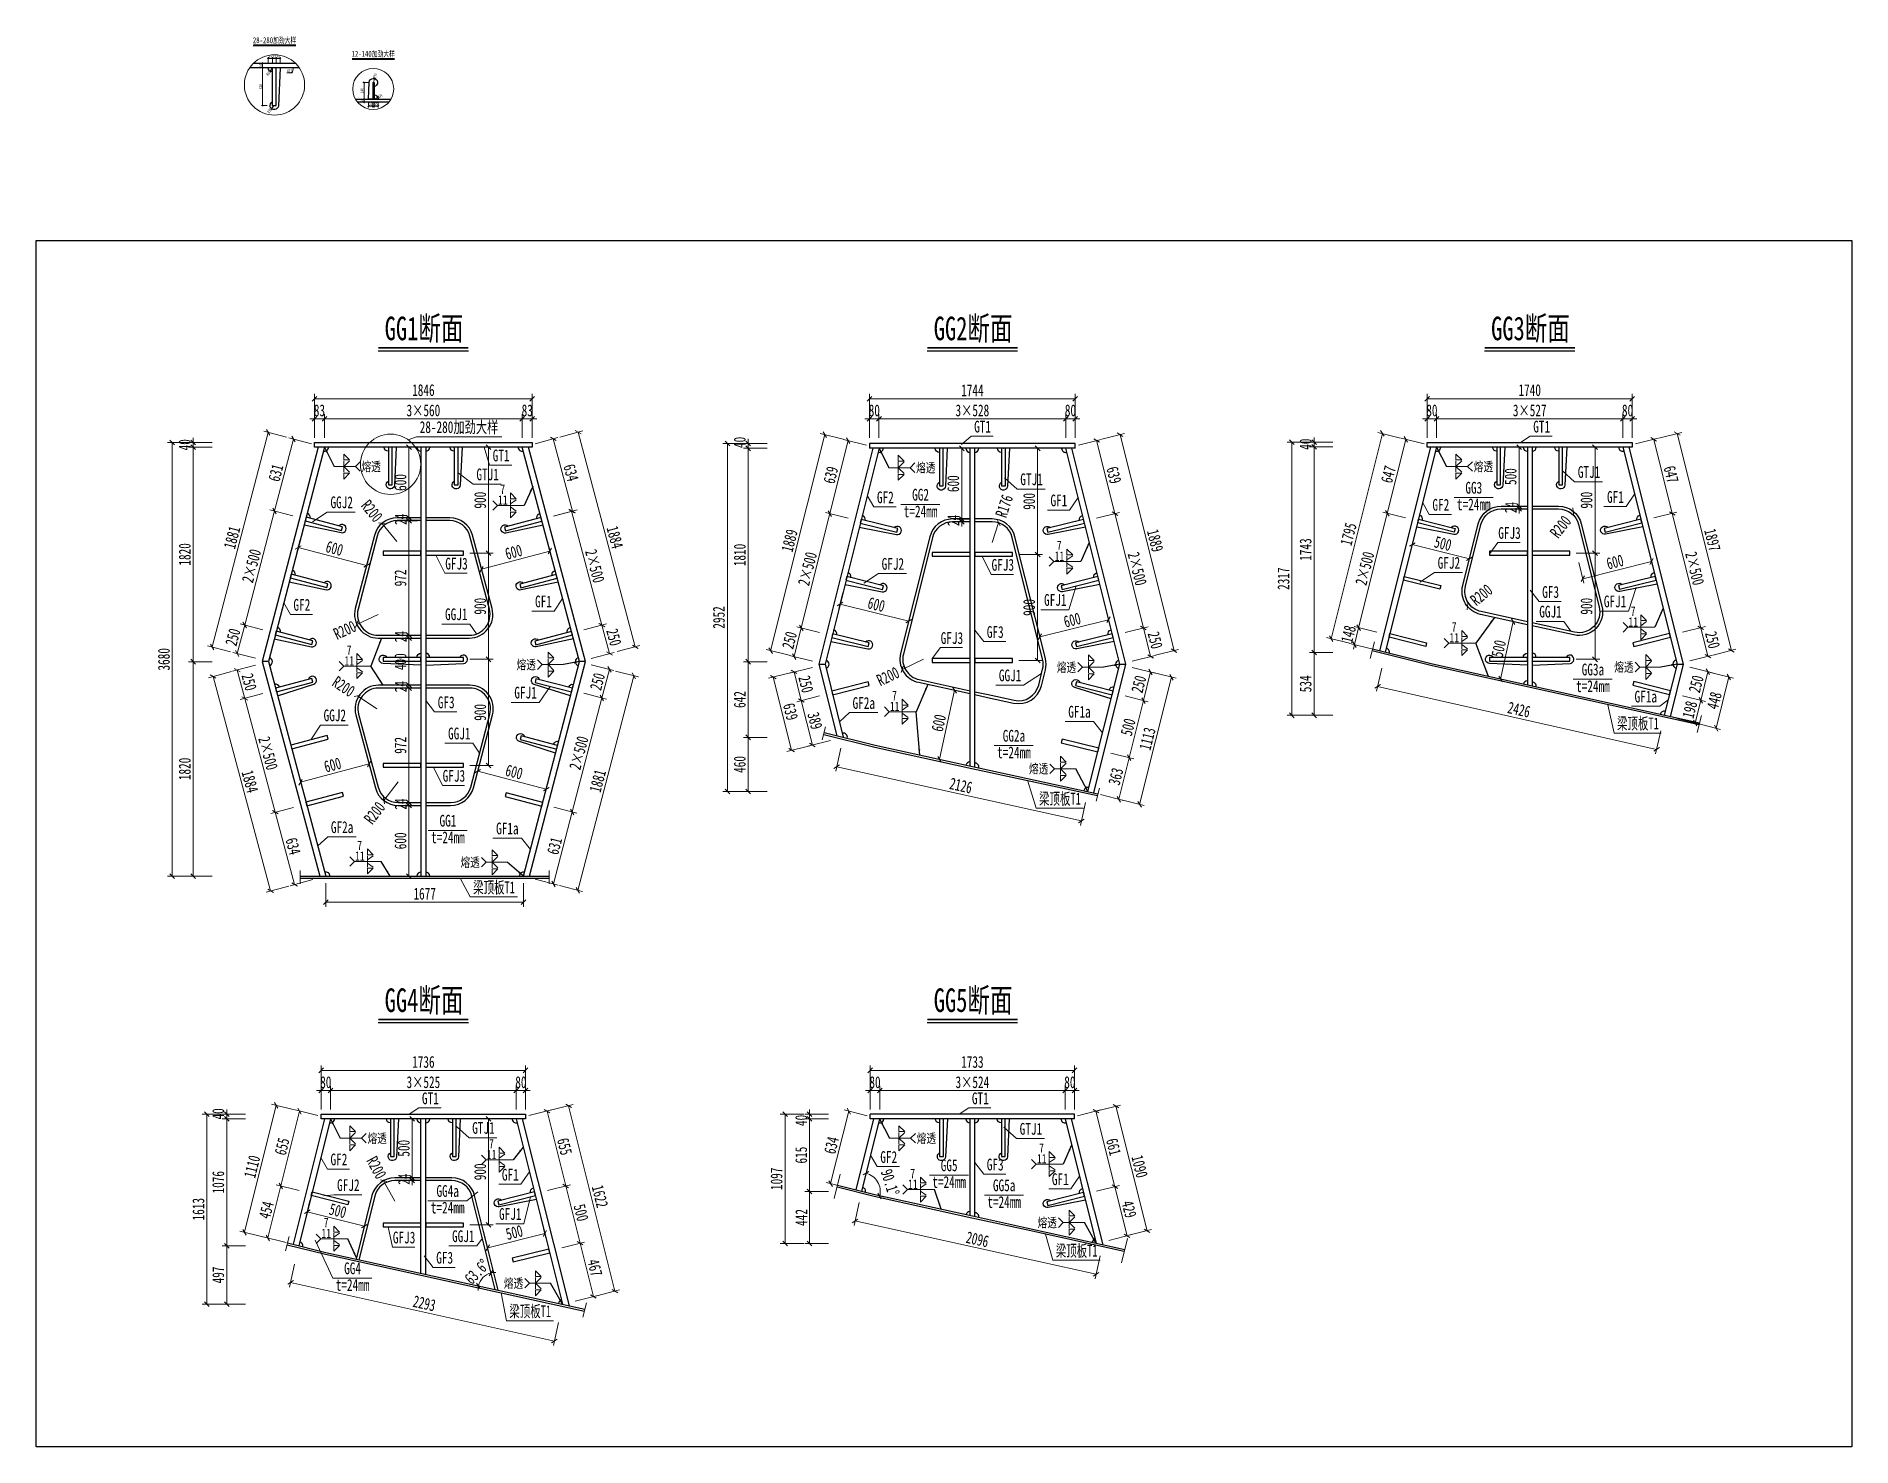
# Model space of a CAD drawing. Header units: millimetres. Extents: x -89049 to 410567, y -307459 to -100425.
# Drawn here: x 119973 to 135373, y -267986 to -256021 of the extents above; entities that cross this region are included whole.
import ezdxf
from ezdxf.enums import TextEntityAlignment as Align

# ---------------------------------------------------------------- set-up
doc = ezdxf.new("R2010")
doc.units = ezdxf.units.MM
doc.layers.get('Defpoints').update_dxf_attribs({"color": 8})
for name, color, linetype, lineweight in [('Dim', 4, 'Continuous', 15), ('文字', 7, 'Continuous', 15), ('标注线及字体', 2, 'Continuous', 15), ('桥 构造粗实', 1, 'Continuous', 30), ('细实线', 4, 'Continuous', 15), ('钢板粗线', 1, 'Continuous', 25)]:
    doc.layers.add(name, color=color, linetype=linetype, lineweight=lineweight)
doc.layers.add('Text', color=4, linetype='Continuous')
doc.styles.add('111', font='', dxfattribs={"width": 0.7})
doc.styles.add('BM_Dim', font='', dxfattribs={"width": 0.85})
doc.styles.add('SMEDI', font='', dxfattribs={"width": 0.75})
doc.styles.get("Standard").update_dxf_attribs({"font": ''})
doc.styles.get('111').set_extended_font_data('仿宋_GB2312')
doc.styles.get('BM_Dim').set_extended_font_data('仿宋_GB2312')
doc.styles.get('SMEDI').set_extended_font_data('仿宋_GB2312')
doc.styles.get('Standard').set_extended_font_data('仿宋_GB2312')
doc.dimstyles.new('200', dxfattribs={"dimscale": 0, "dimtxt": 2.5, "dimasz": 1, "dimexe": 1, "dimexo": 1, "dimgap": 0.6, "dimtad": 1, "dimdec": 0, "dimdsep": 46, "dimtxsty": '111', "dimblk": 'OBLIQUE', "dimcen": 0, "dimclrd": 4, "dimclre": 4, "dimclrt": 4, "dimadec": 1, "dimazin": 2, "dimtfac": 1, "dimtdec": 0, "dimtix": 1, "dimtmove": 2, "dimatfit": 3, "dimfxl": 4, "dimfxlon": 1, "dimtolj": 1, "dimlwd": -1, "dimlwe": -1, "dimarcsym": 0})
doc.dimstyles.new('MSteel_1.0_1.0', dxfattribs={"dimtxt": 3, "dimasz": 1.2, "dimexe": 1, "dimexo": 1, "dimgap": 1, "dimtad": 3, "dimtoh": 1, "dimdec": 0, "dimzin": 0, "dimdsep": 46, "dimtxsty": 'Standard', "dimblk": 'ARCHTICK', "dimcen": 0.09, "dimclrd": 3, "dimclre": 3, "dimadec": 0, "dimazin": 0, "dimtfac": 1, "dimtdec": 4, "dimtofl": 0, "dimtmove": 0, "dimatfit": 3, "dimfxl": 1, "dimtolj": 1, "dimtzin": 0, "dimarcsym": 0})

msp = doc.modelspace()

# ---------------------------------------------------------------- texts
at = {"layer": 'Text', "style": 'SMEDI', "width": 0.75}
for p in [(123890.3, -259954.5), (128611.6, -260431), (133479.9, -260988.9), (131961.1, -261122.4), (122587.6, -261318.4), (127214.3, -261704.8), (122677.4, -262975.1), (123795.1, -265506.3), (128462, -265542.6), (127368.6, -265758.9), (122392.6, -266175.8)]:
    msp.add_text('11', height=80, dxfattribs=at).set_placement(p, align=Align.MIDDLE_LEFT)
at = {"layer": '文字', "style": 'BM_Dim'}
for s, height, width, p in [('GT1', 25, 0.7, (122122.4, -256333.1)), ('28-280加劲大样', 100, 0.7, (123559.5, -259416.2)), ('GT1', 100, 0.7, (128000.8, -259411.9)), ('GT1', 100, 0.7, (132743.3, -259411.9)), ('GT1', 100, 0.7, (123916.3, -259656.7)), ('GTJ1', 100, 0.7, (123802.1, -259817.4)), ('GTJ1', 100, 0.7, (128415.8, -259858.8)), ('GTJ1', 100, 0.7, (133145.3, -259797)), ('GGJ2', 100, 0.7, (122564.1, -260053.9)), ('GF2', 100, 0.7, (127176.2, -260011.7)), ('GG2', 100, 0.7, (127474.6, -259989.5)), ('GF1', 100, 0.7, (128647.9, -260038.1)), ('GF2', 100, 0.7, (131888.2, -260074.8)), ('t=24mm', 100, 0.7, (132167.7, -260071.4)), ('GG3', 100, 0.7, (132167.7, -259930.2)), ('GF1', 100, 0.7, (133369.2, -260008.6)), ('t=24mm', 100, 0.7, (127474.6, -260130.7)), ('GFJ3', 100, 0.7, (132470.5, -260313.9)), ('GFJ3', 100, 0.7, (123537.8, -260574.2)), ('GFJ2', 100, 0.7, (127239.8, -260576.2)), ('GFJ3', 100, 0.7, (128172.2, -260584.2)), ('GFJ2', 100, 0.7, (131956.4, -260567.4)), ('GF3', 100, 0.7, (132819.3, -260814.9)), ('GF2', 100, 0.7, (122226, -260923.8)), ('GGJ1', 100, 0.7, (123536, -261003.7)), ('GF1', 100, 0.7, (124275.8, -260895)), ('GFJ1', 100, 0.7, (128617.4, -260882.3)), ('GGJ1', 100, 0.7, (132818.2, -260981.4)), ('GFJ1', 100, 0.7, (133366.3, -260895)), ('GF3', 100, 0.7, (128107.9, -261154.2)), ('GFJ3', 100, 0.7, (127740.6, -261205.6)), ('GGJ1', 100, 0.7, (128234.1, -261522.5)), ('t=24mm', 100, 0.7, (133178.3, -261613.7)), ('GG3a', 100, 0.7, (133178.3, -261472.5)), ('GF3', 100, 0.7, (123450.4, -261751.3)), ('GFJ1', 100, 0.7, (124123.7, -261668.5)), ('GF2a', 100, 0.7, (126993, -261756.8)), ('GF1a', 100, 0.7, (133626.6, -261702.1)), ('GGJ2', 100, 0.7, (122505.6, -261861.1)), ('GF1a', 100, 0.7, (128822.7, -261830.9)), ('梁顶板T1', 100, 0.65, (133560, -261929.7)), ('GGJ1', 100, 0.7, (123561.5, -262015.3)), ('GG2a', 100, 0.7, (128266.9, -262034.3)), ('t=24mm', 100, 0.7, (128266.9, -262175.6)), ('GFJ3', 100, 0.7, (123515.9, -262374.2)), ('梁顶板T1', 100, 0.65, (128657.1, -262568.4)), ('GF2a', 100, 0.7, (122567.6, -262809.8)), ('GG1', 100, 0.7, (123465.2, -262755.1)), ('GF1a', 100, 0.7, (123969.3, -262820.9)), ('t=24mm', 100, 0.7, (123465.2, -262896.3)), ('梁顶板T1', 100, 0.65, (123856.5, -263320.7)), ('GT1', 100, 0.7, (123316.2, -265110.5)), ('GT1', 100, 0.7, (127981.5, -265110.5)), ('GTJ1', 100, 0.7, (123766.5, -265361.3)), ('GTJ1', 100, 0.7, (128410.3, -265369)), ('GF2', 100, 0.7, (127204.5, -265608.3)), ('GF2', 100, 0.7, (122540.6, -265628.6)), ('GF1', 100, 0.7, (123994.3, -265758.4)), ('GG5', 100, 0.7, (127717.1, -265678.6)), ('GF3', 100, 0.7, (128107.9, -265672)), ('GFJ2', 100, 0.7, (122620.3, -265846.4)), ('GG4a', 100, 0.7, (123463.3, -265896)), ('t=24mm', 100, 0.7, (127717.1, -265819.9)), ('GG5a', 100, 0.7, (128183.7, -265848.3)), ('GF1', 100, 0.7, (128659.9, -265796.3)), ('t=24mm', 100, 0.7, (123463.3, -266037.2)), ('t=24mm', 100, 0.7, (128183.7, -265989.6)), ('GFJ1', 100, 0.7, (123994, -266091.4)), ('GFJ3', 100, 0.7, (123093.3, -266290.8)), ('GGJ1', 100, 0.7, (123595.5, -266279.9)), ('梁顶板T1', 100, 0.65, (128799.5, -266403)), ('GF3', 100, 0.7, (123437.4, -266462.7)), ('t=24mm', 100, 0.7, (122656.2, -266693.4)), ('GG4', 100, 0.7, (122656.2, -266552.1)), ('梁顶板T1', 100, 0.65, (124163.3, -266916.1))]:
    msp.add_text(s, height=height, dxfattribs=dict(at, width=width)).set_placement(p, align=Align.BOTTOM_CENTER)
at = {"layer": '标注线及字体', "style": '111', "width": 0.7}
for s, height, p in [('28-280加劲大样', 50, (121994.1, -256052.4)), ('12-140加劲大样', 50, (122831.3, -256168)), ('GG1断面', 200, (123262.6, -258495.7)), ('GG2断面', 200, (127920.1, -258495.7)), ('GG3断面', 200, (132648.4, -258495.7)), ('GG4断面', 200, (123262.6, -264194.3)), ('GG5断面', 200, (127920.1, -264194.3))]:
    msp.add_text(s, height=height, dxfattribs=at).set_placement(p, align=Align.MIDDLE)

# ---------------------------------------------------------------- blocks, each defined once
blk = doc.blocks.new('28-280过焊孔')
at = {"layer": '桥 构造粗实', "color": 7}
blk.add_line((51, 0), (35, 322), dxfattribs=at)
for centre, start, end in [((0, 320), 2.8591, 242.8016), ((-16, 0), 90, 180)]:
    blk.add_arc(centre, 35, start, end, dxfattribs=at)
blk = doc.blocks.new('_Oblique')
at = {"color": 0, "linetype": 'ByBlock', "lineweight": -2}
blk.add_line((-0.5, -0.5), (0.5, 0.5), dxfattribs=at)
blk = doc.blocks.new('*D2048')
at = {"layer": 'Defpoints', "color": 0, "transparency": 16777216}
for p in [(122334, -259267), (122334, -259506), (122417, -259506)]:
    blk.add_point(p, dxfattribs=at)
at = {"layer": '细实线', "color": 4, "transparency": 16777216}
for p, q in [((122334, -259267), (122294, -259267)), ((122334, -259427), (122334, -259227)), ((122417, -259267), (122334, -259267)), ((122417, -259427), (122417, -259227)), ((122417, -259267), (122457, -259267))]:
    blk.add_line(p, q, dxfattribs=at)
at = {"layer": '细实线', "color": 4, "transparency": 16777216, "xscale": 40, "yscale": 40, "zscale": 40}
blk.add_blockref('_Oblique', (122334, -259267), dxfattribs=at)
at = {"layer": '细实线', "color": 4, "transparency": 16777216, "xscale": 40, "yscale": 40, "zscale": 40, "rotation": 180}
blk.add_blockref('_Oblique', (122417, -259267), dxfattribs=at)
at = {"layer": '细实线', "color": 4, "transparency": 16777216, "insert": (122375, -259195), "char_height": 100, "attachment_point": 5, "style": '111'}
blk.add_mtext('\\A1;83', dxfattribs=at)
blk = doc.blocks.new('*D2049')
at = {"layer": 'Defpoints', "color": 0, "transparency": 16777216}
for p in [(124096, -259267), (122417, -259506), (124096, -259506)]:
    blk.add_point(p, dxfattribs=at)
at = {"layer": '细实线', "color": 4, "transparency": 16777216}
for p, q in [((122417, -259427), (122417, -259227)), ((122417, -259267), (124096, -259267)), ((124096, -259427), (124096, -259227))]:
    blk.add_line(p, q, dxfattribs=at)
at = {"layer": '细实线', "color": 4, "transparency": 16777216, "xscale": 40, "yscale": 40, "zscale": 40, "rotation": 180}
blk.add_blockref('_Oblique', (122417, -259267), dxfattribs=at)
at = {"layer": '细实线', "color": 4, "transparency": 16777216, "xscale": 40, "yscale": 40, "zscale": 40}
blk.add_blockref('_Oblique', (124096, -259267), dxfattribs=at)
at = {"layer": '细实线', "color": 4, "transparency": 16777216, "insert": (123257, -259195), "char_height": 100, "attachment_point": 5, "style": '111'}
blk.add_mtext('\\A1;3×560', dxfattribs=at)
blk = doc.blocks.new('*D2050')
at = {"layer": 'Defpoints', "color": 0, "transparency": 16777216}
for p in [(124179, -259267), (124096, -259506), (124179, -259506)]:
    blk.add_point(p, dxfattribs=at)
at = {"layer": '细实线', "color": 4, "transparency": 16777216}
for p, q in [((124096, -259267), (124056, -259267)), ((124096, -259427), (124096, -259227)), ((124096, -259267), (124179, -259267)), ((124179, -259427), (124179, -259227)), ((124179, -259267), (124219, -259267))]:
    blk.add_line(p, q, dxfattribs=at)
at = {"layer": '细实线', "color": 4, "transparency": 16777216, "xscale": 40, "yscale": 40, "zscale": 40}
blk.add_blockref('_Oblique', (124096, -259267), dxfattribs=at)
at = {"layer": '细实线', "color": 4, "transparency": 16777216, "xscale": 40, "yscale": 40, "zscale": 40, "rotation": 180}
blk.add_blockref('_Oblique', (124179, -259267), dxfattribs=at)
at = {"layer": '细实线', "color": 4, "transparency": 16777216, "insert": (124138, -259195), "char_height": 100, "attachment_point": 5, "style": '111'}
blk.add_mtext('\\A1;83', dxfattribs=at)
blk = doc.blocks.new('*D2051')
at = {"layer": 'Defpoints', "color": 0, "transparency": 16777216}
for p in [(124179, -259095), (122334, -259466), (124179, -259466)]:
    blk.add_point(p, dxfattribs=at)
at = {"layer": '细实线', "color": 4, "transparency": 16777216}
for p, q in [((122334, -259255), (122334, -259055)), ((122334, -259095), (124179, -259095)), ((124179, -259255), (124179, -259055))]:
    blk.add_line(p, q, dxfattribs=at)
at = {"layer": '细实线', "color": 4, "transparency": 16777216, "xscale": 40, "yscale": 40, "zscale": 40, "rotation": 180}
blk.add_blockref('_Oblique', (122334, -259095), dxfattribs=at)
at = {"layer": '细实线', "color": 4, "transparency": 16777216, "xscale": 40, "yscale": 40, "zscale": 40}
blk.add_blockref('_Oblique', (124179, -259095), dxfattribs=at)
at = {"layer": '细实线', "color": 4, "transparency": 16777216, "insert": (123257, -259023), "char_height": 100, "attachment_point": 5, "style": '111'}
blk.add_mtext('\\A1;1846', dxfattribs=at)
blk = doc.blocks.new('*D2052')
at = {"layer": 'Defpoints', "color": 0, "transparency": 16777216}
for p in [(121741, -261015), (122005, -261084), (121942, -261326)]:
    blk.add_point(p, dxfattribs=at)
at = {"layer": '细实线', "color": 4, "transparency": 16777216}
for p, q in [((121678, -261257), (121741, -261015)), ((121896, -261055), (121703, -261005)), ((121833, -261297), (121640, -261247))]:
    blk.add_line(p, q, dxfattribs=at)
at = {"layer": '细实线', "color": 4, "transparency": 16777216, "xscale": 40, "yscale": 40, "zscale": 40}
for p, rotation in [((121741, -261015), 75.36697319041834), ((121678, -261257), 255.3669731904183)]:
    blk.add_blockref('_Oblique', p, dxfattribs=dict(at, rotation=rotation))
at = {"layer": '细实线', "color": 4, "transparency": 16777216, "insert": (121641, -261118), "char_height": 100, "attachment_point": 5, "rotation": 75.367, "style": '111'}
blk.add_mtext('\\A1;250', dxfattribs=at)
blk = doc.blocks.new('*D2053')
at = {"layer": 'Defpoints', "color": 0, "transparency": 16777216}
for p in [(122258, -260116), (121741, -261015), (122005, -261084)]:
    blk.add_point(p, dxfattribs=at)
at = {"layer": '细实线', "color": 4, "transparency": 16777216}
for p, q in [((121994, -260047), (121741, -261015)), ((122149, -260088), (121955, -260037)), ((121896, -261055), (121703, -261005))]:
    blk.add_line(p, q, dxfattribs=at)
at = {"layer": '细实线', "color": 4, "transparency": 16777216, "xscale": 40, "yscale": 40, "zscale": 40}
for p, rotation in [((121994, -260047), 75.3669732225838), ((121741, -261015), 255.3669732225838)]:
    blk.add_blockref('_Oblique', p, dxfattribs=dict(at, rotation=rotation))
at = {"layer": '细实线', "color": 4, "transparency": 16777216, "insert": (121799, -260513), "char_height": 100, "attachment_point": 5, "rotation": 75.367, "style": '111'}
blk.add_mtext('\\A1;\\f仿宋_GB2312|b0|i0|c134|p49;2×500', dxfattribs=at)
blk = doc.blocks.new('*D2054')
at = {"layer": 'Defpoints', "color": 0, "transparency": 16777216}
for p in [(122154, -259437), (122417, -259506), (122258, -260116)]:
    blk.add_point(p, dxfattribs=at)
at = {"layer": '细实线', "color": 4, "transparency": 16777216}
for p, q in [((121994, -260047), (122154, -259437)), ((122308, -259477), (122115, -259427)), ((122149, -260088), (121955, -260037))]:
    blk.add_line(p, q, dxfattribs=at)
at = {"layer": '细实线', "color": 4, "transparency": 16777216, "xscale": 40, "yscale": 40, "zscale": 40}
for p, rotation in [((122154, -259437), 75.36697322258564), ((121994, -260047), 255.3669732225856)]:
    blk.add_blockref('_Oblique', p, dxfattribs=dict(at, rotation=rotation))
at = {"layer": '细实线', "color": 4, "transparency": 16777216, "insert": (122005, -259724), "char_height": 100, "attachment_point": 5, "rotation": 75.367, "style": '111'}
blk.add_mtext('\\A1;631', dxfattribs=at)
blk = doc.blocks.new('*D2055')
at = {"layer": 'Defpoints', "color": 0, "transparency": 16777216}
for p in [(124771, -261016), (124517, -261084), (124581, -261326)]:
    blk.add_point(p, dxfattribs=at)
at = {"layer": '细实线', "color": 4, "transparency": 16777216}
for p, q in [((124617, -261057), (124810, -261006)), ((124836, -261258), (124771, -261016)), ((124681, -261299), (124875, -261247))]:
    blk.add_line(p, q, dxfattribs=at)
at = {"layer": '细实线', "color": 4, "transparency": 16777216, "xscale": 40, "yscale": 40, "zscale": 40}
for p, rotation in [((124771, -261016), 104.9262788235477), ((124836, -261258), 284.9262788235477)]:
    blk.add_blockref('_Oblique', p, dxfattribs=dict(at, rotation=rotation))
at = {"layer": '细实线', "color": 4, "transparency": 16777216, "insert": (124873, -261119), "char_height": 100, "attachment_point": 5, "rotation": 284.9263, "style": '111'}
blk.add_mtext('\\A1;250', dxfattribs=at)
blk = doc.blocks.new('*D2056')
at = {"layer": 'Defpoints', "color": 0, "transparency": 16777216}
for p in [(124259, -260118), (124772, -261016), (124517, -261084)]:
    blk.add_point(p, dxfattribs=at)
at = {"layer": '细实线', "color": 4, "transparency": 16777216}
for p, q in [((124360, -260091), (124553, -260040)), ((124514, -260050), (124772, -261016)), ((124617, -261057), (124811, -261006))]:
    blk.add_line(p, q, dxfattribs=at)
at = {"layer": '细实线', "color": 4, "transparency": 16777216, "xscale": 40, "yscale": 40, "zscale": 40}
for p, rotation in [((124514, -260050), 104.9262787913813), ((124772, -261016), 284.9262787913813)]:
    blk.add_blockref('_Oblique', p, dxfattribs=dict(at, rotation=rotation))
at = {"layer": '细实线', "color": 4, "transparency": 16777216, "insert": (124712, -260515), "char_height": 100, "attachment_point": 5, "rotation": 284.9263, "style": '111'}
blk.add_mtext('\\A1;\\f仿宋_GB2312|b0|i0|c134|p49;2×500', dxfattribs=at)
blk = doc.blocks.new('*D2057')
at = {"layer": 'Defpoints', "color": 0, "transparency": 16777216}
for p in [(124359, -259435), (124096, -259506), (124259, -260118)]:
    blk.add_point(p, dxfattribs=at)
at = {"layer": '细实线', "color": 4, "transparency": 16777216}
for p, q in [((124205, -259477), (124398, -259425)), ((124522, -260048), (124359, -259435)), ((124368, -260089), (124561, -260037))]:
    blk.add_line(p, q, dxfattribs=at)
at = {"layer": '细实线', "color": 4, "transparency": 16777216, "xscale": 40, "yscale": 40, "zscale": 40}
for p, rotation in [((124359, -259435), 104.9262787786446), ((124522, -260048), 284.9262787786446)]:
    blk.add_blockref('_Oblique', p, dxfattribs=dict(at, rotation=rotation))
at = {"layer": '细实线', "color": 4, "transparency": 16777216, "insert": (124510, -259723), "char_height": 100, "attachment_point": 5, "rotation": 284.9263, "style": '111'}
blk.add_mtext('\\A1;634', dxfattribs=at)
blk = doc.blocks.new('*D2058')
at = {"layer": 'Defpoints', "color": 0, "transparency": 16777216}
for p in [(121941, -259381), (122417, -259506), (121942, -261326)]:
    blk.add_point(p, dxfattribs=at)
at = {"layer": '细实线', "color": 4, "transparency": 16777216}
for p, q in [((121466, -261201), (121941, -259381)), ((122096, -259422), (121903, -259371)), ((121621, -261242), (121427, -261191))]:
    blk.add_line(p, q, dxfattribs=at)
at = {"layer": '细实线', "color": 4, "transparency": 16777216, "xscale": 40, "yscale": 40, "zscale": 40}
for p, rotation in [((121941, -259381), 75.36697322258298), ((121466, -261201), 255.366973222583)]:
    blk.add_blockref('_Oblique', p, dxfattribs=dict(at, rotation=rotation))
at = {"layer": '细实线', "color": 4, "transparency": 16777216, "insert": (121634, -260273), "char_height": 100, "attachment_point": 5, "rotation": 75.367, "style": '111'}
blk.add_mtext('\\A1;1881', dxfattribs=at)
blk = doc.blocks.new('*D2059')
at = {"layer": 'Defpoints', "color": 0, "transparency": 16777216}
for p in [(124096, -259506), (124581, -261326), (125055, -261199)]:
    blk.add_point(p, dxfattribs=at)
at = {"layer": '细实线', "color": 4, "transparency": 16777216}
for p, q in [((124415, -259420), (124609, -259369)), ((124570, -259379), (125055, -261199)), ((124901, -261240), (125094, -261189))]:
    blk.add_line(p, q, dxfattribs=at)
at = {"layer": '细实线', "color": 4, "transparency": 16777216, "xscale": 40, "yscale": 40, "zscale": 40}
for p, rotation in [((124570, -259379), 104.9262787913817), ((125055, -261199), 284.9262787913817)]:
    blk.add_blockref('_Oblique', p, dxfattribs=dict(at, rotation=rotation))
at = {"layer": '细实线', "color": 4, "transparency": 16777216, "insert": (124882, -260271), "char_height": 100, "attachment_point": 5, "rotation": 284.9263, "style": '111'}
blk.add_mtext('\\A1;1884', dxfattribs=at)
blk = doc.blocks.new('*D2060')
at = {"layer": 'Defpoints', "color": 0, "transparency": 16777216}
for p in [(121942, -261326), (121742, -261638), (122007, -261567)]:
    blk.add_point(p, dxfattribs=at)
at = {"layer": '细实线', "color": 4, "transparency": 16777216}
for p, q in [((121832, -261355), (121639, -261407)), ((121677, -261397), (121742, -261638)), ((121896, -261597), (121703, -261648))]:
    blk.add_line(p, q, dxfattribs=at)
at = {"layer": '细实线', "color": 4, "transparency": 16777216, "xscale": 40, "yscale": 40, "zscale": 40}
for p, rotation in [((121677, -261397), 104.9948771798865), ((121742, -261638), 284.9948771798865)]:
    blk.add_blockref('_Oblique', p, dxfattribs=dict(at, rotation=rotation))
at = {"layer": '细实线', "color": 4, "transparency": 16777216, "insert": (121779, -261499), "char_height": 100, "attachment_point": 5, "rotation": 284.9949, "style": '111'}
blk.add_mtext('\\A1;250', dxfattribs=at)
blk = doc.blocks.new('*D2061')
at = {"layer": 'Defpoints', "color": 0, "transparency": 16777216}
for p in [(124581, -261326), (124518, -261568), (124772, -261634)]:
    blk.add_point(p, dxfattribs=at)
at = {"layer": '细实线', "color": 4, "transparency": 16777216}
for p, q in [((124680, -261352), (124874, -261402)), ((124835, -261392), (124772, -261634)), ((124617, -261593), (124811, -261644))]:
    blk.add_line(p, q, dxfattribs=at)
at = {"layer": '细实线', "color": 4, "transparency": 16777216, "xscale": 40, "yscale": 40, "zscale": 40}
for p, rotation in [((124835, -261392), 75.37679188375218), ((124772, -261634), 255.3767918837522)]:
    blk.add_blockref('_Oblique', p, dxfattribs=dict(at, rotation=rotation))
at = {"layer": '细实线', "color": 4, "transparency": 16777216, "insert": (124734, -261495), "char_height": 100, "attachment_point": 5, "rotation": 75.3768, "style": '111'}
blk.add_mtext('\\A1;250', dxfattribs=at)
blk = doc.blocks.new('*D2062')
at = {"layer": 'Defpoints', "color": 0, "transparency": 16777216}
for p in [(122007, -261567), (122265, -262533), (122001, -262604)]:
    blk.add_point(p, dxfattribs=at)
at = {"layer": '细实线', "color": 4, "transparency": 16777216}
for p, q in [((121896, -261597), (121703, -261648)), ((121742, -261638), (122001, -262604)), ((122155, -262563), (121962, -262614))]:
    blk.add_line(p, q, dxfattribs=at)
at = {"layer": '细实线', "color": 4, "transparency": 16777216, "xscale": 40, "yscale": 40, "zscale": 40}
for p, rotation in [((121742, -261638), 104.9948771476975), ((122001, -262604), 284.9948771476975)]:
    blk.add_blockref('_Oblique', p, dxfattribs=dict(at, rotation=rotation))
at = {"layer": '细实线', "color": 4, "transparency": 16777216, "insert": (121940, -262103), "char_height": 100, "attachment_point": 5, "rotation": 284.9949, "style": '111'}
blk.add_mtext('\\A1;\\f仿宋_GB2312|b0|i0|c134|p49;2×500', dxfattribs=at)
blk = doc.blocks.new('*D2063')
at = {"layer": 'Defpoints', "color": 0, "transparency": 16777216}
for p in [(124518, -261568), (124772, -261634), (124265, -262535)]:
    blk.add_point(p, dxfattribs=at)
at = {"layer": '细实线', "color": 4, "transparency": 16777216}
for p, q in [((124519, -262601), (124772, -261634)), ((124617, -261593), (124810, -261644)), ((124364, -262561), (124558, -262611))]:
    blk.add_line(p, q, dxfattribs=at)
at = {"layer": '细实线', "color": 4, "transparency": 16777216, "xscale": 40, "yscale": 40, "zscale": 40}
for p, rotation in [((124772, -261634), 75.37679191591688), ((124519, -262601), 255.3767919159168)]:
    blk.add_blockref('_Oblique', p, dxfattribs=dict(at, rotation=rotation))
at = {"layer": '细实线', "color": 4, "transparency": 16777216, "insert": (124576, -262100), "char_height": 100, "attachment_point": 5, "rotation": 75.3768, "style": '111'}
blk.add_mtext('\\A1;\\f仿宋_GB2312|b0|i0|c134|p49;2×500', dxfattribs=at)
blk = doc.blocks.new('*D2064')
at = {"layer": 'Defpoints', "color": 0, "transparency": 16777216}
for p in [(122265, -262533), (122429, -263146), (122165, -263217)]:
    blk.add_point(p, dxfattribs=at)
at = {"layer": '细实线', "color": 4, "transparency": 16777216}
for p, q in [((122155, -262563), (121962, -262614)), ((122001, -262604), (122165, -263217)), ((122319, -263175), (122126, -263227))]:
    blk.add_line(p, q, dxfattribs=at)
at = {"layer": '细实线', "color": 4, "transparency": 16777216, "xscale": 40, "yscale": 40, "zscale": 40}
for p, rotation in [((122001, -262604), 104.9948771476994), ((122165, -263217), 284.9948771476993)]:
    blk.add_blockref('_Oblique', p, dxfattribs=dict(at, rotation=rotation))
at = {"layer": '细实线', "color": 4, "transparency": 16777216, "insert": (122152, -262892), "char_height": 100, "attachment_point": 5, "rotation": 284.9949, "style": '111'}
blk.add_mtext('\\A1;634', dxfattribs=at)
blk = doc.blocks.new('*D2065')
at = {"layer": 'Defpoints', "color": 0, "transparency": 16777216}
for p in [(124265, -262535), (124106, -263146), (124360, -263212)]:
    blk.add_point(p, dxfattribs=at)
at = {"layer": '细实线', "color": 4, "transparency": 16777216}
for p, q in [((124364, -262561), (124558, -262611)), ((124519, -262601), (124360, -263212)), ((124205, -263172), (124399, -263222))]:
    blk.add_line(p, q, dxfattribs=at)
at = {"layer": '细实线', "color": 4, "transparency": 16777216, "xscale": 40, "yscale": 40, "zscale": 40}
for p, rotation in [((124519, -262601), 75.38561764484636), ((124360, -263212), 255.3856176448464)]:
    blk.add_blockref('_Oblique', p, dxfattribs=dict(at, rotation=rotation))
at = {"layer": '细实线', "color": 4, "transparency": 16777216, "insert": (124370, -262889), "char_height": 100, "attachment_point": 5, "rotation": 75.3856, "style": '111'}
blk.add_mtext('\\A1;631', dxfattribs=at)
blk = doc.blocks.new('*D2066')
at = {"layer": 'Defpoints', "color": 0, "transparency": 16777216}
for p in [(121942, -261326), (122429, -263146), (121961, -263271)]:
    blk.add_point(p, dxfattribs=at)
at = {"layer": '细实线', "color": 4, "transparency": 16777216}
for p, q in [((121628, -261410), (121435, -261462)), ((121473, -261451), (121961, -263271)), ((122115, -263230), (121922, -263282))]:
    blk.add_line(p, q, dxfattribs=at)
at = {"layer": '细实线', "color": 4, "transparency": 16777216, "xscale": 40, "yscale": 40, "zscale": 40}
for p, rotation in [((121473, -261451), 104.9948771476981), ((121961, -263271), 284.9948771476981)]:
    blk.add_blockref('_Oblique', p, dxfattribs=dict(at, rotation=rotation))
at = {"layer": '细实线', "color": 4, "transparency": 16777216, "insert": (121786, -262343), "char_height": 100, "attachment_point": 5, "rotation": 284.9949, "style": '111'}
blk.add_mtext('\\A1;1884', dxfattribs=at)
blk = doc.blocks.new('*D2067')
at = {"layer": 'Defpoints', "color": 0, "transparency": 16777216}
for p in [(124581, -261326), (124106, -263146), (124568, -263266)]:
    blk.add_point(p, dxfattribs=at)
at = {"layer": '细实线', "color": 4, "transparency": 16777216}
for p, q in [((125043, -261446), (124568, -263266)), ((124888, -261406), (125081, -261456)), ((124413, -263226), (124606, -263276))]:
    blk.add_line(p, q, dxfattribs=at)
at = {"layer": '细实线', "color": 4, "transparency": 16777216, "xscale": 40, "yscale": 40, "zscale": 40}
for p, rotation in [((125043, -261446), 75.37679191786063), ((124568, -263266), 255.3767919178606)]:
    blk.add_blockref('_Oblique', p, dxfattribs=dict(at, rotation=rotation))
at = {"layer": '细实线', "color": 4, "transparency": 16777216, "insert": (124736, -262338), "char_height": 100, "attachment_point": 5, "rotation": 75.3768, "style": '111'}
blk.add_mtext('\\A1;1881', dxfattribs=at)
blk = doc.blocks.new('*D2068')
at = {"layer": 'Defpoints', "color": 0, "transparency": 16777216}
for p in [(122429, -263146), (124106, -263146), (124106, -263366)]:
    blk.add_point(p, dxfattribs=at)
at = {"layer": '细实线', "color": 4, "transparency": 16777216}
for p, q in [((122429, -263206), (122429, -263406)), ((124106, -263206), (124106, -263406)), ((122429, -263366), (124106, -263366))]:
    blk.add_line(p, q, dxfattribs=at)
at = {"layer": '细实线', "color": 4, "transparency": 16777216, "xscale": 40, "yscale": 40, "zscale": 40, "rotation": 180}
blk.add_blockref('_Oblique', (122429, -263366), dxfattribs=at)
at = {"layer": '细实线', "color": 4, "transparency": 16777216, "xscale": 40, "yscale": 40, "zscale": 40}
blk.add_blockref('_Oblique', (124106, -263366), dxfattribs=at)
at = {"layer": '细实线', "color": 4, "transparency": 16777216, "insert": (123268, -263295), "char_height": 100, "attachment_point": 5, "style": '111'}
blk.add_mtext('\\A1;1677', dxfattribs=at)
blk = doc.blocks.new('*D2069')
at = {"layer": 'Defpoints', "color": 0, "transparency": 16777216}
for p in [(126819, -261968), (128894, -262427), (128839, -262677)]:
    blk.add_point(p, dxfattribs=at)
at = {"layer": '细实线', "color": 4, "transparency": 16777216}
for p, q in [((126798, -262061), (126755, -262256)), ((126764, -262217), (128839, -262677)), ((128874, -262521), (128830, -262716))]:
    blk.add_line(p, q, dxfattribs=at)
at = {"layer": '细实线', "color": 4, "transparency": 16777216, "xscale": 40, "yscale": 40, "zscale": 40}
for p, rotation in [((126764, -262217), 167.5079134788075), ((128839, -262677), 347.5079134788075)]:
    blk.add_blockref('_Oblique', p, dxfattribs=dict(at, rotation=rotation))
at = {"layer": '细实线', "color": 4, "transparency": 16777216, "insert": (127817, -262377), "char_height": 100, "attachment_point": 5, "rotation": 347.5079, "style": '111'}
blk.add_mtext('\\A1;2126', dxfattribs=at)
blk = doc.blocks.new('*D2070')
at = {"layer": 'Defpoints', "color": 0, "transparency": 16777216}
for p in [(131417, -261247), (133784, -261781), (133718, -262070)]:
    blk.add_point(p, dxfattribs=at)
at = {"layer": '细实线', "color": 4, "transparency": 16777216}
for p, q in [((131387, -261380), (131343, -261575)), ((131352, -261536), (133718, -262070)), ((133754, -261913), (133710, -262109))]:
    blk.add_line(p, q, dxfattribs=at)
at = {"layer": '细实线', "color": 4, "transparency": 16777216, "xscale": 40, "yscale": 40, "zscale": 40}
for p, rotation in [((131352, -261536), 167.2882462205137), ((133718, -262070), 347.2882462205137)]:
    blk.add_blockref('_Oblique', p, dxfattribs=dict(at, rotation=rotation))
at = {"layer": '细实线', "color": 4, "transparency": 16777216, "insert": (132551, -261733), "char_height": 100, "attachment_point": 5, "rotation": 347.2882, "style": '111'}
blk.add_mtext('\\A1;2426', dxfattribs=at)
blk = doc.blocks.new('*D2071')
at = {"layer": 'Defpoints', "color": 0, "transparency": 16777216}
for p in [(122199, -266281), (124438, -266777), (124369, -267089)]:
    blk.add_point(p, dxfattribs=at)
at = {"layer": '细实线', "color": 4, "transparency": 16777216}
for p, q in [((122165, -266436), (122122, -266631)), ((122130, -266592), (124369, -267089)), ((124403, -266933), (124360, -267128))]:
    blk.add_line(p, q, dxfattribs=at)
at = {"layer": '细实线', "color": 4, "transparency": 16777216, "xscale": 40, "yscale": 40, "zscale": 40}
for p, rotation in [((122130, -266592), 167.4872727370561), ((124369, -267089), 347.4872727370562)]:
    blk.add_blockref('_Oblique', p, dxfattribs=dict(at, rotation=rotation))
at = {"layer": '细实线', "color": 4, "transparency": 16777216, "insert": (123265, -266770), "char_height": 100, "attachment_point": 5, "rotation": 347.4873, "style": '111'}
blk.add_mtext('\\A1;2293', dxfattribs=at)
blk = doc.blocks.new('*D2072')
at = {"layer": 'Defpoints', "color": 0, "transparency": 16777216}
for p in [(126974, -265820), (129019, -266273), (128964, -266523)]:
    blk.add_point(p, dxfattribs=at)
at = {"layer": '细实线', "color": 4, "transparency": 16777216}
for p, q in [((126953, -265913), (126910, -266109)), ((126918, -266070), (128964, -266523)), ((128999, -266367), (128955, -266563))]:
    blk.add_line(p, q, dxfattribs=at)
at = {"layer": '细实线', "color": 4, "transparency": 16777216, "xscale": 40, "yscale": 40, "zscale": 40}
for p, rotation in [((126918, -266070), 167.4944819550075), ((128964, -266523), 347.4944819550075)]:
    blk.add_blockref('_Oblique', p, dxfattribs=dict(at, rotation=rotation))
at = {"layer": '细实线', "color": 4, "transparency": 16777216, "insert": (127957, -266227), "char_height": 100, "attachment_point": 5, "rotation": 347.4945, "style": '111'}
blk.add_mtext('\\A1;2096', dxfattribs=at)
blk = doc.blocks.new('*D2073')
at = {"layer": 'Defpoints', "color": 0, "transparency": 16777216}
for p in [(122767, -262087), (122188, -262243), (122216, -262349)]:
    blk.add_point(p, dxfattribs=at)
at = {"layer": '细实线', "color": 4, "transparency": 16777216}
for p, q in [((122796, -262194), (122216, -262349)), ((122777, -262126), (122806, -262232)), ((122198, -262281), (122226, -262387))]:
    blk.add_line(p, q, dxfattribs=at)
at = {"layer": '细实线', "color": 4, "transparency": 16777216, "xscale": 40, "yscale": 40, "zscale": 40}
for p, rotation in [((122796, -262194), 14.99487714769903), ((122216, -262349), 194.994877147699)]:
    blk.add_blockref('_Oblique', p, dxfattribs=dict(at, rotation=rotation))
at = {"layer": '细实线', "color": 4, "transparency": 16777216, "insert": (122487, -262202), "char_height": 100, "attachment_point": 5, "rotation": 14.9949, "style": '111'}
blk.add_mtext('\\A1;600', dxfattribs=at)
blk = doc.blocks.new('*D2074')
at = {"layer": 'Defpoints', "color": 0, "transparency": 16777216}
for p in [(123760, -262095), (124341, -262247), (124299, -262407)]:
    blk.add_point(p, dxfattribs=at)
at = {"layer": '细实线', "color": 4, "transparency": 16777216}
for p, q in [((123750, -262134), (123708, -262294)), ((123718, -262255), (124299, -262407)), ((124331, -262285), (124289, -262445))]:
    blk.add_line(p, q, dxfattribs=at)
at = {"layer": '细实线', "color": 4, "transparency": 16777216, "xscale": 40, "yscale": 40, "zscale": 40}
for p, rotation in [((123718, -262255), 165.3767919159167), ((124299, -262407), 345.3767919159166)]:
    blk.add_blockref('_Oblique', p, dxfattribs=dict(at, rotation=rotation))
at = {"layer": '细实线', "color": 4, "transparency": 16777216, "insert": (124027, -262262), "char_height": 100, "attachment_point": 5, "rotation": 345.3768, "style": '111'}
blk.add_mtext('\\A1;600', dxfattribs=at)
blk = doc.blocks.new('*D2075')
at = {"layer": 'Defpoints', "color": 0, "transparency": 16777216}
for p in [(122223, -260251), (122803, -260402), (122775, -260510)]:
    blk.add_point(p, dxfattribs=at)
at = {"layer": '细实线', "color": 4, "transparency": 16777216}
for p, q in [((122212, -260290), (122184, -260397)), ((122195, -260358), (122775, -260510)), ((122793, -260441), (122765, -260548))]:
    blk.add_line(p, q, dxfattribs=at)
at = {"layer": '细实线', "color": 4, "transparency": 16777216, "xscale": 40, "yscale": 40, "zscale": 40}
for p, rotation in [((122195, -260358), 165.3669732225838), ((122775, -260510), 345.3669732225838)]:
    blk.add_blockref('_Oblique', p, dxfattribs=dict(at, rotation=rotation))
at = {"layer": '细实线', "color": 4, "transparency": 16777216, "insert": (122503, -260365), "char_height": 100, "attachment_point": 5, "rotation": 345.367, "style": '111'}
blk.add_mtext('\\A1;600', dxfattribs=at)
blk = doc.blocks.new('*D2076')
at = {"layer": 'Defpoints', "color": 0, "transparency": 16777216}
for p in [(124301, -260274), (124331, -260388), (123721, -260429)]:
    blk.add_point(p, dxfattribs=at)
at = {"layer": '细实线', "color": 4, "transparency": 16777216}
for p, q in [((123751, -260542), (124331, -260388)), ((124311, -260313), (124341, -260426)), ((123731, -260468), (123762, -260581))]:
    blk.add_line(p, q, dxfattribs=at)
at = {"layer": '细实线', "color": 4, "transparency": 16777216, "xscale": 40, "yscale": 40, "zscale": 40}
for p, rotation in [((124331, -260388), 14.92627879138086), ((123751, -260542), 194.9262787913808)]:
    blk.add_blockref('_Oblique', p, dxfattribs=dict(at, rotation=rotation))
at = {"layer": '细实线', "color": 4, "transparency": 16777216, "insert": (124023, -260396), "char_height": 100, "attachment_point": 5, "rotation": 14.9263, "style": '111'}
blk.add_mtext('\\A1;600', dxfattribs=at)
blk = doc.blocks.new('*D2077')
at = {"layer": 'Defpoints', "color": 0, "transparency": 16777216}
for p in [(123246, -262546), (123135, -263146), (123246, -263146)]:
    blk.add_point(p, dxfattribs=at)
at = {"layer": '细实线', "color": 4, "transparency": 16777216}
for p, q in [((123206, -262546), (123095, -262546)), ((123135, -262546), (123135, -263146)), ((123206, -263146), (123095, -263146))]:
    blk.add_line(p, q, dxfattribs=at)
at = {"layer": '细实线', "color": 4, "transparency": 16777216, "xscale": 40, "yscale": 40, "zscale": 40}
for p, rotation in [((123135, -262546), 90), ((123135, -263146), 270)]:
    blk.add_blockref('_Oblique', p, dxfattribs=dict(at, rotation=rotation))
at = {"layer": '细实线', "color": 4, "transparency": 16777216, "insert": (123063, -262846), "char_height": 100, "attachment_point": 5, "rotation": 90, "style": '111'}
blk.add_mtext('\\A1;600', dxfattribs=at)
blk = doc.blocks.new('*D2078')
at = {"layer": 'Defpoints', "color": 0, "transparency": 16777216}
for p in [(123135, -262522), (123246, -262522), (123246, -262546)]:
    blk.add_point(p, dxfattribs=at)
at = {"layer": '细实线', "color": 4, "transparency": 16777216}
for p, q in [((123206, -262522), (123095, -262522)), ((123206, -262546), (123095, -262546)), ((123135, -262522), (123135, -262482)), ((123135, -262546), (123135, -262522)), ((123135, -262546), (123135, -262586))]:
    blk.add_line(p, q, dxfattribs=at)
at = {"layer": '细实线', "color": 4, "transparency": 16777216, "xscale": 40, "yscale": 40, "zscale": 40}
for p, rotation in [((123135, -262522), 270), ((123135, -262546), 90)]:
    blk.add_blockref('_Oblique', p, dxfattribs=dict(at, rotation=rotation))
at = {"layer": '细实线', "color": 4, "transparency": 16777216, "insert": (123064, -262534), "char_height": 100, "attachment_point": 5, "rotation": 90, "style": '111'}
blk.add_mtext('\\A1;24', dxfattribs=at)
blk = doc.blocks.new('*D2079')
at = {"layer": 'Defpoints', "color": 0, "transparency": 16777216}
for p in [(123135, -261550), (123246, -261550), (123246, -262522)]:
    blk.add_point(p, dxfattribs=at)
at = {"layer": '细实线', "color": 4, "transparency": 16777216}
for p, q in [((123206, -261550), (123095, -261550)), ((123135, -262522), (123135, -261550)), ((123206, -262522), (123095, -262522))]:
    blk.add_line(p, q, dxfattribs=at)
at = {"layer": '细实线', "color": 4, "transparency": 16777216, "xscale": 40, "yscale": 40, "zscale": 40}
for p, rotation in [((123135, -261550), 90), ((123135, -262522), 270)]:
    blk.add_blockref('_Oblique', p, dxfattribs=dict(at, rotation=rotation))
at = {"layer": '细实线', "color": 4, "transparency": 16777216, "insert": (123063, -262036), "char_height": 100, "attachment_point": 5, "rotation": 90, "style": '111'}
blk.add_mtext('\\A1;972', dxfattribs=at)
blk = doc.blocks.new('*D2080')
at = {"layer": 'Defpoints', "color": 0, "transparency": 16777216}
for p in [(123135, -261526), (123246, -261526), (123246, -261550)]:
    blk.add_point(p, dxfattribs=at)
at = {"layer": '细实线', "color": 4, "transparency": 16777216}
for p, q in [((123135, -261526), (123135, -261486)), ((123206, -261526), (123095, -261526)), ((123206, -261550), (123095, -261550)), ((123135, -261550), (123135, -261526)), ((123135, -261550), (123135, -261590))]:
    blk.add_line(p, q, dxfattribs=at)
at = {"layer": '细实线', "color": 4, "transparency": 16777216, "xscale": 40, "yscale": 40, "zscale": 40}
for p, rotation in [((123135, -261526), 270), ((123135, -261550), 90)]:
    blk.add_blockref('_Oblique', p, dxfattribs=dict(at, rotation=rotation))
at = {"layer": '细实线', "color": 4, "transparency": 16777216, "insert": (123064, -261538), "char_height": 100, "attachment_point": 5, "rotation": 90, "style": '111'}
blk.add_mtext('\\A1;24', dxfattribs=at)
blk = doc.blocks.new('*D2081')
at = {"layer": 'Defpoints', "color": 0, "transparency": 16777216}
for p in [(123135, -261126), (123246, -261126), (123246, -261526)]:
    blk.add_point(p, dxfattribs=at)
at = {"layer": '细实线', "color": 4, "transparency": 16777216}
for p, q in [((123206, -261126), (123095, -261126)), ((123135, -261526), (123135, -261126)), ((123206, -261526), (123095, -261526))]:
    blk.add_line(p, q, dxfattribs=at)
at = {"layer": '细实线', "color": 4, "transparency": 16777216, "xscale": 40, "yscale": 40, "zscale": 40}
for p, rotation in [((123135, -261126), 90), ((123135, -261526), 270)]:
    blk.add_blockref('_Oblique', p, dxfattribs=dict(at, rotation=rotation))
at = {"layer": '细实线', "color": 4, "transparency": 16777216, "insert": (123063, -261326), "char_height": 100, "attachment_point": 5, "rotation": 90, "style": '111'}
blk.add_mtext('\\A1;400', dxfattribs=at)
blk = doc.blocks.new('*D2082')
at = {"layer": 'Defpoints', "color": 0, "transparency": 16777216}
for p in [(123135, -261102), (123246, -261102), (123246, -261126)]:
    blk.add_point(p, dxfattribs=at)
at = {"layer": '细实线', "color": 4, "transparency": 16777216}
for p, q in [((123206, -261102), (123095, -261102)), ((123206, -261126), (123095, -261126)), ((123135, -261102), (123135, -261062)), ((123135, -261126), (123135, -261102)), ((123135, -261126), (123135, -261166))]:
    blk.add_line(p, q, dxfattribs=at)
at = {"layer": '细实线', "color": 4, "transparency": 16777216, "xscale": 40, "yscale": 40, "zscale": 40}
for p, rotation in [((123135, -261102), 270), ((123135, -261126), 90)]:
    blk.add_blockref('_Oblique', p, dxfattribs=dict(at, rotation=rotation))
at = {"layer": '细实线', "color": 4, "transparency": 16777216, "insert": (123064, -261114), "char_height": 100, "attachment_point": 5, "rotation": 90, "style": '111'}
blk.add_mtext('\\A1;24', dxfattribs=at)
blk = doc.blocks.new('*D2083')
at = {"layer": 'Defpoints', "color": 0, "transparency": 16777216}
for p in [(123135, -260130), (123246, -260130), (123246, -261102)]:
    blk.add_point(p, dxfattribs=at)
at = {"layer": '细实线', "color": 4, "transparency": 16777216}
for p, q in [((123206, -260130), (123095, -260130)), ((123135, -261102), (123135, -260130)), ((123206, -261102), (123095, -261102))]:
    blk.add_line(p, q, dxfattribs=at)
at = {"layer": '细实线', "color": 4, "transparency": 16777216, "xscale": 40, "yscale": 40, "zscale": 40}
for p, rotation in [((123135, -260130), 90), ((123135, -261102), 270)]:
    blk.add_blockref('_Oblique', p, dxfattribs=dict(at, rotation=rotation))
at = {"layer": '细实线', "color": 4, "transparency": 16777216, "insert": (123063, -260616), "char_height": 100, "attachment_point": 5, "rotation": 90, "style": '111'}
blk.add_mtext('\\A1;972', dxfattribs=at)
blk = doc.blocks.new('*D2084')
at = {"layer": 'Defpoints', "color": 0, "transparency": 16777216}
for p in [(123135, -260106), (123246, -260106), (123246, -260130)]:
    blk.add_point(p, dxfattribs=at)
at = {"layer": '细实线', "color": 4, "transparency": 16777216}
for p, q in [((123206, -260106), (123095, -260106)), ((123135, -260106), (123135, -260066)), ((123135, -260130), (123135, -260106)), ((123206, -260130), (123095, -260130)), ((123135, -260130), (123135, -260170))]:
    blk.add_line(p, q, dxfattribs=at)
at = {"layer": '细实线', "color": 4, "transparency": 16777216, "xscale": 40, "yscale": 40, "zscale": 40}
for p, rotation in [((123135, -260106), 270), ((123135, -260130), 90)]:
    blk.add_blockref('_Oblique', p, dxfattribs=dict(at, rotation=rotation))
at = {"layer": '细实线', "color": 4, "transparency": 16777216, "insert": (123064, -260118), "char_height": 100, "attachment_point": 5, "rotation": 90, "style": '111'}
blk.add_mtext('\\A1;24', dxfattribs=at)
blk = doc.blocks.new('*D2085')
at = {"layer": 'Defpoints', "color": 0, "transparency": 16777216}
for p in [(123135, -259506), (123246, -259506), (123246, -260106)]:
    blk.add_point(p, dxfattribs=at)
at = {"layer": '细实线', "color": 4, "transparency": 16777216}
for p, q in [((123206, -259506), (123095, -259506)), ((123135, -260106), (123135, -259506)), ((123206, -260106), (123095, -260106))]:
    blk.add_line(p, q, dxfattribs=at)
at = {"layer": '细实线', "color": 4, "transparency": 16777216, "xscale": 40, "yscale": 40, "zscale": 40}
for p, rotation in [((123135, -259506), 90), ((123135, -260106), 270)]:
    blk.add_blockref('_Oblique', p, dxfattribs=dict(at, rotation=rotation))
at = {"layer": '细实线', "color": 4, "transparency": 16777216, "insert": (123063, -259806), "char_height": 100, "attachment_point": 5, "rotation": 90, "style": '111'}
blk.add_mtext('\\A1;600', dxfattribs=at)
blk = doc.blocks.new('*D2086')
at = {"layer": 'Defpoints', "color": 0, "transparency": 16777216}
for p in [(122692, -261010), (122873, -260926)]:
    blk.add_point(p, dxfattribs=at)
at = {"layer": '细实线', "color": 4, "transparency": 16777216}
for p in [(122873, -260926), (122692, -261010)]:
    blk.add_line(p, (122692, -261010), dxfattribs=at)
at = {"layer": '细实线', "color": 4, "transparency": 16777216, "xscale": 40, "yscale": 40, "zscale": 40, "rotation": 25.0317120720738}
blk.add_blockref('_Oblique', (122692, -261010), dxfattribs=at)
at = {"layer": '细实线', "color": 4, "transparency": 16777216, "insert": (122590, -261058), "char_height": 100, "attachment_point": 5, "rotation": 25.0317, "style": '111'}
blk.add_mtext('\\A1;R200', dxfattribs=at)
blk = doc.blocks.new('*D2087')
at = {"layer": 'Defpoints', "color": 0, "transparency": 16777216}
for p in [(122905, -260151), (123032, -260306)]:
    blk.add_point(p, dxfattribs=at)
at = {"layer": '细实线', "color": 4, "transparency": 16777216}
for p, q in [((122905, -260151), (123032, -260306)), ((123032, -260306), (122905, -260151))]:
    blk.add_line(p, q, dxfattribs=at)
at = {"layer": '细实线', "color": 4, "transparency": 16777216, "xscale": 40, "yscale": 40, "zscale": 40, "rotation": 129.3907187909362}
blk.add_blockref('_Oblique', (122905, -260151), dxfattribs=at)
at = {"layer": '细实线', "color": 4, "transparency": 16777216, "insert": (122820, -260048), "char_height": 100, "attachment_point": 5, "rotation": 309.3907, "style": '111'}
blk.add_mtext('\\A1;R200', dxfattribs=at)
blk = doc.blocks.new('*D2088')
at = {"layer": 'Defpoints', "color": 0, "transparency": 16777216}
for p in [(123043, -262346), (122922, -262505)]:
    blk.add_point(p, dxfattribs=at)
at = {"layer": '细实线', "color": 4, "transparency": 16777216}
for p, q in [((122922, -262505), (123043, -262346)), ((123043, -262346), (122922, -262505))]:
    blk.add_line(p, q, dxfattribs=at)
at = {"layer": '细实线', "color": 4, "transparency": 16777216, "xscale": 40, "yscale": 40, "zscale": 40, "rotation": 232.780679289882}
blk.add_blockref('_Oblique', (122922, -262505), dxfattribs=at)
at = {"layer": '细实线', "color": 4, "transparency": 16777216, "insert": (122843, -262609), "char_height": 100, "attachment_point": 5, "rotation": 52.7807, "style": '111'}
blk.add_mtext('\\A1;R200', dxfattribs=at)
blk = doc.blocks.new('*D2089')
at = {"layer": 'Defpoints', "color": 0, "transparency": 16777216}
for p in [(122334, -259466), (121304, -259506), (122334, -259506)]:
    blk.add_point(p, dxfattribs=at)
at = {"layer": '细实线', "color": 4, "transparency": 16777216}
for p, q in [((121464, -259466), (121264, -259466)), ((121304, -259466), (121304, -259426)), ((121304, -259466), (121304, -259506)), ((121464, -259506), (121264, -259506)), ((121304, -259506), (121304, -259546))]:
    blk.add_line(p, q, dxfattribs=at)
at = {"layer": '细实线', "color": 4, "transparency": 16777216, "xscale": 40, "yscale": 40, "zscale": 40}
for p, rotation in [((121304, -259466), 270), ((121304, -259506), 90)]:
    blk.add_blockref('_Oblique', p, dxfattribs=dict(at, rotation=rotation))
at = {"layer": '细实线', "color": 4, "transparency": 16777216, "insert": (121233, -259486), "char_height": 100, "attachment_point": 5, "rotation": 90, "style": '111'}
blk.add_mtext('\\A1;40', dxfattribs=at)
blk = doc.blocks.new('*D2090')
at = {"layer": 'Defpoints', "color": 0, "transparency": 16777216}
for p in [(122334, -259506), (121304, -261326), (121890, -261326)]:
    blk.add_point(p, dxfattribs=at)
at = {"layer": '细实线', "color": 4, "transparency": 16777216}
for p, q in [((121464, -259506), (121264, -259506)), ((121304, -259506), (121304, -261326)), ((121464, -261326), (121264, -261326))]:
    blk.add_line(p, q, dxfattribs=at)
at = {"layer": '细实线', "color": 4, "transparency": 16777216, "xscale": 40, "yscale": 40, "zscale": 40}
for p, rotation in [((121304, -259506), 90), ((121304, -261326), 270)]:
    blk.add_blockref('_Oblique', p, dxfattribs=dict(at, rotation=rotation))
at = {"layer": '细实线', "color": 4, "transparency": 16777216, "insert": (121233, -260416), "char_height": 100, "attachment_point": 5, "rotation": 90, "style": '111'}
blk.add_mtext('\\A1;1820', dxfattribs=at)
blk = doc.blocks.new('*D2091')
at = {"layer": 'Defpoints', "color": 0, "transparency": 16777216}
for p in [(121890, -261326), (121304, -263146), (122211, -263146)]:
    blk.add_point(p, dxfattribs=at)
at = {"layer": '细实线', "color": 4, "transparency": 16777216}
for p, q in [((121464, -261326), (121264, -261326)), ((121304, -261326), (121304, -263146)), ((121464, -263146), (121264, -263146))]:
    blk.add_line(p, q, dxfattribs=at)
at = {"layer": '细实线', "color": 4, "transparency": 16777216, "xscale": 40, "yscale": 40, "zscale": 40}
for p, rotation in [((121304, -261326), 90), ((121304, -263146), 270)]:
    blk.add_blockref('_Oblique', p, dxfattribs=dict(at, rotation=rotation))
at = {"layer": '细实线', "color": 4, "transparency": 16777216, "insert": (121233, -262236), "char_height": 100, "attachment_point": 5, "rotation": 90, "style": '111'}
blk.add_mtext('\\A1;1820', dxfattribs=at)
blk = doc.blocks.new('*D2092')
at = {"layer": 'Defpoints', "color": 0, "transparency": 16777216}
for p in [(122334, -259466), (121127, -263146), (122429, -263146)]:
    blk.add_point(p, dxfattribs=at)
at = {"layer": '细实线', "color": 4, "transparency": 16777216}
for p, q in [((121287, -259466), (121087, -259466)), ((121127, -259466), (121127, -263146)), ((121287, -263146), (121087, -263146))]:
    blk.add_line(p, q, dxfattribs=at)
at = {"layer": '细实线', "color": 4, "transparency": 16777216, "xscale": 40, "yscale": 40, "zscale": 40}
for p, rotation in [((121127, -259466), 90), ((121127, -263146), 270)]:
    blk.add_blockref('_Oblique', p, dxfattribs=dict(at, rotation=rotation))
at = {"layer": '细实线', "color": 4, "transparency": 16777216, "insert": (121056, -261306), "char_height": 100, "attachment_point": 5, "rotation": 90, "style": '111'}
blk.add_mtext('\\A1;3680', dxfattribs=at)
blk = doc.blocks.new('_ArchTick')
at = {"color": 0, "linetype": 'ByBlock', "const_width": 0.15}
blk.add_lwpolyline([(-0.5, -0.5), (0.5, 0.5)], dxfattribs=at)
blk = doc.blocks.new('全融透1')
at = {"layer": 'Dim'}
blk.add_line((0, 0), (4.48, 0), dxfattribs=at)
for points in [[(2, 2.65), (2, 1.41), (3.23, 1.41)], [(2, -2.65), (2, -1.41), (3.23, -1.41)]]:
    blk.add_lwpolyline(points, close=True, dxfattribs=at)
for points in [[(3.23, 1.21), (2, 0), (2, 1.21)], [(3.23, -1.21), (2, 0), (2, -1.21)], [(5.48, 1), (4.48, 0), (5.48, -1)]]:
    blk.add_lwpolyline(points, dxfattribs=at)
at = {"layer": 'Text', "style": 'SMEDI', "width": 0.75}
blk.add_text('熔透', height=2, dxfattribs=at).set_placement((5.77, 0), align=Align.MIDDLE_LEFT)
blk = doc.blocks.new('全融透2')
at = {"layer": 'Dim'}
blk.add_line((0, 0), (-4.48, 0), dxfattribs=at)
for points in [[(-5.48, 1), (-4.48, 0), (-5.48, -1)], [(-2, 1.21), (-3.23, 0), (-3.23, 1.21)], [(-2, -1.21), (-3.23, 0), (-3.23, -1.21)]]:
    blk.add_lwpolyline(points, dxfattribs=at)
for points in [[(-3.23, 2.65), (-3.23, 1.41), (-2, 1.41)], [(-3.23, -2.65), (-3.23, -1.41), (-2, -1.41)]]:
    blk.add_lwpolyline(points, close=True, dxfattribs=at)
at = {"layer": 'Text', "style": 'SMEDI', "width": 0.75}
blk.add_text('熔透', height=2, dxfattribs=at).set_placement((-9.92, 0), align=Align.MIDDLE_LEFT)
blk = doc.blocks.new('*D2093')
at = {"layer": 'Defpoints', "color": 0, "transparency": 16777216}
for p in [(121968, -256634), (121992, -256608)]:
    blk.add_point(p, dxfattribs=at)
at = {"layer": '细实线', "color": 4, "transparency": 16777216}
for p, q in [((121968, -256634), (121992, -256608)), ((121992, -256608), (121968, -256634))]:
    blk.add_line(p, q, dxfattribs=at)
at = {"layer": '细实线', "color": 4, "transparency": 16777216, "xscale": 10, "yscale": 10, "zscale": 10, "rotation": 228.1212099732706}
blk.add_blockref('_Oblique', (121968, -256634), dxfattribs=at)
at = {"layer": '细实线', "color": 4, "transparency": 16777216, "insert": (121953, -256651), "char_height": 25, "attachment_point": 5, "rotation": 48.1212, "style": '111'}
blk.add_mtext('\\A1;R35', dxfattribs=at)
blk = doc.blocks.new('*D2094')
at = {"layer": 'Defpoints', "color": 0, "transparency": 16777216}
for p in [(121956, -256317), (121976, -256288)]:
    blk.add_point(p, dxfattribs=at)
at = {"layer": '细实线', "color": 4, "transparency": 16777216}
for p in [(121976, -256288), (121956, -256317)]:
    blk.add_line(p, (121956, -256317), dxfattribs=at)
at = {"layer": '细实线', "color": 4, "transparency": 16777216, "xscale": 10, "yscale": 10, "zscale": 10, "rotation": 55.17261561625624}
blk.add_blockref('_Oblique', (121956, -256317), dxfattribs=at)
at = {"layer": '细实线', "color": 4, "transparency": 16777216, "insert": (121944, -256334), "char_height": 25, "attachment_point": 5, "rotation": 55.1726, "style": '111'}
blk.add_mtext('\\A1;R35', dxfattribs=at)
blk = doc.blocks.new('*D2095')
at = {"layer": 'Defpoints', "color": 0, "transparency": 16777216}
for p in [(121952, -256248), (121893, -256288), (121952, -256288)]:
    blk.add_point(p, dxfattribs=at)
at = {"layer": '细实线', "color": 4, "transparency": 16777216}
for p, q in [((121933, -256248), (121883, -256248)), ((121893, -256248), (121893, -256288)), ((121933, -256288), (121883, -256288))]:
    blk.add_line(p, q, dxfattribs=at)
at = {"layer": '细实线', "color": 4, "transparency": 16777216, "xscale": 10, "yscale": 10, "zscale": 10}
for p, rotation in [((121893, -256248), 90), ((121893, -256288), 270)]:
    blk.add_blockref('_Oblique', p, dxfattribs=dict(at, rotation=rotation))
at = {"layer": '细实线', "color": 4, "transparency": 16777216, "insert": (121876, -256268), "char_height": 25, "attachment_point": 5, "rotation": 90, "style": '111'}
blk.add_mtext('\\A1;40', dxfattribs=at)
blk = doc.blocks.new('*D2096')
at = {"layer": 'Defpoints', "color": 0, "transparency": 16777216}
for p in [(121948, -256288), (121893, -256608), (121997, -256608)]:
    blk.add_point(p, dxfattribs=at)
at = {"layer": '细实线', "color": 4, "transparency": 16777216}
for p, q in [((121933, -256288), (121883, -256288)), ((121893, -256288), (121893, -256608)), ((121933, -256608), (121883, -256608))]:
    blk.add_line(p, q, dxfattribs=at)
at = {"layer": '细实线', "color": 4, "transparency": 16777216, "xscale": 10, "yscale": 10, "zscale": 10}
for p, rotation in [((121893, -256288), 90), ((121893, -256608), 270)]:
    blk.add_blockref('_Oblique', p, dxfattribs=dict(at, rotation=rotation))
at = {"layer": '细实线', "color": 4, "transparency": 16777216, "insert": (121876, -256448), "char_height": 25, "attachment_point": 5, "rotation": 90, "style": '111'}
blk.add_mtext('\\A1;320', dxfattribs=at)
blk = doc.blocks.new('*D2097')
at = {"layer": 'Defpoints', "color": 0, "transparency": 16777216}
for p in [(121976, -256208), (121941, -256288), (121976, -256288)]:
    blk.add_point(p, dxfattribs=at)
at = {"layer": '细实线', "color": 4, "transparency": 16777216}
for p, q in [((121941, -256248), (121941, -256198)), ((121941, -256208), (121976, -256208)), ((121976, -256248), (121976, -256198))]:
    blk.add_line(p, q, dxfattribs=at)
at = {"layer": '细实线', "color": 4, "transparency": 16777216, "xscale": 10, "yscale": 10, "zscale": 10, "rotation": 180}
blk.add_blockref('_Oblique', (121941, -256208), dxfattribs=at)
at = {"layer": '细实线', "color": 4, "transparency": 16777216, "xscale": 10, "yscale": 10, "zscale": 10}
blk.add_blockref('_Oblique', (121976, -256208), dxfattribs=at)
at = {"layer": '细实线', "color": 4, "transparency": 16777216, "insert": (121958, -256190), "char_height": 25, "attachment_point": 5, "style": '111'}
blk.add_mtext('\\A1;35', dxfattribs=at)
blk = doc.blocks.new('*D2098')
at = {"layer": 'Defpoints', "color": 0, "transparency": 16777216}
for p in [(122008, -256208), (121976, -256288), (122008, -256288)]:
    blk.add_point(p, dxfattribs=at)
at = {"layer": '细实线', "color": 4, "transparency": 16777216}
for p, q in [((121976, -256248), (121976, -256198)), ((121976, -256208), (122008, -256208)), ((122008, -256248), (122008, -256198))]:
    blk.add_line(p, q, dxfattribs=at)
at = {"layer": '细实线', "color": 4, "transparency": 16777216, "xscale": 10, "yscale": 10, "zscale": 10, "rotation": 180}
blk.add_blockref('_Oblique', (121976, -256208), dxfattribs=at)
at = {"layer": '细实线', "color": 4, "transparency": 16777216, "xscale": 10, "yscale": 10, "zscale": 10}
blk.add_blockref('_Oblique', (122008, -256208), dxfattribs=at)
at = {"layer": '细实线', "color": 4, "transparency": 16777216, "insert": (121992, -256190), "char_height": 25, "attachment_point": 5, "style": '111'}
blk.add_mtext('\\A1;32', dxfattribs=at)
blk = doc.blocks.new('*D2099')
at = {"layer": 'Defpoints', "color": 0, "transparency": 16777216}
for p in [(122043, -256208), (122008, -256288), (122043, -256288)]:
    blk.add_point(p, dxfattribs=at)
at = {"layer": '细实线', "color": 4, "transparency": 16777216}
for p, q in [((122008, -256248), (122008, -256198)), ((122008, -256208), (122043, -256208)), ((122043, -256248), (122043, -256198))]:
    blk.add_line(p, q, dxfattribs=at)
at = {"layer": '细实线', "color": 4, "transparency": 16777216, "xscale": 10, "yscale": 10, "zscale": 10, "rotation": 180}
blk.add_blockref('_Oblique', (122008, -256208), dxfattribs=at)
at = {"layer": '细实线', "color": 4, "transparency": 16777216, "xscale": 10, "yscale": 10, "zscale": 10}
blk.add_blockref('_Oblique', (122043, -256208), dxfattribs=at)
at = {"layer": '细实线', "color": 4, "transparency": 16777216, "insert": (122025, -256190), "char_height": 25, "attachment_point": 5, "style": '111'}
blk.add_mtext('\\A1;35', dxfattribs=at)
blk = doc.blocks.new('半融透2')
at = {"layer": 'Dim'}
for p, q in [((0, 0), (-5.71, 0)), ((-2.95, 0.34), (-1.72, 1.21)), ((-2.95, -0.34), (-1.72, -1.21))]:
    blk.add_line(p, q, dxfattribs=at)
for points in [[(-6.71, -1), (-5.71, 0), (-6.71, 1)], [(-2.95, -1.21), (-2.95, 0), (-2.95, 1.21)]]:
    blk.add_lwpolyline(points, dxfattribs=at)
for points in [[(-1.72, 1.41), (-2.95, 1.41), (-2.95, 2.65)], [(-1.72, -1.41), (-2.95, -1.41), (-2.95, -2.65)]]:
    blk.add_lwpolyline(points, close=True, dxfattribs=at)
at = {"layer": 'Text', "style": 'SMEDI', "width": 0.75}
blk.add_text('7', height=2, dxfattribs=at).set_placement((-5.1, 3.42), align=Align.MIDDLE_LEFT)
blk = doc.blocks.new('*D2100')
at = {"layer": 'Defpoints', "color": 0, "transparency": 16777216}
for p in [(127042, -259267), (127042, -259516), (127122, -259516)]:
    blk.add_point(p, dxfattribs=at)
at = {"layer": '细实线', "color": 4, "transparency": 16777216}
for p, q in [((127042, -259267), (127002, -259267)), ((127042, -259427), (127042, -259227)), ((127122, -259267), (127042, -259267)), ((127122, -259427), (127122, -259227)), ((127122, -259267), (127162, -259267))]:
    blk.add_line(p, q, dxfattribs=at)
at = {"layer": '细实线', "color": 4, "transparency": 16777216, "xscale": 40, "yscale": 40, "zscale": 40}
blk.add_blockref('_Oblique', (127042, -259267), dxfattribs=at)
at = {"layer": '细实线', "color": 4, "transparency": 16777216, "xscale": 40, "yscale": 40, "zscale": 40, "rotation": 180}
blk.add_blockref('_Oblique', (127122, -259267), dxfattribs=at)
at = {"layer": '细实线', "color": 4, "transparency": 16777216, "insert": (127082, -259195), "char_height": 100, "attachment_point": 5, "style": '111'}
blk.add_mtext('\\A1;80', dxfattribs=at)
blk = doc.blocks.new('*D2101')
at = {"layer": 'Defpoints', "color": 0, "transparency": 16777216}
for p in [(128706, -259267), (127122, -259516), (128706, -259516)]:
    blk.add_point(p, dxfattribs=at)
at = {"layer": '细实线', "color": 4, "transparency": 16777216}
for p, q in [((127122, -259427), (127122, -259227)), ((127122, -259267), (128706, -259267)), ((128706, -259427), (128706, -259227))]:
    blk.add_line(p, q, dxfattribs=at)
at = {"layer": '细实线', "color": 4, "transparency": 16777216, "xscale": 40, "yscale": 40, "zscale": 40, "rotation": 180}
blk.add_blockref('_Oblique', (127122, -259267), dxfattribs=at)
at = {"layer": '细实线', "color": 4, "transparency": 16777216, "xscale": 40, "yscale": 40, "zscale": 40}
blk.add_blockref('_Oblique', (128706, -259267), dxfattribs=at)
at = {"layer": '细实线', "color": 4, "transparency": 16777216, "insert": (127914, -259195), "char_height": 100, "attachment_point": 5, "style": '111'}
blk.add_mtext('\\A1;3×528', dxfattribs=at)
blk = doc.blocks.new('*D2102')
at = {"layer": 'Defpoints', "color": 0, "transparency": 16777216}
for p in [(128786, -259267), (128706, -259516), (128786, -259516)]:
    blk.add_point(p, dxfattribs=at)
at = {"layer": '细实线', "color": 4, "transparency": 16777216}
for p, q in [((128706, -259267), (128666, -259267)), ((128706, -259427), (128706, -259227)), ((128706, -259267), (128786, -259267)), ((128786, -259427), (128786, -259227)), ((128786, -259267), (128826, -259267))]:
    blk.add_line(p, q, dxfattribs=at)
at = {"layer": '细实线', "color": 4, "transparency": 16777216, "xscale": 40, "yscale": 40, "zscale": 40}
blk.add_blockref('_Oblique', (128706, -259267), dxfattribs=at)
at = {"layer": '细实线', "color": 4, "transparency": 16777216, "xscale": 40, "yscale": 40, "zscale": 40, "rotation": 180}
blk.add_blockref('_Oblique', (128786, -259267), dxfattribs=at)
at = {"layer": '细实线', "color": 4, "transparency": 16777216, "insert": (128746, -259195), "char_height": 100, "attachment_point": 5, "style": '111'}
blk.add_mtext('\\A1;80', dxfattribs=at)
blk = doc.blocks.new('*D2103')
at = {"layer": 'Defpoints', "color": 0, "transparency": 16777216}
for p in [(128786, -259095), (127042, -259516), (128786, -259516)]:
    blk.add_point(p, dxfattribs=at)
at = {"layer": '细实线', "color": 4, "transparency": 16777216}
for p, q in [((127042, -259255), (127042, -259055)), ((127042, -259095), (128786, -259095)), ((128786, -259255), (128786, -259055))]:
    blk.add_line(p, q, dxfattribs=at)
at = {"layer": '细实线', "color": 4, "transparency": 16777216, "xscale": 40, "yscale": 40, "zscale": 40, "rotation": 180}
blk.add_blockref('_Oblique', (127042, -259095), dxfattribs=at)
at = {"layer": '细实线', "color": 4, "transparency": 16777216, "xscale": 40, "yscale": 40, "zscale": 40}
blk.add_blockref('_Oblique', (128786, -259095), dxfattribs=at)
at = {"layer": '细实线', "color": 4, "transparency": 16777216, "insert": (127914, -259024), "char_height": 100, "attachment_point": 5, "style": '111'}
blk.add_mtext('\\A1;1744', dxfattribs=at)
blk = doc.blocks.new('*D2104')
at = {"layer": 'Defpoints', "color": 0, "transparency": 16777216}
for p in [(131772, -259267), (131772, -259506), (131852, -259506)]:
    blk.add_point(p, dxfattribs=at)
at = {"layer": '细实线', "color": 4, "transparency": 16777216}
for p, q in [((131772, -259267), (131732, -259267)), ((131772, -259427), (131772, -259227)), ((131852, -259267), (131772, -259267)), ((131852, -259427), (131852, -259227)), ((131852, -259267), (131892, -259267))]:
    blk.add_line(p, q, dxfattribs=at)
at = {"layer": '细实线', "color": 4, "transparency": 16777216, "xscale": 40, "yscale": 40, "zscale": 40}
blk.add_blockref('_Oblique', (131772, -259267), dxfattribs=at)
at = {"layer": '细实线', "color": 4, "transparency": 16777216, "xscale": 40, "yscale": 40, "zscale": 40, "rotation": 180}
blk.add_blockref('_Oblique', (131852, -259267), dxfattribs=at)
at = {"layer": '细实线', "color": 4, "transparency": 16777216, "insert": (131812, -259195), "char_height": 100, "attachment_point": 5, "style": '111'}
blk.add_mtext('\\A1;80', dxfattribs=at)
blk = doc.blocks.new('*D2105')
at = {"layer": 'Defpoints', "color": 0, "transparency": 16777216}
for p in [(133432, -259267), (131852, -259506), (133432, -259506)]:
    blk.add_point(p, dxfattribs=at)
at = {"layer": '细实线', "color": 4, "transparency": 16777216}
for p, q in [((131852, -259427), (131852, -259227)), ((131852, -259267), (133432, -259267)), ((133432, -259427), (133432, -259227))]:
    blk.add_line(p, q, dxfattribs=at)
at = {"layer": '细实线', "color": 4, "transparency": 16777216, "xscale": 40, "yscale": 40, "zscale": 40, "rotation": 180}
blk.add_blockref('_Oblique', (131852, -259267), dxfattribs=at)
at = {"layer": '细实线', "color": 4, "transparency": 16777216, "xscale": 40, "yscale": 40, "zscale": 40}
blk.add_blockref('_Oblique', (133432, -259267), dxfattribs=at)
at = {"layer": '细实线', "color": 4, "transparency": 16777216, "insert": (132642, -259195), "char_height": 100, "attachment_point": 5, "style": '111'}
blk.add_mtext('\\A1;3×527', dxfattribs=at)
blk = doc.blocks.new('*D2106')
at = {"layer": 'Defpoints', "color": 0, "transparency": 16777216}
for p in [(133512, -259267), (133432, -259506), (133512, -259506)]:
    blk.add_point(p, dxfattribs=at)
at = {"layer": '细实线', "color": 4, "transparency": 16777216}
for p, q in [((133432, -259267), (133392, -259267)), ((133432, -259427), (133432, -259227)), ((133432, -259267), (133512, -259267)), ((133512, -259427), (133512, -259227)), ((133512, -259267), (133552, -259267))]:
    blk.add_line(p, q, dxfattribs=at)
at = {"layer": '细实线', "color": 4, "transparency": 16777216, "xscale": 40, "yscale": 40, "zscale": 40}
blk.add_blockref('_Oblique', (133432, -259267), dxfattribs=at)
at = {"layer": '细实线', "color": 4, "transparency": 16777216, "xscale": 40, "yscale": 40, "zscale": 40, "rotation": 180}
blk.add_blockref('_Oblique', (133512, -259267), dxfattribs=at)
at = {"layer": '细实线', "color": 4, "transparency": 16777216, "insert": (133472, -259195), "char_height": 100, "attachment_point": 5, "style": '111'}
blk.add_mtext('\\A1;80', dxfattribs=at)
blk = doc.blocks.new('*D2107')
at = {"layer": 'Defpoints', "color": 0, "transparency": 16777216}
for p in [(133512, -259095), (131772, -259466), (133512, -259466)]:
    blk.add_point(p, dxfattribs=at)
at = {"layer": '细实线', "color": 4, "transparency": 16777216}
for p, q in [((131772, -259255), (131772, -259055)), ((131772, -259095), (133512, -259095)), ((133512, -259255), (133512, -259055))]:
    blk.add_line(p, q, dxfattribs=at)
at = {"layer": '细实线', "color": 4, "transparency": 16777216, "xscale": 40, "yscale": 40, "zscale": 40, "rotation": 180}
blk.add_blockref('_Oblique', (131772, -259095), dxfattribs=at)
at = {"layer": '细实线', "color": 4, "transparency": 16777216, "xscale": 40, "yscale": 40, "zscale": 40}
blk.add_blockref('_Oblique', (133512, -259095), dxfattribs=at)
at = {"layer": '细实线', "color": 4, "transparency": 16777216, "insert": (132642, -259023), "char_height": 100, "attachment_point": 5, "style": '111'}
blk.add_mtext('\\A1;1740', dxfattribs=at)
blk = doc.blocks.new('*D2108')
at = {"layer": 'Defpoints', "color": 0, "transparency": 16777216}
for p in [(122389, -264965), (122389, -265204), (122469, -265204)]:
    blk.add_point(p, dxfattribs=at)
at = {"layer": '细实线', "color": 4, "transparency": 16777216}
for p, q in [((122389, -264965), (122349, -264965)), ((122389, -265125), (122389, -264925)), ((122469, -264965), (122389, -264965)), ((122469, -265125), (122469, -264925)), ((122469, -264965), (122509, -264965))]:
    blk.add_line(p, q, dxfattribs=at)
at = {"layer": '细实线', "color": 4, "transparency": 16777216, "xscale": 40, "yscale": 40, "zscale": 40}
blk.add_blockref('_Oblique', (122389, -264965), dxfattribs=at)
at = {"layer": '细实线', "color": 4, "transparency": 16777216, "xscale": 40, "yscale": 40, "zscale": 40, "rotation": 180}
blk.add_blockref('_Oblique', (122469, -264965), dxfattribs=at)
at = {"layer": '细实线', "color": 4, "transparency": 16777216, "insert": (122429, -264894), "char_height": 100, "attachment_point": 5, "style": '111'}
blk.add_mtext('\\A1;80', dxfattribs=at)
blk = doc.blocks.new('*D2109')
at = {"layer": 'Defpoints', "color": 0, "transparency": 16777216}
for p in [(124044, -264965), (122469, -265204), (124044, -265204)]:
    blk.add_point(p, dxfattribs=at)
at = {"layer": '细实线', "color": 4, "transparency": 16777216}
for p, q in [((122469, -265125), (122469, -264925)), ((122469, -264965), (124044, -264965)), ((124044, -265125), (124044, -264925))]:
    blk.add_line(p, q, dxfattribs=at)
at = {"layer": '细实线', "color": 4, "transparency": 16777216, "xscale": 40, "yscale": 40, "zscale": 40, "rotation": 180}
blk.add_blockref('_Oblique', (122469, -264965), dxfattribs=at)
at = {"layer": '细实线', "color": 4, "transparency": 16777216, "xscale": 40, "yscale": 40, "zscale": 40}
blk.add_blockref('_Oblique', (124044, -264965), dxfattribs=at)
at = {"layer": '细实线', "color": 4, "transparency": 16777216, "insert": (123257, -264894), "char_height": 100, "attachment_point": 5, "style": '111'}
blk.add_mtext('\\A1;3×525', dxfattribs=at)
blk = doc.blocks.new('*D2110')
at = {"layer": 'Defpoints', "color": 0, "transparency": 16777216}
for p in [(124124, -264965), (124044, -265204), (124124, -265203)]:
    blk.add_point(p, dxfattribs=at)
at = {"layer": '细实线', "color": 4, "transparency": 16777216}
for p, q in [((124044, -264965), (124004, -264965)), ((124044, -265125), (124044, -264925)), ((124044, -264965), (124124, -264965)), ((124124, -265125), (124124, -264925)), ((124124, -264965), (124164, -264965))]:
    blk.add_line(p, q, dxfattribs=at)
at = {"layer": '细实线', "color": 4, "transparency": 16777216, "xscale": 40, "yscale": 40, "zscale": 40}
blk.add_blockref('_Oblique', (124044, -264965), dxfattribs=at)
at = {"layer": '细实线', "color": 4, "transparency": 16777216, "xscale": 40, "yscale": 40, "zscale": 40, "rotation": 180}
blk.add_blockref('_Oblique', (124124, -264965), dxfattribs=at)
at = {"layer": '细实线', "color": 4, "transparency": 16777216, "insert": (124084, -264894), "char_height": 100, "attachment_point": 5, "style": '111'}
blk.add_mtext('\\A1;80', dxfattribs=at)
blk = doc.blocks.new('*D2111')
at = {"layer": 'Defpoints', "color": 0, "transparency": 16777216}
for p in [(124124, -264793), (122389, -265164), (124124, -265164)]:
    blk.add_point(p, dxfattribs=at)
at = {"layer": '细实线', "color": 4, "transparency": 16777216}
for p, q in [((122389, -264953), (122389, -264753)), ((122389, -264793), (124124, -264793)), ((124124, -264953), (124124, -264753))]:
    blk.add_line(p, q, dxfattribs=at)
at = {"layer": '细实线', "color": 4, "transparency": 16777216, "xscale": 40, "yscale": 40, "zscale": 40, "rotation": 180}
blk.add_blockref('_Oblique', (122389, -264793), dxfattribs=at)
at = {"layer": '细实线', "color": 4, "transparency": 16777216, "xscale": 40, "yscale": 40, "zscale": 40}
blk.add_blockref('_Oblique', (124124, -264793), dxfattribs=at)
at = {"layer": '细实线', "color": 4, "transparency": 16777216, "insert": (123257, -264722), "char_height": 100, "attachment_point": 5, "style": '111'}
blk.add_mtext('\\A1;1736', dxfattribs=at)
blk = doc.blocks.new('*D2112')
at = {"layer": 'Defpoints', "color": 0, "transparency": 16777216}
for p in [(127048, -264965), (127048, -265204), (127128, -265204)]:
    blk.add_point(p, dxfattribs=at)
at = {"layer": '细实线', "color": 4, "transparency": 16777216}
for p, q in [((127048, -264965), (127008, -264965)), ((127048, -265125), (127048, -264925)), ((127128, -264965), (127048, -264965)), ((127128, -265125), (127128, -264925)), ((127128, -264965), (127168, -264965))]:
    blk.add_line(p, q, dxfattribs=at)
at = {"layer": '细实线', "color": 4, "transparency": 16777216, "xscale": 40, "yscale": 40, "zscale": 40}
blk.add_blockref('_Oblique', (127048, -264965), dxfattribs=at)
at = {"layer": '细实线', "color": 4, "transparency": 16777216, "xscale": 40, "yscale": 40, "zscale": 40, "rotation": 180}
blk.add_blockref('_Oblique', (127128, -264965), dxfattribs=at)
at = {"layer": '细实线', "color": 4, "transparency": 16777216, "insert": (127088, -264894), "char_height": 100, "attachment_point": 5, "style": '111'}
blk.add_mtext('\\A1;80', dxfattribs=at)
blk = doc.blocks.new('*D2113')
at = {"layer": 'Defpoints', "color": 0, "transparency": 16777216}
for p in [(128701, -264965), (127128, -265204), (128701, -265204)]:
    blk.add_point(p, dxfattribs=at)
at = {"layer": '细实线', "color": 4, "transparency": 16777216}
for p, q in [((127128, -265125), (127128, -264925)), ((127128, -264965), (128701, -264965)), ((128701, -265125), (128701, -264925))]:
    blk.add_line(p, q, dxfattribs=at)
at = {"layer": '细实线', "color": 4, "transparency": 16777216, "xscale": 40, "yscale": 40, "zscale": 40, "rotation": 180}
blk.add_blockref('_Oblique', (127128, -264965), dxfattribs=at)
at = {"layer": '细实线', "color": 4, "transparency": 16777216, "xscale": 40, "yscale": 40, "zscale": 40}
blk.add_blockref('_Oblique', (128701, -264965), dxfattribs=at)
at = {"layer": '细实线', "color": 4, "transparency": 16777216, "insert": (127914, -264894), "char_height": 100, "attachment_point": 5, "style": '111'}
blk.add_mtext('\\A1;3×524', dxfattribs=at)
blk = doc.blocks.new('*D2114')
at = {"layer": 'Defpoints', "color": 0, "transparency": 16777216}
for p in [(128781, -264965), (128701, -265204), (128781, -265204)]:
    blk.add_point(p, dxfattribs=at)
at = {"layer": '细实线', "color": 4, "transparency": 16777216}
for p, q in [((128701, -264965), (128661, -264965)), ((128701, -265125), (128701, -264925)), ((128701, -264965), (128781, -264965)), ((128781, -265125), (128781, -264925)), ((128781, -264965), (128821, -264965))]:
    blk.add_line(p, q, dxfattribs=at)
at = {"layer": '细实线', "color": 4, "transparency": 16777216, "xscale": 40, "yscale": 40, "zscale": 40}
blk.add_blockref('_Oblique', (128701, -264965), dxfattribs=at)
at = {"layer": '细实线', "color": 4, "transparency": 16777216, "xscale": 40, "yscale": 40, "zscale": 40, "rotation": 180}
blk.add_blockref('_Oblique', (128781, -264965), dxfattribs=at)
at = {"layer": '细实线', "color": 4, "transparency": 16777216, "insert": (128741, -264894), "char_height": 100, "attachment_point": 5, "style": '111'}
blk.add_mtext('\\A1;80', dxfattribs=at)
blk = doc.blocks.new('*D2115')
at = {"layer": 'Defpoints', "color": 0, "transparency": 16777216}
for p in [(128781, -264793), (127048, -265164), (128781, -265164)]:
    blk.add_point(p, dxfattribs=at)
at = {"layer": '细实线', "color": 4, "transparency": 16777216}
for p, q in [((127048, -264953), (127048, -264753)), ((127048, -264793), (128781, -264793)), ((128781, -264953), (128781, -264753))]:
    blk.add_line(p, q, dxfattribs=at)
at = {"layer": '细实线', "color": 4, "transparency": 16777216, "xscale": 40, "yscale": 40, "zscale": 40, "rotation": 180}
blk.add_blockref('_Oblique', (127048, -264793), dxfattribs=at)
at = {"layer": '细实线', "color": 4, "transparency": 16777216, "xscale": 40, "yscale": 40, "zscale": 40}
blk.add_blockref('_Oblique', (128781, -264793), dxfattribs=at)
at = {"layer": '细实线', "color": 4, "transparency": 16777216, "insert": (127914, -264722), "char_height": 100, "attachment_point": 5, "style": '111'}
blk.add_mtext('\\A1;1733', dxfattribs=at)
blk = doc.blocks.new('*D2116')
at = {"layer": 'Defpoints', "color": 0, "transparency": 16777216}
for p in [(127042, -259476), (126013, -259516), (127042, -259516)]:
    blk.add_point(p, dxfattribs=at)
at = {"layer": '细实线', "color": 4, "transparency": 16777216}
for p, q in [((126173, -259476), (125973, -259476)), ((126013, -259476), (126013, -259436)), ((126013, -259476), (126013, -259516)), ((126173, -259516), (125973, -259516)), ((126013, -259516), (126013, -259556))]:
    blk.add_line(p, q, dxfattribs=at)
at = {"layer": '细实线', "color": 4, "transparency": 16777216, "xscale": 40, "yscale": 40, "zscale": 40}
for p, rotation in [((126013, -259476), 270), ((126013, -259516), 90)]:
    blk.add_blockref('_Oblique', p, dxfattribs=dict(at, rotation=rotation))
at = {"layer": '细实线', "color": 4, "transparency": 16777216, "insert": (125941, -259466), "char_height": 100, "attachment_point": 5, "rotation": 90, "style": '111'}
blk.add_mtext('\\A1;40', dxfattribs=at)
blk = doc.blocks.new('*D2117')
at = {"layer": 'Defpoints', "color": 0, "transparency": 16777216}
for p in [(127042, -259516), (126013, -261326), (126599, -261326)]:
    blk.add_point(p, dxfattribs=at)
at = {"layer": '细实线', "color": 4, "transparency": 16777216}
for p, q in [((126173, -259516), (125973, -259516)), ((126013, -259516), (126013, -261326)), ((126173, -261326), (125973, -261326))]:
    blk.add_line(p, q, dxfattribs=at)
at = {"layer": '细实线', "color": 4, "transparency": 16777216, "xscale": 40, "yscale": 40, "zscale": 40}
for p, rotation in [((126013, -259516), 90), ((126013, -261326), 270)]:
    blk.add_blockref('_Oblique', p, dxfattribs=dict(at, rotation=rotation))
at = {"layer": '细实线', "color": 4, "transparency": 16777216, "insert": (125941, -260421), "char_height": 100, "attachment_point": 5, "rotation": 90, "style": '111'}
blk.add_mtext('\\A1;1810', dxfattribs=at)
blk = doc.blocks.new('*D2118')
at = {"layer": 'Defpoints', "color": 0, "transparency": 16777216}
for p in [(126599, -261326), (126013, -261968), (126819, -261968)]:
    blk.add_point(p, dxfattribs=at)
at = {"layer": '细实线', "color": 4, "transparency": 16777216}
for p, q in [((126173, -261326), (125973, -261326)), ((126013, -261326), (126013, -261968)), ((126173, -261968), (125973, -261968))]:
    blk.add_line(p, q, dxfattribs=at)
at = {"layer": '细实线', "color": 4, "transparency": 16777216, "xscale": 40, "yscale": 40, "zscale": 40}
for p, rotation in [((126013, -261326), 90), ((126013, -261968), 270)]:
    blk.add_blockref('_Oblique', p, dxfattribs=dict(at, rotation=rotation))
at = {"layer": '细实线', "color": 4, "transparency": 16777216, "insert": (125941, -261647), "char_height": 100, "attachment_point": 5, "rotation": 90, "style": '111'}
blk.add_mtext('\\A1;642', dxfattribs=at)
blk = doc.blocks.new('*D2119')
at = {"layer": 'Defpoints', "color": 0, "transparency": 16777216}
for p in [(127042, -259476), (125836, -262427), (128894, -262427)]:
    blk.add_point(p, dxfattribs=at)
at = {"layer": '细实线', "color": 4, "transparency": 16777216}
for p, q in [((125996, -259476), (125796, -259476)), ((125836, -259476), (125836, -262427)), ((125996, -262427), (125796, -262427))]:
    blk.add_line(p, q, dxfattribs=at)
at = {"layer": '细实线', "color": 4, "transparency": 16777216, "xscale": 40, "yscale": 40, "zscale": 40}
for p, rotation in [((125836, -259476), 90), ((125836, -262427), 270)]:
    blk.add_blockref('_Oblique', p, dxfattribs=dict(at, rotation=rotation))
at = {"layer": '细实线', "color": 4, "transparency": 16777216, "insert": (125764, -260951), "char_height": 100, "attachment_point": 5, "rotation": 90, "style": '111'}
blk.add_mtext('\\A1;2952', dxfattribs=at)
blk = doc.blocks.new('*D2120')
at = {"layer": 'Defpoints', "color": 0, "transparency": 16777216}
for p in [(126463, -261040), (126725, -261105), (126664, -261348)]:
    blk.add_point(p, dxfattribs=at)
at = {"layer": '细实线', "color": 4, "transparency": 16777216}
for p, q in [((126402, -261283), (126463, -261040)), ((126618, -261079), (126424, -261030)), ((126558, -261321), (126363, -261273))]:
    blk.add_line(p, q, dxfattribs=at)
at = {"layer": '细实线', "color": 4, "transparency": 16777216, "xscale": 40, "yscale": 40, "zscale": 40}
for p, rotation in [((126463, -261040), 75.96416746608466), ((126402, -261283), 255.9641674660847)]:
    blk.add_blockref('_Oblique', p, dxfattribs=dict(at, rotation=rotation))
at = {"layer": '细实线', "color": 4, "transparency": 16777216, "insert": (126363, -261144), "char_height": 100, "attachment_point": 5, "rotation": 75.9642, "style": '111'}
blk.add_mtext('\\A1;250', dxfattribs=at)
blk = doc.blocks.new('*D2121')
at = {"layer": 'Defpoints', "color": 0, "transparency": 16777216}
for p in [(126967, -260135), (126463, -261040), (126725, -261105)]:
    blk.add_point(p, dxfattribs=at)
at = {"layer": '细实线', "color": 4, "transparency": 16777216}
for p, q in [((126705, -260070), (126463, -261040)), ((126861, -260109), (126667, -260060)), ((126618, -261079), (126424, -261030))]:
    blk.add_line(p, q, dxfattribs=at)
at = {"layer": '细实线', "color": 4, "transparency": 16777216, "xscale": 40, "yscale": 40, "zscale": 40}
for p, rotation in [((126705, -260070), 75.96413598100459), ((126463, -261040), 255.9641359810046)]:
    blk.add_blockref('_Oblique', p, dxfattribs=dict(at, rotation=rotation))
at = {"layer": '细实线', "color": 4, "transparency": 16777216, "insert": (126515, -260538), "char_height": 100, "attachment_point": 5, "rotation": 75.9641, "style": '111'}
blk.add_mtext('\\A1;\\f仿宋_GB2312|b0|i0|c134|p49;2×500', dxfattribs=at)
blk = doc.blocks.new('*D2122')
at = {"layer": 'Defpoints', "color": 0, "transparency": 16777216}
for p in [(126860, -259450), (127122, -259516), (126967, -260135)]:
    blk.add_point(p, dxfattribs=at)
at = {"layer": '细实线', "color": 4, "transparency": 16777216}
for p, q in [((126705, -260070), (126860, -259450)), ((127016, -259489), (126822, -259440)), ((126861, -260109), (126667, -260060))]:
    blk.add_line(p, q, dxfattribs=at)
at = {"layer": '细实线', "color": 4, "transparency": 16777216, "xscale": 40, "yscale": 40, "zscale": 40}
for p, rotation in [((126860, -259450), 75.9601456283201), ((126705, -260070), 255.9601456283201)]:
    blk.add_blockref('_Oblique', p, dxfattribs=dict(at, rotation=rotation))
at = {"layer": '细实线', "color": 4, "transparency": 16777216, "insert": (126713, -259743), "char_height": 100, "attachment_point": 5, "rotation": 75.9601, "style": '111'}
blk.add_mtext('\\A1;639', dxfattribs=at)
blk = doc.blocks.new('*D2123')
at = {"layer": 'Defpoints', "color": 0, "transparency": 16777216}
for p in [(126664, -261348), (126725, -261591), (126463, -261656)]:
    blk.add_point(p, dxfattribs=at)
at = {"layer": '细实线', "color": 4, "transparency": 16777216}
for p, q in [((126558, -261375), (126363, -261423)), ((126402, -261413), (126463, -261656)), ((126618, -261617), (126424, -261666))]:
    blk.add_line(p, q, dxfattribs=at)
at = {"layer": '细实线', "color": 4, "transparency": 16777216, "xscale": 40, "yscale": 40, "zscale": 40}
for p, rotation in [((126402, -261413), 104.0358325339153), ((126463, -261656), 284.0358325339153)]:
    blk.add_blockref('_Oblique', p, dxfattribs=dict(at, rotation=rotation))
at = {"layer": '细实线', "color": 4, "transparency": 16777216, "insert": (126502, -261517), "char_height": 100, "attachment_point": 5, "rotation": 284.0358, "style": '111'}
blk.add_mtext('\\A1;250', dxfattribs=at)
blk = doc.blocks.new('*D2124')
at = {"layer": 'Defpoints', "color": 0, "transparency": 16777216}
for p in [(126725, -261591), (126557, -262033), (126819, -261968)]:
    blk.add_point(p, dxfattribs=at)
at = {"layer": '细实线', "color": 4, "transparency": 16777216}
for p, q in [((126618, -261617), (126424, -261666)), ((126463, -261656), (126557, -262033)), ((126712, -261994), (126518, -262043))]:
    blk.add_line(p, q, dxfattribs=at)
at = {"layer": '细实线', "color": 4, "transparency": 16777216, "xscale": 40, "yscale": 40, "zscale": 40}
for p, rotation in [((126463, -261656), 104.0356410609949), ((126557, -262033), 284.0356410609949)]:
    blk.add_blockref('_Oblique', p, dxfattribs=dict(at, rotation=rotation))
at = {"layer": '细实线', "color": 4, "transparency": 16777216, "insert": (126579, -261827), "char_height": 100, "attachment_point": 5, "rotation": 284.0356, "style": '111'}
blk.add_mtext('\\A1;389', dxfattribs=at)
blk = doc.blocks.new('*D2125')
at = {"layer": 'Defpoints', "color": 0, "transparency": 16777216}
for p in [(127122, -259516), (126203, -261233), (126664, -261348)]:
    blk.add_point(p, dxfattribs=at)
at = {"layer": '细实线', "color": 4, "transparency": 16777216}
for p, q in [((126662, -259400), (126203, -261233)), ((126817, -259439), (126623, -259391)), ((126359, -261272), (126165, -261223))]:
    blk.add_line(p, q, dxfattribs=at)
at = {"layer": '细实线', "color": 4, "transparency": 16777216, "xscale": 40, "yscale": 40, "zscale": 40}
for p, rotation in [((126662, -259400), 75.96416746613895), ((126203, -261233), 255.9641674661389)]:
    blk.add_blockref('_Oblique', p, dxfattribs=dict(at, rotation=rotation))
at = {"layer": '细实线', "color": 4, "transparency": 16777216, "insert": (126363, -260299), "char_height": 100, "attachment_point": 5, "rotation": 75.9642, "style": '111'}
blk.add_mtext('\\A1;1889', dxfattribs=at)
blk = doc.blocks.new('*D2126')
at = {"layer": 'Defpoints', "color": 0, "transparency": 16777216}
for p in [(126664, -261348), (126380, -262077), (126819, -261968)]:
    blk.add_point(p, dxfattribs=at)
at = {"layer": '细实线', "color": 4, "transparency": 16777216}
for p, q in [((126380, -261419), (126186, -261467)), ((126225, -261458), (126380, -262077)), ((126535, -262039), (126341, -262087))]:
    blk.add_line(p, q, dxfattribs=at)
at = {"layer": '细实线', "color": 4, "transparency": 16777216, "xscale": 40, "yscale": 40, "zscale": 40}
for p, rotation in [((126225, -261458), 104.0357160032387), ((126380, -262077), 284.0357160032387)]:
    blk.add_blockref('_Oblique', p, dxfattribs=dict(at, rotation=rotation))
at = {"layer": '细实线', "color": 4, "transparency": 16777216, "insert": (126372, -261750), "char_height": 100, "attachment_point": 5, "rotation": 284.0357, "style": '111'}
blk.add_mtext('\\A1;639', dxfattribs=at)
blk = doc.blocks.new('*D2127')
at = {"layer": 'Defpoints', "color": 0, "transparency": 16777216}
for p in [(131695, -260133), (131191, -261038), (131453, -261103)]:
    blk.add_point(p, dxfattribs=at)
at = {"layer": '细实线', "color": 4, "transparency": 16777216}
for p, q in [((131434, -260068), (131191, -261038)), ((131589, -260107), (131395, -260058)), ((131346, -261077), (131152, -261028))]:
    blk.add_line(p, q, dxfattribs=at)
at = {"layer": '细实线', "color": 4, "transparency": 16777216, "xscale": 40, "yscale": 40, "zscale": 40}
for p, rotation in [((131434, -260068), 75.9641359810062), ((131191, -261038), 255.9641359810062)]:
    blk.add_blockref('_Oblique', p, dxfattribs=dict(at, rotation=rotation))
at = {"layer": '细实线', "color": 4, "transparency": 16777216, "insert": (131243, -260535), "char_height": 100, "attachment_point": 5, "rotation": 75.9641, "style": '111'}
blk.add_mtext('\\A1;\\f仿宋_GB2312|b0|i0|c134|p49;2×500', dxfattribs=at)
blk = doc.blocks.new('*D2128')
at = {"layer": 'Defpoints', "color": 0, "transparency": 16777216}
for p in [(131591, -259440), (131852, -259506), (131695, -260133)]:
    blk.add_point(p, dxfattribs=at)
at = {"layer": '细实线', "color": 4, "transparency": 16777216}
for p, q in [((131434, -260068), (131591, -259440)), ((131746, -259479), (131552, -259430)), ((131589, -260107), (131395, -260058))]:
    blk.add_line(p, q, dxfattribs=at)
at = {"layer": '细实线', "color": 4, "transparency": 16777216, "xscale": 40, "yscale": 40, "zscale": 40}
for p, rotation in [((131591, -259440), 75.95890575099558), ((131434, -260068), 255.9589057509956)]:
    blk.add_blockref('_Oblique', p, dxfattribs=dict(at, rotation=rotation))
at = {"layer": '细实线', "color": 4, "transparency": 16777216, "insert": (131443, -259737), "char_height": 100, "attachment_point": 5, "rotation": 75.9589, "style": '111'}
blk.add_mtext('\\A1;647', dxfattribs=at)
blk = doc.blocks.new('*D2129')
at = {"layer": 'Defpoints', "color": 0, "transparency": 16777216}
for p in [(131852, -259506), (130957, -261132), (131417, -261247)]:
    blk.add_point(p, dxfattribs=at)
at = {"layer": '细实线', "color": 4, "transparency": 16777216}
for p, q in [((131392, -259390), (130957, -261132)), ((131547, -259429), (131353, -259381)), ((131112, -261170), (130918, -261122))]:
    blk.add_line(p, q, dxfattribs=at)
at = {"layer": '细实线', "color": 4, "transparency": 16777216, "xscale": 40, "yscale": 40, "zscale": 40}
for p, rotation in [((131392, -259390), 75.96541478079868), ((130957, -261132), 255.9654147807987)]:
    blk.add_blockref('_Oblique', p, dxfattribs=dict(at, rotation=rotation))
at = {"layer": '细实线', "color": 4, "transparency": 16777216, "insert": (131105, -260244), "char_height": 100, "attachment_point": 5, "rotation": 75.9654, "style": '111'}
blk.add_mtext('\\A1;1795', dxfattribs=at)
blk = doc.blocks.new('*D2130')
at = {"layer": 'Defpoints', "color": 0, "transparency": 16777216}
for p in [(122207, -265139), (122469, -265204), (122310, -265840)]:
    blk.add_point(p, dxfattribs=at)
at = {"layer": '细实线', "color": 4, "transparency": 16777216}
for p, q in [((122048, -265774), (122207, -265139)), ((122362, -265177), (122168, -265129)), ((122203, -265813), (122009, -265764))]:
    blk.add_line(p, q, dxfattribs=at)
at = {"layer": '细实线', "color": 4, "transparency": 16777216, "xscale": 40, "yscale": 40, "zscale": 40}
for p, rotation in [((122207, -265139), 75.94063337648075), ((122048, -265774), 255.9406333764807)]:
    blk.add_blockref('_Oblique', p, dxfattribs=dict(at, rotation=rotation))
at = {"layer": '细实线', "color": 4, "transparency": 16777216, "insert": (122058, -265439), "char_height": 100, "attachment_point": 5, "rotation": 75.9406, "style": '111'}
blk.add_mtext('\\A1;655', dxfattribs=at)
blk = doc.blocks.new('*D2131')
at = {"layer": 'Defpoints', "color": 0, "transparency": 16777216}
for p in [(122469, -265204), (121739, -266166), (122200, -266281)]:
    blk.add_point(p, dxfattribs=at)
at = {"layer": '细实线', "color": 4, "transparency": 16777216}
for p, q in [((122009, -265089), (121739, -266166)), ((122164, -265128), (121970, -265079)), ((121894, -266204), (121700, -266156))]:
    blk.add_line(p, q, dxfattribs=at)
at = {"layer": '细实线', "color": 4, "transparency": 16777216, "xscale": 40, "yscale": 40, "zscale": 40}
for p, rotation in [((122009, -265089), 75.9564740430607), ((121739, -266166), 255.9564740430607)]:
    blk.add_blockref('_Oblique', p, dxfattribs=dict(at, rotation=rotation))
at = {"layer": '细实线', "color": 4, "transparency": 16777216, "insert": (121804, -265610), "char_height": 100, "attachment_point": 5, "rotation": 75.9565, "style": '111'}
blk.add_mtext('\\A1;1110', dxfattribs=at)
blk = doc.blocks.new('*D2132')
at = {"layer": 'Defpoints', "color": 0, "transparency": 16777216}
for p in [(126866, -265139), (127128, -265204), (126974, -265820)]:
    blk.add_point(p, dxfattribs=at)
at = {"layer": '细实线', "color": 4, "transparency": 16777216}
for p, q in [((126712, -265754), (126866, -265139)), ((127021, -265178), (126827, -265129)), ((126867, -265793), (126673, -265744))]:
    blk.add_line(p, q, dxfattribs=at)
at = {"layer": '细实线', "color": 4, "transparency": 16777216, "xscale": 40, "yscale": 40, "zscale": 40}
for p, rotation in [((126866, -265139), 75.96054315129734), ((126712, -265754), 255.9605431512973)]:
    blk.add_blockref('_Oblique', p, dxfattribs=dict(at, rotation=rotation))
at = {"layer": '细实线', "color": 4, "transparency": 16777216, "insert": (126719, -265429), "char_height": 100, "attachment_point": 5, "rotation": 75.9605, "style": '111'}
blk.add_mtext('\\A1;634', dxfattribs=at)
blk = doc.blocks.new('*D2133')
at = {"layer": 'Defpoints', "color": 0, "transparency": 16777216}
for p in [(131191, -261038), (131453, -261103), (131417, -261247)]:
    blk.add_point(p, dxfattribs=at)
at = {"layer": '细实线', "color": 4, "transparency": 16777216}
for p, q in [((131346, -261077), (131152, -261028)), ((131191, -261038), (131201, -260999)), ((131311, -261220), (131117, -261172)), ((131155, -261181), (131146, -261220)), ((131155, -261181), (131191, -261038))]:
    blk.add_line(p, q, dxfattribs=at)
at = {"layer": '细实线', "color": 4, "transparency": 16777216, "xscale": 40, "yscale": 40, "zscale": 40}
for p, rotation in [((131191, -261038), 255.98496731794), ((131155, -261181), 75.98496731794)]:
    blk.add_blockref('_Oblique', p, dxfattribs=dict(at, rotation=rotation))
at = {"layer": '细实线', "color": 4, "transparency": 16777216, "insert": (131104, -261092), "char_height": 100, "attachment_point": 5, "rotation": 75.985, "style": '111'}
blk.add_mtext('\\A1;148', dxfattribs=at)
blk = doc.blocks.new('*D2134')
at = {"layer": 'Defpoints', "color": 0, "transparency": 16777216}
for p in [(122310, -265840), (121938, -266215), (122200, -266281)]:
    blk.add_point(p, dxfattribs=at)
at = {"layer": '细实线', "color": 4, "transparency": 16777216}
for p, q in [((122048, -265774), (121938, -266215)), ((122203, -265813), (122009, -265765)), ((122093, -266254), (121899, -266206))]:
    blk.add_line(p, q, dxfattribs=at)
at = {"layer": '细实线', "color": 4, "transparency": 16777216, "xscale": 40, "yscale": 40, "zscale": 40}
for p, rotation in [((122048, -265774), 75.97931188525824), ((121938, -266215), 255.9793118852582)]:
    blk.add_blockref('_Oblique', p, dxfattribs=dict(at, rotation=rotation))
at = {"layer": '细实线', "color": 4, "transparency": 16777216, "insert": (121925, -265978), "char_height": 100, "attachment_point": 5, "rotation": 75.9793, "style": '111'}
blk.add_mtext('\\A1;454', dxfattribs=at)
blk = doc.blocks.new('*D2135')
at = {"layer": 'Defpoints', "color": 0, "transparency": 16777216}
for p in [(129103, -261105), (129365, -261040), (129164, -261348)]:
    blk.add_point(p, dxfattribs=at)
at = {"layer": '细实线', "color": 4, "transparency": 16777216}
for p, q in [((129210, -261079), (129404, -261030)), ((129426, -261283), (129365, -261040)), ((129271, -261321), (129465, -261273))]:
    blk.add_line(p, q, dxfattribs=at)
at = {"layer": '细实线', "color": 4, "transparency": 16777216, "xscale": 40, "yscale": 40, "zscale": 40}
for p, rotation in [((129365, -261040), 104.0358325339153), ((129426, -261283), 284.0358325339153)]:
    blk.add_blockref('_Oblique', p, dxfattribs=dict(at, rotation=rotation))
at = {"layer": '细实线', "color": 4, "transparency": 16777216, "insert": (129465, -261144), "char_height": 100, "attachment_point": 5, "rotation": 284.0358, "style": '111'}
blk.add_mtext('\\A1;250', dxfattribs=at)
blk = doc.blocks.new('*D2136')
at = {"layer": 'Defpoints', "color": 0, "transparency": 16777216}
for p in [(128861, -260135), (129103, -261105), (129365, -261040)]:
    blk.add_point(p, dxfattribs=at)
at = {"layer": '细实线', "color": 4, "transparency": 16777216}
for p, q in [((128967, -260109), (129162, -260060)), ((129123, -260070), (129365, -261040)), ((129210, -261079), (129404, -261030))]:
    blk.add_line(p, q, dxfattribs=at)
at = {"layer": '细实线', "color": 4, "transparency": 16777216, "xscale": 40, "yscale": 40, "zscale": 40}
for p, rotation in [((129123, -260070), 104.0358640189954), ((129365, -261040), 284.0358640189954)]:
    blk.add_blockref('_Oblique', p, dxfattribs=dict(at, rotation=rotation))
at = {"layer": '细实线', "color": 4, "transparency": 16777216, "insert": (129313, -260538), "char_height": 100, "attachment_point": 5, "rotation": 284.0359, "style": '111'}
blk.add_mtext('\\A1;\\f仿宋_GB2312|b0|i0|c134|p49;2×500', dxfattribs=at)
blk = doc.blocks.new('*D2137')
at = {"layer": 'Defpoints', "color": 0, "transparency": 16777216}
for p in [(128968, -259450), (128706, -259516), (128861, -260135)]:
    blk.add_point(p, dxfattribs=at)
at = {"layer": '细实线', "color": 4, "transparency": 16777216}
for p, q in [((128813, -259489), (129007, -259440)), ((129123, -260070), (128968, -259450)), ((128968, -260109), (129162, -260060))]:
    blk.add_line(p, q, dxfattribs=at)
at = {"layer": '细实线', "color": 4, "transparency": 16777216, "xscale": 40, "yscale": 40, "zscale": 40}
for p, rotation in [((128968, -259450), 104.0398543716799), ((129123, -260070), 284.0398543716799)]:
    blk.add_blockref('_Oblique', p, dxfattribs=dict(at, rotation=rotation))
at = {"layer": '细实线', "color": 4, "transparency": 16777216, "insert": (129115, -259743), "char_height": 100, "attachment_point": 5, "rotation": 284.0399, "style": '111'}
blk.add_mtext('\\A1;639', dxfattribs=at)
blk = doc.blocks.new('*D2138')
at = {"layer": 'Defpoints', "color": 0, "transparency": 16777216}
for p in [(129164, -261348), (129103, -261591), (129365, -261656)]:
    blk.add_point(p, dxfattribs=at)
at = {"layer": '细实线', "color": 4, "transparency": 16777216}
for p, q in [((129271, -261375), (129465, -261423)), ((129426, -261413), (129365, -261656)), ((129210, -261617), (129404, -261666))]:
    blk.add_line(p, q, dxfattribs=at)
at = {"layer": '细实线', "color": 4, "transparency": 16777216, "xscale": 40, "yscale": 40, "zscale": 40}
for p, rotation in [((129426, -261413), 75.96416746608466), ((129365, -261656), 255.9641674660847)]:
    blk.add_blockref('_Oblique', p, dxfattribs=dict(at, rotation=rotation))
at = {"layer": '细实线', "color": 4, "transparency": 16777216, "insert": (129326, -261517), "char_height": 100, "attachment_point": 5, "rotation": 75.9642, "style": '111'}
blk.add_mtext('\\A1;250', dxfattribs=at)
blk = doc.blocks.new('*D2139')
at = {"layer": 'Defpoints', "color": 0, "transparency": 16777216}
for p in [(129103, -261591), (128982, -262076), (129244, -262141)]:
    blk.add_point(p, dxfattribs=at)
at = {"layer": '细实线', "color": 4, "transparency": 16777216}
for p, q in [((129210, -261617), (129404, -261666)), ((129365, -261656), (129244, -262141)), ((129089, -262102), (129283, -262151))]:
    blk.add_line(p, q, dxfattribs=at)
at = {"layer": '细实线', "color": 4, "transparency": 16777216, "xscale": 40, "yscale": 40, "zscale": 40}
for p, rotation in [((129365, -261656), 75.9643422626135), ((129244, -262141), 255.9643422626135)]:
    blk.add_blockref('_Oblique', p, dxfattribs=dict(at, rotation=rotation))
at = {"layer": '细实线', "color": 4, "transparency": 16777216, "insert": (129235, -261881), "char_height": 100, "attachment_point": 5, "rotation": 75.9643, "style": '111'}
blk.add_mtext('\\A1;500', dxfattribs=at)
blk = doc.blocks.new('*D2140')
at = {"layer": 'Defpoints', "color": 0, "transparency": 16777216}
for p in [(128706, -259516), (129625, -261233), (129164, -261348)]:
    blk.add_point(p, dxfattribs=at)
at = {"layer": '细实线', "color": 4, "transparency": 16777216}
for p, q in [((129011, -259439), (129205, -259391)), ((129167, -259400), (129625, -261233)), ((129469, -261272), (129663, -261223))]:
    blk.add_line(p, q, dxfattribs=at)
at = {"layer": '细实线', "color": 4, "transparency": 16777216, "xscale": 40, "yscale": 40, "zscale": 40}
for p, rotation in [((129167, -259400), 104.0358325338611), ((129625, -261233), 284.0358325338611)]:
    blk.add_blockref('_Oblique', p, dxfattribs=dict(at, rotation=rotation))
at = {"layer": '细实线', "color": 4, "transparency": 16777216, "insert": (129465, -260299), "char_height": 100, "attachment_point": 5, "rotation": 284.0358, "style": '111'}
blk.add_mtext('\\A1;1889', dxfattribs=at)
blk = doc.blocks.new('*D2141')
at = {"layer": 'Defpoints', "color": 0, "transparency": 16777216}
for p in [(129164, -261348), (128894, -262427), (129333, -262537)]:
    blk.add_point(p, dxfattribs=at)
at = {"layer": '细实线', "color": 4, "transparency": 16777216}
for p, q in [((129603, -261458), (129333, -262537)), ((129448, -261419), (129642, -261467)), ((129178, -262498), (129372, -262547))]:
    blk.add_line(p, q, dxfattribs=at)
at = {"layer": '细实线', "color": 4, "transparency": 16777216, "xscale": 40, "yscale": 40, "zscale": 40}
for p, rotation in [((129603, -261458), 75.96428399710082), ((129333, -262537), 255.9642839971008)]:
    blk.add_blockref('_Oblique', p, dxfattribs=dict(at, rotation=rotation))
at = {"layer": '细实线', "color": 4, "transparency": 16777216, "insert": (129399, -261980), "char_height": 100, "attachment_point": 5, "rotation": 75.9643, "style": '111'}
blk.add_mtext('\\A1;1113', dxfattribs=at)
blk = doc.blocks.new('*D2142')
at = {"layer": 'Defpoints', "color": 0, "transparency": 16777216}
for p in [(128982, -262076), (128894, -262427), (129156, -262493)]:
    blk.add_point(p, dxfattribs=at)
at = {"layer": '细实线', "color": 4, "transparency": 16777216}
for p, q in [((129089, -262102), (129283, -262151)), ((129244, -262141), (129156, -262493)), ((129001, -262454), (129195, -262503))]:
    blk.add_line(p, q, dxfattribs=at)
at = {"layer": '细实线', "color": 4, "transparency": 16777216, "xscale": 40, "yscale": 40, "zscale": 40}
for p, rotation in [((129244, -262141), 75.96416349950157), ((129156, -262493), 255.9641634995016)]:
    blk.add_blockref('_Oblique', p, dxfattribs=dict(at, rotation=rotation))
at = {"layer": '细实线', "color": 4, "transparency": 16777216, "insert": (129131, -262300), "char_height": 100, "attachment_point": 5, "rotation": 75.9642, "style": '111'}
blk.add_mtext('\\A1;363', dxfattribs=at)
blk = doc.blocks.new('*D2143')
at = {"layer": 'Defpoints', "color": 0, "transparency": 16777216}
for p in [(133589, -260133), (133832, -261103), (134093, -261038)]:
    blk.add_point(p, dxfattribs=at)
at = {"layer": '细实线', "color": 4, "transparency": 16777216}
for p, q in [((133696, -260107), (133890, -260058)), ((133851, -260068), (134093, -261038)), ((133938, -261077), (134132, -261028))]:
    blk.add_line(p, q, dxfattribs=at)
at = {"layer": '细实线', "color": 4, "transparency": 16777216, "xscale": 40, "yscale": 40, "zscale": 40}
for p, rotation in [((133851, -260068), 104.0358640189938), ((134093, -261038), 284.0358640189938)]:
    blk.add_blockref('_Oblique', p, dxfattribs=dict(at, rotation=rotation))
at = {"layer": '细实线', "color": 4, "transparency": 16777216, "insert": (134042, -260535), "char_height": 100, "attachment_point": 5, "rotation": 284.0359, "style": '111'}
blk.add_mtext('\\A1;\\f仿宋_GB2312|b0|i0|c134|p49;2×500', dxfattribs=at)
blk = doc.blocks.new('*D2144')
at = {"layer": 'Defpoints', "color": 0, "transparency": 16777216}
for p in [(133694, -259440), (133432, -259506), (133589, -260133)]:
    blk.add_point(p, dxfattribs=at)
at = {"layer": '细实线', "color": 4, "transparency": 16777216}
for p, q in [((133539, -259479), (133733, -259430)), ((133851, -260068), (133694, -259440)), ((133696, -260107), (133890, -260058))]:
    blk.add_line(p, q, dxfattribs=at)
at = {"layer": '细实线', "color": 4, "transparency": 16777216, "xscale": 40, "yscale": 40, "zscale": 40}
for p, rotation in [((133694, -259440), 104.0410942489994), ((133851, -260068), 284.0410942489994)]:
    blk.add_blockref('_Oblique', p, dxfattribs=dict(at, rotation=rotation))
at = {"layer": '细实线', "color": 4, "transparency": 16777216, "insert": (133842, -259737), "char_height": 100, "attachment_point": 5, "rotation": 284.0411, "style": '111'}
blk.add_mtext('\\A1;647', dxfattribs=at)
blk = doc.blocks.new('*D2145')
at = {"layer": 'Defpoints', "color": 0, "transparency": 16777216}
for p in [(133432, -259506), (134353, -261231), (133892, -261346)]:
    blk.add_point(p, dxfattribs=at)
at = {"layer": '细实线', "color": 4, "transparency": 16777216}
for p, q in [((133738, -259429), (133932, -259381)), ((133893, -259390), (134353, -261231)), ((134198, -261270), (134392, -261221))]:
    blk.add_line(p, q, dxfattribs=at)
at = {"layer": '细实线', "color": 4, "transparency": 16777216, "xscale": 40, "yscale": 40, "zscale": 40}
for p, rotation in [((133893, -259390), 104.0363585996599), ((134353, -261231), 284.0363585996599)]:
    blk.add_blockref('_Oblique', p, dxfattribs=dict(at, rotation=rotation))
at = {"layer": '细实线', "color": 4, "transparency": 16777216, "insert": (134192, -260293), "char_height": 100, "attachment_point": 5, "rotation": 284.0364, "style": '111'}
blk.add_mtext('\\A1;1897', dxfattribs=at)
blk = doc.blocks.new('*D2146')
at = {"layer": 'Defpoints', "color": 0, "transparency": 16777216}
for p in [(133832, -261103), (134093, -261038), (133892, -261346)]:
    blk.add_point(p, dxfattribs=at)
at = {"layer": '细实线', "color": 4, "transparency": 16777216}
for p, q in [((133938, -261077), (134132, -261028)), ((134154, -261280), (134093, -261038)), ((133999, -261319), (134193, -261271))]:
    blk.add_line(p, q, dxfattribs=at)
at = {"layer": '细实线', "color": 4, "transparency": 16777216, "xscale": 40, "yscale": 40, "zscale": 40}
for p, rotation in [((134093, -261038), 104.0358325339089), ((134154, -261280), 284.0358325339089)]:
    blk.add_blockref('_Oblique', p, dxfattribs=dict(at, rotation=rotation))
at = {"layer": '细实线', "color": 4, "transparency": 16777216, "insert": (134193, -261142), "char_height": 100, "attachment_point": 5, "rotation": 284.0358, "style": '111'}
blk.add_mtext('\\A1;250', dxfattribs=at)
blk = doc.blocks.new('*D2147')
at = {"layer": 'Defpoints', "color": 0, "transparency": 16777216}
for p in [(133892, -261346), (133832, -261588), (134093, -261654)]:
    blk.add_point(p, dxfattribs=at)
at = {"layer": '细实线', "color": 4, "transparency": 16777216}
for p, q in [((133999, -261373), (134193, -261421)), ((134154, -261411), (134093, -261654)), ((133938, -261615), (134132, -261664))]:
    blk.add_line(p, q, dxfattribs=at)
at = {"layer": '细实线', "color": 4, "transparency": 16777216, "xscale": 40, "yscale": 40, "zscale": 40}
for p, rotation in [((134154, -261411), 75.9641674660879), ((134093, -261654), 255.9641674660879)]:
    blk.add_blockref('_Oblique', p, dxfattribs=dict(at, rotation=rotation))
at = {"layer": '细实线', "color": 4, "transparency": 16777216, "insert": (134054, -261515), "char_height": 100, "attachment_point": 5, "rotation": 75.9642, "style": '111'}
blk.add_mtext('\\A1;250', dxfattribs=at)
blk = doc.blocks.new('*D2148')
at = {"layer": 'Defpoints', "color": 0, "transparency": 16777216}
for p in [(133832, -261588), (133784, -261781), (134045, -261846)]:
    blk.add_point(p, dxfattribs=at)
at = {"layer": '细实线', "color": 4, "transparency": 16777216}
for p, q in [((133938, -261615), (134132, -261664)), ((134093, -261654), (134045, -261846)), ((133890, -261807), (134084, -261856))]:
    blk.add_line(p, q, dxfattribs=at)
at = {"layer": '细实线', "color": 4, "transparency": 16777216, "xscale": 40, "yscale": 40, "zscale": 40}
for p, rotation in [((134093, -261654), 75.96373479844101), ((134045, -261846), 255.963734798441)]:
    blk.add_blockref('_Oblique', p, dxfattribs=dict(at, rotation=rotation))
at = {"layer": '细实线', "color": 4, "transparency": 16777216, "insert": (134000, -261733), "char_height": 100, "attachment_point": 5, "rotation": 75.9637, "style": '111'}
blk.add_mtext('\\A1;198', dxfattribs=at)
blk = doc.blocks.new('*D2149')
at = {"layer": 'Defpoints', "color": 0, "transparency": 16777216}
for p in [(133892, -261346), (133784, -261781), (134223, -261890)]:
    blk.add_point(p, dxfattribs=at)
at = {"layer": '细实线', "color": 4, "transparency": 16777216}
for p, q in [((134176, -261417), (134370, -261465)), ((134331, -261456), (134223, -261890)), ((134067, -261851), (134261, -261900))]:
    blk.add_line(p, q, dxfattribs=at)
at = {"layer": '细实线', "color": 4, "transparency": 16777216, "xscale": 40, "yscale": 40, "zscale": 40}
for p, rotation in [((134331, -261456), 75.96397622747912), ((134223, -261890), 255.9639762274791)]:
    blk.add_blockref('_Oblique', p, dxfattribs=dict(at, rotation=rotation))
at = {"layer": '细实线', "color": 4, "transparency": 16777216, "insert": (134208, -261656), "char_height": 100, "attachment_point": 5, "rotation": 75.964, "style": '111'}
blk.add_mtext('\\A1;448', dxfattribs=at)
blk = doc.blocks.new('*D2150')
at = {"layer": 'Defpoints', "color": 0, "transparency": 16777216}
for p in [(124306, -265139), (124044, -265204), (124203, -265840)]:
    blk.add_point(p, dxfattribs=at)
at = {"layer": '细实线', "color": 4, "transparency": 16777216}
for p, q in [((124151, -265177), (124345, -265129)), ((124465, -265774), (124306, -265139)), ((124310, -265813), (124504, -265764))]:
    blk.add_line(p, q, dxfattribs=at)
at = {"layer": '细实线', "color": 4, "transparency": 16777216, "xscale": 40, "yscale": 40, "zscale": 40}
for p, rotation in [((124306, -265139), 104.0593477745099), ((124465, -265774), 284.0593477745098)]:
    blk.add_blockref('_Oblique', p, dxfattribs=dict(at, rotation=rotation))
at = {"layer": '细实线', "color": 4, "transparency": 16777216, "insert": (124455, -265439), "char_height": 100, "attachment_point": 5, "rotation": 284.0593, "style": '111'}
blk.add_mtext('\\A1;655', dxfattribs=at)
blk = doc.blocks.new('*D2151')
at = {"layer": 'Defpoints', "color": 0, "transparency": 16777216}
for p in [(124044, -265204), (124882, -266666), (124438, -266777)]:
    blk.add_point(p, dxfattribs=at)
at = {"layer": '细实线', "color": 4, "transparency": 16777216}
for p, q in [((124334, -265132), (124528, -265083)), ((124489, -265093), (124882, -266666)), ((124727, -266705), (124921, -266656))]:
    blk.add_line(p, q, dxfattribs=at)
at = {"layer": '细实线', "color": 4, "transparency": 16777216, "xscale": 40, "yscale": 40, "zscale": 40}
for p, rotation in [((124489, -265093), 104.0452885664185), ((124882, -266666), 284.0452885664185)]:
    blk.add_blockref('_Oblique', p, dxfattribs=dict(at, rotation=rotation))
at = {"layer": '细实线', "color": 4, "transparency": 16777216, "insert": (124755, -265862), "char_height": 100, "attachment_point": 5, "rotation": 284.0453, "style": '111'}
blk.add_mtext('\\A1;1622', dxfattribs=at)
blk = doc.blocks.new('*D2152')
at = {"layer": 'Defpoints', "color": 0, "transparency": 16777216}
for p in [(124203, -265840), (124586, -266259), (124325, -266325)]:
    blk.add_point(p, dxfattribs=at)
at = {"layer": '细实线', "color": 4, "transparency": 16777216}
for p, q in [((124310, -265813), (124504, -265765)), ((124465, -265774), (124586, -266259)), ((124431, -266298), (124625, -266250))]:
    blk.add_line(p, q, dxfattribs=at)
at = {"layer": '细实线', "color": 4, "transparency": 16777216, "xscale": 40, "yscale": 40, "zscale": 40}
for p, rotation in [((124465, -265774), 104.035832590156), ((124586, -266259), 284.035832590156)]:
    blk.add_blockref('_Oblique', p, dxfattribs=dict(at, rotation=rotation))
at = {"layer": '细实线', "color": 4, "transparency": 16777216, "insert": (124595, -266000), "char_height": 100, "attachment_point": 5, "rotation": 284.0358, "style": '111'}
blk.add_mtext('\\A1;500', dxfattribs=at)
blk = doc.blocks.new('*D2153')
at = {"layer": 'Defpoints', "color": 0, "transparency": 16777216}
for p in [(124325, -266325), (124699, -266712), (124438, -266777)]:
    blk.add_point(p, dxfattribs=at)
at = {"layer": '细实线', "color": 4, "transparency": 16777216}
for p, q in [((124431, -266298), (124625, -266250)), ((124586, -266259), (124699, -266712)), ((124544, -266751), (124738, -266702))]:
    blk.add_line(p, q, dxfattribs=at)
at = {"layer": '细实线', "color": 4, "transparency": 16777216, "xscale": 40, "yscale": 40, "zscale": 40}
for p, rotation in [((124586, -266259), 104.0356763783183), ((124699, -266712), 284.0356763783183)]:
    blk.add_blockref('_Oblique', p, dxfattribs=dict(at, rotation=rotation))
at = {"layer": '细实线', "color": 4, "transparency": 16777216, "insert": (124712, -266468), "char_height": 100, "attachment_point": 5, "rotation": 284.0357, "style": '111'}
blk.add_mtext('\\A1;467', dxfattribs=at)
blk = doc.blocks.new('*D2154')
at = {"layer": 'Defpoints', "color": 0, "transparency": 16777216}
for p in [(128962, -265139), (128701, -265204), (128861, -265845)]:
    blk.add_point(p, dxfattribs=at)
at = {"layer": '细实线', "color": 4, "transparency": 16777216}
for p, q in [((128807, -265178), (129001, -265129)), ((129123, -265780), (128962, -265139)), ((128967, -265819), (129161, -265770))]:
    blk.add_line(p, q, dxfattribs=at)
at = {"layer": '细实线', "color": 4, "transparency": 16777216, "xscale": 40, "yscale": 40, "zscale": 40}
for p, rotation in [((128962, -265139), 104.0371297283108), ((129123, -265780), 284.0371297283108)]:
    blk.add_blockref('_Oblique', p, dxfattribs=dict(at, rotation=rotation))
at = {"layer": '细实线', "color": 4, "transparency": 16777216, "insert": (129112, -265442), "char_height": 100, "attachment_point": 5, "rotation": 284.0371, "style": '111'}
blk.add_mtext('\\A1;661', dxfattribs=at)
blk = doc.blocks.new('*D2155')
at = {"layer": 'Defpoints', "color": 0, "transparency": 16777216}
for p in [(128861, -265845), (128965, -266261), (129227, -266196)]:
    blk.add_point(p, dxfattribs=at)
at = {"layer": '细实线', "color": 4, "transparency": 16777216}
for p, q in [((128967, -265819), (129162, -265770)), ((129123, -265780), (129227, -266196)), ((129072, -266235), (129266, -266186))]:
    blk.add_line(p, q, dxfattribs=at)
at = {"layer": '细实线', "color": 4, "transparency": 16777216, "xscale": 40, "yscale": 40, "zscale": 40}
for p, rotation in [((129123, -265780), 104.0349737151969), ((129227, -266196), 284.0349737151969)]:
    blk.add_blockref('_Oblique', p, dxfattribs=dict(at, rotation=rotation))
at = {"layer": '细实线', "color": 4, "transparency": 16777216, "insert": (129244, -265971), "char_height": 100, "attachment_point": 5, "rotation": 284.035, "style": '111'}
blk.add_mtext('\\A1;429', dxfattribs=at)
blk = doc.blocks.new('*D2156')
at = {"layer": 'Defpoints', "color": 0, "transparency": 16777216}
for p in [(128701, -265204), (128965, -266261), (129396, -266154)]:
    blk.add_point(p, dxfattribs=at)
at = {"layer": '细实线', "color": 4, "transparency": 16777216}
for p, q in [((128976, -265135), (129170, -265087)), ((129132, -265096), (129396, -266154)), ((129241, -266192), (129435, -266144))]:
    blk.add_line(p, q, dxfattribs=at)
at = {"layer": '细实线', "color": 4, "transparency": 16777216, "xscale": 40, "yscale": 40, "zscale": 40}
for p, rotation in [((129132, -265096), 104.0362811810564), ((129396, -266154), 284.0362811810564)]:
    blk.add_blockref('_Oblique', p, dxfattribs=dict(at, rotation=rotation))
at = {"layer": '细实线', "color": 4, "transparency": 16777216, "insert": (129333, -265608), "char_height": 100, "attachment_point": 5, "rotation": 284.0363, "style": '111'}
blk.add_mtext('\\A1;1090', dxfattribs=at)
blk = doc.blocks.new('*D2157')
at = {"layer": 'Defpoints', "color": 0, "transparency": 16777216}
for p in [(126013, -261968), (126819, -261968), (128894, -262427)]:
    blk.add_point(p, dxfattribs=at)
at = {"layer": '细实线', "color": 4, "transparency": 16777216}
for p, q in [((126173, -261968), (125973, -261968)), ((126013, -262427), (126013, -261968)), ((126173, -262427), (125973, -262427))]:
    blk.add_line(p, q, dxfattribs=at)
at = {"layer": '细实线', "color": 4, "transparency": 16777216, "xscale": 40, "yscale": 40, "zscale": 40}
for p, rotation in [((126013, -261968), 90), ((126013, -262427), 270)]:
    blk.add_blockref('_Oblique', p, dxfattribs=dict(at, rotation=rotation))
at = {"layer": '细实线', "color": 4, "transparency": 16777216, "insert": (125941, -262198), "char_height": 100, "attachment_point": 5, "rotation": 90, "style": '111'}
blk.add_mtext('\\A1;460', dxfattribs=at)
blk = doc.blocks.new('*D2158')
at = {"layer": 'Defpoints', "color": 0, "transparency": 16777216}
for p in [(131770, -259463), (130813, -259503), (131770, -259503)]:
    blk.add_point(p, dxfattribs=at)
at = {"layer": '细实线', "color": 4, "transparency": 16777216}
for p, q in [((130973, -259463), (130773, -259463)), ((130813, -259463), (130813, -259423)), ((130813, -259463), (130813, -259503)), ((130973, -259503), (130773, -259503)), ((130813, -259503), (130813, -259543))]:
    blk.add_line(p, q, dxfattribs=at)
at = {"layer": '细实线', "color": 4, "transparency": 16777216, "xscale": 40, "yscale": 40, "zscale": 40}
for p, rotation in [((130813, -259463), 270), ((130813, -259503), 90)]:
    blk.add_blockref('_Oblique', p, dxfattribs=dict(at, rotation=rotation))
at = {"layer": '细实线', "color": 4, "transparency": 16777216, "insert": (130741, -259481), "char_height": 100, "attachment_point": 5, "rotation": 90, "style": '111'}
blk.add_mtext('\\A1;40', dxfattribs=at)
blk = doc.blocks.new('*D2159')
at = {"layer": 'Defpoints', "color": 0, "transparency": 16777216}
for p in [(131770, -259503), (130813, -261247), (131417, -261247)]:
    blk.add_point(p, dxfattribs=at)
at = {"layer": '细实线', "color": 4, "transparency": 16777216}
for p, q in [((130973, -259503), (130773, -259503)), ((130813, -259503), (130813, -261247)), ((130973, -261247), (130773, -261247))]:
    blk.add_line(p, q, dxfattribs=at)
at = {"layer": '细实线', "color": 4, "transparency": 16777216, "xscale": 40, "yscale": 40, "zscale": 40}
for p, rotation in [((130813, -259503), 90), ((130813, -261247), 270)]:
    blk.add_blockref('_Oblique', p, dxfattribs=dict(at, rotation=rotation))
at = {"layer": '细实线', "color": 4, "transparency": 16777216, "insert": (130741, -260375), "char_height": 100, "attachment_point": 5, "rotation": 90, "style": '111'}
blk.add_mtext('\\A1;1743', dxfattribs=at)
blk = doc.blocks.new('*D2160')
at = {"layer": 'Defpoints', "color": 0, "transparency": 16777216}
for p in [(131417, -261247), (130813, -261781), (133784, -261781)]:
    blk.add_point(p, dxfattribs=at)
at = {"layer": '细实线', "color": 4, "transparency": 16777216}
for p, q in [((130973, -261247), (130773, -261247)), ((130813, -261247), (130813, -261781)), ((130973, -261781), (130773, -261781))]:
    blk.add_line(p, q, dxfattribs=at)
at = {"layer": '细实线', "color": 4, "transparency": 16777216, "xscale": 40, "yscale": 40, "zscale": 40}
for p, rotation in [((130813, -261247), 90), ((130813, -261781), 270)]:
    blk.add_blockref('_Oblique', p, dxfattribs=dict(at, rotation=rotation))
at = {"layer": '细实线', "color": 4, "transparency": 16777216, "insert": (130741, -261514), "char_height": 100, "attachment_point": 5, "rotation": 90, "style": '111'}
blk.add_mtext('\\A1;534', dxfattribs=at)
blk = doc.blocks.new('*D2161')
at = {"layer": 'Defpoints', "color": 0, "transparency": 16777216}
for p in [(131770, -259463), (130625, -261781), (133784, -261781)]:
    blk.add_point(p, dxfattribs=at)
at = {"layer": '细实线', "color": 4, "transparency": 16777216}
for p, q in [((130785, -259463), (130585, -259463)), ((130625, -259463), (130625, -261781)), ((130785, -261781), (130585, -261781))]:
    blk.add_line(p, q, dxfattribs=at)
at = {"layer": '细实线', "color": 4, "transparency": 16777216, "xscale": 40, "yscale": 40, "zscale": 40}
for p, rotation in [((130625, -259463), 90), ((130625, -261781), 270)]:
    blk.add_blockref('_Oblique', p, dxfattribs=dict(at, rotation=rotation))
at = {"layer": '细实线', "color": 4, "transparency": 16777216, "insert": (130554, -260622), "char_height": 100, "attachment_point": 5, "rotation": 90, "style": '111'}
blk.add_mtext('\\A1;2317', dxfattribs=at)
blk = doc.blocks.new('*D2162')
at = {"layer": 'Defpoints', "color": 0, "transparency": 16777216}
for p in [(122389, -265164), (121589, -265204), (122389, -265204)]:
    blk.add_point(p, dxfattribs=at)
at = {"layer": '细实线', "color": 4, "transparency": 16777216}
for p, q in [((121749, -265164), (121549, -265164)), ((121589, -265164), (121589, -265124)), ((121589, -265164), (121589, -265204)), ((121749, -265204), (121549, -265204)), ((121589, -265204), (121589, -265244))]:
    blk.add_line(p, q, dxfattribs=at)
at = {"layer": '细实线', "color": 4, "transparency": 16777216, "xscale": 40, "yscale": 40, "zscale": 40}
for p, rotation in [((121589, -265164), 270), ((121589, -265204), 90)]:
    blk.add_blockref('_Oblique', p, dxfattribs=dict(at, rotation=rotation))
at = {"layer": '细实线', "color": 4, "transparency": 16777216, "insert": (121517, -265162), "char_height": 100, "attachment_point": 5, "rotation": 90, "style": '111'}
blk.add_mtext('\\A1;40', dxfattribs=at)
blk = doc.blocks.new('*D2163')
at = {"layer": 'Defpoints', "color": 0, "transparency": 16777216}
for p in [(122389, -265204), (121589, -266281), (122199, -266281)]:
    blk.add_point(p, dxfattribs=at)
at = {"layer": '细实线', "color": 4, "transparency": 16777216}
for p, q in [((121749, -265204), (121549, -265204)), ((121589, -265204), (121589, -266281)), ((121749, -266281), (121549, -266281))]:
    blk.add_line(p, q, dxfattribs=at)
at = {"layer": '细实线', "color": 4, "transparency": 16777216, "xscale": 40, "yscale": 40, "zscale": 40}
for p, rotation in [((121589, -265204), 90), ((121589, -266281), 270)]:
    blk.add_blockref('_Oblique', p, dxfattribs=dict(at, rotation=rotation))
at = {"layer": '细实线', "color": 4, "transparency": 16777216, "insert": (121517, -265742), "char_height": 100, "attachment_point": 5, "rotation": 90, "style": '111'}
blk.add_mtext('\\A1;1076', dxfattribs=at)
blk = doc.blocks.new('*D2164')
at = {"layer": 'Defpoints', "color": 0, "transparency": 16777216}
for p in [(122199, -266281), (121589, -266777), (124438, -266777)]:
    blk.add_point(p, dxfattribs=at)
at = {"layer": '细实线', "color": 4, "transparency": 16777216}
for p, q in [((121749, -266281), (121549, -266281)), ((121589, -266281), (121589, -266777)), ((121749, -266777), (121549, -266777))]:
    blk.add_line(p, q, dxfattribs=at)
at = {"layer": '细实线', "color": 4, "transparency": 16777216, "xscale": 40, "yscale": 40, "zscale": 40}
for p, rotation in [((121589, -266281), 90), ((121589, -266777), 270)]:
    blk.add_blockref('_Oblique', p, dxfattribs=dict(at, rotation=rotation))
at = {"layer": '细实线', "color": 4, "transparency": 16777216, "insert": (121517, -266529), "char_height": 100, "attachment_point": 5, "rotation": 90, "style": '111'}
blk.add_mtext('\\A1;497', dxfattribs=at)
blk = doc.blocks.new('*D2165')
at = {"layer": 'Defpoints', "color": 0, "transparency": 16777216}
for p in [(122389, -265164), (121420, -266777), (124438, -266777)]:
    blk.add_point(p, dxfattribs=at)
at = {"layer": '细实线', "color": 4, "transparency": 16777216}
for p, q in [((121580, -265164), (121380, -265164)), ((121420, -265164), (121420, -266777)), ((121580, -266777), (121380, -266777))]:
    blk.add_line(p, q, dxfattribs=at)
at = {"layer": '细实线', "color": 4, "transparency": 16777216, "xscale": 40, "yscale": 40, "zscale": 40}
for p, rotation in [((121420, -265164), 90), ((121420, -266777), 270)]:
    blk.add_blockref('_Oblique', p, dxfattribs=dict(at, rotation=rotation))
at = {"layer": '细实线', "color": 4, "transparency": 16777216, "insert": (121349, -265971), "char_height": 100, "attachment_point": 5, "rotation": 90, "style": '111'}
blk.add_mtext('\\A1;1613', dxfattribs=at)
blk = doc.blocks.new('*D2166')
at = {"layer": 'Defpoints', "color": 0, "transparency": 16777216}
for p in [(127048, -265164), (126533, -265204), (127048, -265204)]:
    blk.add_point(p, dxfattribs=at)
at = {"layer": '细实线', "color": 4, "transparency": 16777216}
for p, q in [((126693, -265164), (126493, -265164)), ((126533, -265164), (126533, -265124)), ((126533, -265164), (126533, -265204)), ((126693, -265204), (126493, -265204)), ((126533, -265204), (126533, -265244))]:
    blk.add_line(p, q, dxfattribs=at)
at = {"layer": '细实线', "color": 4, "transparency": 16777216, "xscale": 40, "yscale": 40, "zscale": 40}
for p, rotation in [((126533, -265164), 270), ((126533, -265204), 90)]:
    blk.add_blockref('_Oblique', p, dxfattribs=dict(at, rotation=rotation))
at = {"layer": '细实线', "color": 4, "transparency": 16777216, "insert": (126462, -265218), "char_height": 100, "attachment_point": 5, "rotation": 90, "style": '111'}
blk.add_mtext('\\A1;40', dxfattribs=at)
blk = doc.blocks.new('*D2167')
at = {"layer": 'Defpoints', "color": 0, "transparency": 16777216}
for p in [(127048, -265204), (126533, -265820), (126974, -265820)]:
    blk.add_point(p, dxfattribs=at)
at = {"layer": '细实线', "color": 4, "transparency": 16777216}
for p, q in [((126693, -265204), (126493, -265204)), ((126533, -265204), (126533, -265820)), ((126693, -265820), (126493, -265820))]:
    blk.add_line(p, q, dxfattribs=at)
at = {"layer": '细实线', "color": 4, "transparency": 16777216, "xscale": 40, "yscale": 40, "zscale": 40}
for p, rotation in [((126533, -265204), 90), ((126533, -265820), 270)]:
    blk.add_blockref('_Oblique', p, dxfattribs=dict(at, rotation=rotation))
at = {"layer": '细实线', "color": 4, "transparency": 16777216, "insert": (126462, -265512), "char_height": 100, "attachment_point": 5, "rotation": 90, "style": '111'}
blk.add_mtext('\\A1;615', dxfattribs=at)
blk = doc.blocks.new('*D2168')
at = {"layer": 'Defpoints', "color": 0, "transparency": 16777216}
for p in [(126974, -265820), (126533, -266261), (128965, -266261)]:
    blk.add_point(p, dxfattribs=at)
at = {"layer": '细实线', "color": 4, "transparency": 16777216}
for p, q in [((126693, -265820), (126493, -265820)), ((126533, -265820), (126533, -266261)), ((126693, -266261), (126493, -266261))]:
    blk.add_line(p, q, dxfattribs=at)
at = {"layer": '细实线', "color": 4, "transparency": 16777216, "xscale": 40, "yscale": 40, "zscale": 40}
for p, rotation in [((126533, -265820), 90), ((126533, -266261), 270)]:
    blk.add_blockref('_Oblique', p, dxfattribs=dict(at, rotation=rotation))
at = {"layer": '细实线', "color": 4, "transparency": 16777216, "insert": (126463, -266041), "char_height": 100, "attachment_point": 5, "rotation": 90, "style": '111'}
blk.add_mtext('\\A1;442', dxfattribs=at)
blk = doc.blocks.new('*D2169')
at = {"layer": 'Defpoints', "color": 0, "transparency": 16777216}
for p in [(127048, -265164), (126325, -266261), (128965, -266261)]:
    blk.add_point(p, dxfattribs=at)
at = {"layer": '细实线', "color": 4, "transparency": 16777216}
for p, q in [((126485, -265164), (126285, -265164)), ((126325, -265164), (126325, -266261)), ((126485, -266261), (126285, -266261))]:
    blk.add_line(p, q, dxfattribs=at)
at = {"layer": '细实线', "color": 4, "transparency": 16777216, "xscale": 40, "yscale": 40, "zscale": 40}
for p, rotation in [((126325, -265164), 90), ((126325, -266261), 270)]:
    blk.add_blockref('_Oblique', p, dxfattribs=dict(at, rotation=rotation))
at = {"layer": '细实线', "color": 4, "transparency": 16777216, "insert": (126253, -265713), "char_height": 100, "attachment_point": 5, "rotation": 90, "style": '111'}
blk.add_mtext('\\A1;1097', dxfattribs=at)
blk = doc.blocks.new('*D2170')
at = {"layer": 'Defpoints', "color": 0, "transparency": 16777216}
for p in [(126825, -260703), (127407, -260848), (127374, -260983)]:
    blk.add_point(p, dxfattribs=at)
at = {"layer": '细实线', "color": 4, "transparency": 16777216}
for p, q in [((126816, -260741), (126782, -260876)), ((126792, -260837), (127374, -260983)), ((127398, -260887), (127364, -261022))]:
    blk.add_line(p, q, dxfattribs=at)
at = {"layer": '细实线', "color": 4, "transparency": 16777216, "xscale": 40, "yscale": 40, "zscale": 40}
for p, rotation in [((126792, -260837), 165.9641674661392), ((127374, -260983), 345.9641674661393)]:
    blk.add_blockref('_Oblique', p, dxfattribs=dict(at, rotation=rotation))
at = {"layer": '细实线', "color": 4, "transparency": 16777216, "insert": (127100, -260841), "char_height": 100, "attachment_point": 5, "rotation": 345.9642, "style": '111'}
blk.add_mtext('\\A1;600', dxfattribs=at)
blk = doc.blocks.new('*D2171')
at = {"layer": 'Defpoints', "color": 0, "transparency": 16777216}
for p in [(129026, -260794), (128443, -260940), (129069, -260970)]:
    blk.add_point(p, dxfattribs=at)
at = {"layer": '细实线', "color": 4, "transparency": 16777216}
for p, q in [((129035, -260833), (129079, -261008)), ((128453, -260978), (128497, -261154)), ((128487, -261115), (129069, -260970))]:
    blk.add_line(p, q, dxfattribs=at)
at = {"layer": '细实线', "color": 4, "transparency": 16777216, "xscale": 40, "yscale": 40, "zscale": 40}
for p, rotation in [((129069, -260970), 14.03583253364308), ((128487, -261115), 194.0358325336431)]:
    blk.add_blockref('_Oblique', p, dxfattribs=dict(at, rotation=rotation))
at = {"layer": '细实线', "color": 4, "transparency": 16777216, "insert": (128761, -260973), "char_height": 100, "attachment_point": 5, "rotation": 14.0358, "style": '111'}
blk.add_mtext('\\A1;600', dxfattribs=at)
blk = doc.blocks.new('*D2172')
at = {"layer": 'Defpoints', "color": 0, "transparency": 16777216}
for p in [(127883, -261594), (127635, -262154), (127755, -262181)]:
    blk.add_point(p, dxfattribs=at)
at = {"layer": '细实线', "color": 4, "transparency": 16777216}
for p, q in [((127763, -261568), (127635, -262154)), ((127844, -261586), (127724, -261560)), ((127716, -262172), (127596, -262146))]:
    blk.add_line(p, q, dxfattribs=at)
at = {"layer": '细实线', "color": 4, "transparency": 16777216, "xscale": 40, "yscale": 40, "zscale": 40}
for p, rotation in [((127763, -261568), 77.66811473255532), ((127635, -262154), 257.6681147325553)]:
    blk.add_blockref('_Oblique', p, dxfattribs=dict(at, rotation=rotation))
at = {"layer": '细实线', "color": 4, "transparency": 16777216, "insert": (127629, -261846), "char_height": 100, "attachment_point": 5, "rotation": 77.6681, "style": '111'}
blk.add_mtext('\\A1;600', dxfattribs=at)
blk = doc.blocks.new('*D2173')
at = {"layer": 'Defpoints', "color": 0, "transparency": 16777216}
for p in [(132621, -261012), (132395, -261474), (132515, -261501)]:
    blk.add_point(p, dxfattribs=at)
at = {"layer": '细实线', "color": 4, "transparency": 16777216}
for p, q in [((132502, -260986), (132395, -261474)), ((132582, -261004), (132463, -260978)), ((132476, -261492), (132356, -261466))]:
    blk.add_line(p, q, dxfattribs=at)
at = {"layer": '细实线', "color": 4, "transparency": 16777216, "xscale": 40, "yscale": 40, "zscale": 40}
for p, rotation in [((132502, -260986), 77.65254734471277), ((132395, -261474), 257.6525473447128)]:
    blk.add_blockref('_Oblique', p, dxfattribs=dict(at, rotation=rotation))
at = {"layer": '细实线', "color": 4, "transparency": 16777216, "insert": (132379, -261215), "char_height": 100, "attachment_point": 5, "rotation": 77.6525, "style": '111'}
blk.add_mtext('\\A1;500', dxfattribs=at)
blk = doc.blocks.new('*D2174')
at = {"layer": 'Defpoints', "color": 0, "transparency": 16777216}
for p in [(131679, -260198), (132164, -260319), (132131, -260454)]:
    blk.add_point(p, dxfattribs=at)
at = {"layer": '细实线', "color": 4, "transparency": 16777216}
for p, q in [((131670, -260237), (131636, -260371)), ((131646, -260332), (132131, -260454)), ((132155, -260358), (132121, -260493))]:
    blk.add_line(p, q, dxfattribs=at)
at = {"layer": '细实线', "color": 4, "transparency": 16777216, "xscale": 40, "yscale": 40, "zscale": 40}
for p, rotation in [((131646, -260332), 165.9641674661389), ((132131, -260454), 345.9641674661389)]:
    blk.add_blockref('_Oblique', p, dxfattribs=dict(at, rotation=rotation))
at = {"layer": '细实线', "color": 4, "transparency": 16777216, "insert": (131906, -260324), "char_height": 100, "attachment_point": 5, "rotation": 345.9642, "style": '111'}
blk.add_mtext('\\A1;500', dxfattribs=at)
blk = doc.blocks.new('*D2175')
at = {"layer": 'Defpoints', "color": 0, "transparency": 16777216}
for p in [(122305, -265858), (122790, -265979), (122757, -266114)]:
    blk.add_point(p, dxfattribs=at)
at = {"layer": '细实线', "color": 4, "transparency": 16777216}
for p, q in [((122295, -265897), (122262, -266031)), ((122272, -265992), (122757, -266114)), ((122781, -266018), (122747, -266152))]:
    blk.add_line(p, q, dxfattribs=at)
at = {"layer": '细实线', "color": 4, "transparency": 16777216, "xscale": 40, "yscale": 40, "zscale": 40}
for p, rotation in [((122272, -265992), 165.9641674661375), ((122757, -266114), 345.9641674661374)]:
    blk.add_blockref('_Oblique', p, dxfattribs=dict(at, rotation=rotation))
at = {"layer": '细实线', "color": 4, "transparency": 16777216, "insert": (122531, -265984), "char_height": 100, "attachment_point": 5, "rotation": 345.9642, "style": '111'}
blk.add_mtext('\\A1;500', dxfattribs=at)
blk = doc.blocks.new('*D2176')
at = {"layer": 'Defpoints', "color": 0, "transparency": 16777216}
for p in [(133631, -260301), (133049, -260446), (133675, -260476)]:
    blk.add_point(p, dxfattribs=at)
at = {"layer": '细实线', "color": 4, "transparency": 16777216}
for p, q in [((133641, -260339), (133685, -260515)), ((133059, -260485), (133102, -260661)), ((133093, -260622), (133675, -260476))]:
    blk.add_line(p, q, dxfattribs=at)
at = {"layer": '细实线', "color": 4, "transparency": 16777216, "xscale": 40, "yscale": 40, "zscale": 40}
for p, rotation in [((133675, -260476), 14.03583253364275), ((133093, -260622), 194.0358325336428)]:
    blk.add_blockref('_Oblique', p, dxfattribs=dict(at, rotation=rotation))
at = {"layer": '细实线', "color": 4, "transparency": 16777216, "insert": (133366, -260480), "char_height": 100, "attachment_point": 5, "rotation": 14.0358, "style": '111'}
blk.add_mtext('\\A1;600', dxfattribs=at)
blk = doc.blocks.new('*D2177')
at = {"layer": 'Defpoints', "color": 0, "transparency": 16777216}
for p in [(124244, -266001), (123759, -266123), (124288, -266177)]:
    blk.add_point(p, dxfattribs=at)
at = {"layer": '细实线', "color": 4, "transparency": 16777216}
for p, q in [((124253, -266040), (124297, -266216)), ((123768, -266161), (123812, -266337)), ((123803, -266298), (124288, -266177))]:
    blk.add_line(p, q, dxfattribs=at)
at = {"layer": '细实线', "color": 4, "transparency": 16777216, "xscale": 40, "yscale": 40, "zscale": 40}
for p, rotation in [((124288, -266177), 14.03583253364443), ((123803, -266298), 194.0358325336445)]:
    blk.add_blockref('_Oblique', p, dxfattribs=dict(at, rotation=rotation))
at = {"layer": '细实线', "color": 4, "transparency": 16777216, "insert": (124028, -266168), "char_height": 100, "attachment_point": 5, "rotation": 14.0358, "style": '111'}
blk.add_mtext('\\A1;500', dxfattribs=at)
blk = doc.blocks.new('*D2178')
at = {"layer": 'Defpoints', "color": 0, "transparency": 16777216}
for p in [(127824, -260116), (127935, -260116), (127935, -260140)]:
    blk.add_point(p, dxfattribs=at)
at = {"layer": '细实线', "color": 4, "transparency": 16777216}
for p, q in [((127824, -260116), (127824, -260076)), ((127895, -260116), (127784, -260116)), ((127895, -260140), (127784, -260140)), ((127824, -260140), (127824, -260116)), ((127824, -260140), (127824, -260180))]:
    blk.add_line(p, q, dxfattribs=at)
at = {"layer": '细实线', "color": 4, "transparency": 16777216, "xscale": 40, "yscale": 40, "zscale": 40}
for p, rotation in [((127824, -260116), 270), ((127824, -260140), 90)]:
    blk.add_blockref('_Oblique', p, dxfattribs=dict(at, rotation=rotation))
at = {"layer": '细实线', "color": 4, "transparency": 16777216, "insert": (127753, -260128), "char_height": 100, "attachment_point": 5, "rotation": 90, "style": '111'}
blk.add_mtext('\\A1;24', dxfattribs=at)
blk = doc.blocks.new('*D2179')
at = {"layer": 'Defpoints', "color": 0, "transparency": 16777216}
for p in [(127824, -259516), (127935, -259516), (127935, -260116)]:
    blk.add_point(p, dxfattribs=at)
at = {"layer": '细实线', "color": 4, "transparency": 16777216}
for p, q in [((127895, -259516), (127784, -259516)), ((127824, -260116), (127824, -259516)), ((127895, -260116), (127784, -260116))]:
    blk.add_line(p, q, dxfattribs=at)
at = {"layer": '细实线', "color": 4, "transparency": 16777216, "xscale": 40, "yscale": 40, "zscale": 40}
for p, rotation in [((127824, -259516), 90), ((127824, -260116), 270)]:
    blk.add_blockref('_Oblique', p, dxfattribs=dict(at, rotation=rotation))
at = {"layer": '细实线', "color": 4, "transparency": 16777216, "insert": (127752, -259816), "char_height": 100, "attachment_point": 5, "rotation": 90, "style": '111'}
blk.add_mtext('\\A1;600', dxfattribs=at)
blk = doc.blocks.new('*D2180')
at = {"layer": 'Defpoints', "color": 0, "transparency": 16777216}
for p in [(132552, -260006), (132663, -260006), (132663, -260030)]:
    blk.add_point(p, dxfattribs=at)
at = {"layer": '细实线', "color": 4, "transparency": 16777216}
for p, q in [((132623, -260006), (132512, -260006)), ((132623, -260030), (132512, -260030)), ((132552, -260006), (132552, -259966)), ((132552, -260030), (132552, -260006)), ((132552, -260030), (132552, -260070))]:
    blk.add_line(p, q, dxfattribs=at)
at = {"layer": '细实线', "color": 4, "transparency": 16777216, "xscale": 40, "yscale": 40, "zscale": 40}
for p, rotation in [((132552, -260006), 270), ((132552, -260030), 90)]:
    blk.add_blockref('_Oblique', p, dxfattribs=dict(at, rotation=rotation))
at = {"layer": '细实线', "color": 4, "transparency": 16777216, "insert": (132481, -260018), "char_height": 100, "attachment_point": 5, "rotation": 90, "style": '111'}
blk.add_mtext('\\A1;24', dxfattribs=at)
blk = doc.blocks.new('*D2181')
at = {"layer": 'Defpoints', "color": 0, "transparency": 16777216}
for p in [(132552, -259506), (132663, -259506), (132663, -260006)]:
    blk.add_point(p, dxfattribs=at)
at = {"layer": '细实线', "color": 4, "transparency": 16777216}
for p, q in [((132623, -259506), (132512, -259506)), ((132552, -260006), (132552, -259506)), ((132623, -260006), (132512, -260006))]:
    blk.add_line(p, q, dxfattribs=at)
at = {"layer": '细实线', "color": 4, "transparency": 16777216, "xscale": 40, "yscale": 40, "zscale": 40}
for p, rotation in [((132552, -259506), 90), ((132552, -260006), 270)]:
    blk.add_blockref('_Oblique', p, dxfattribs=dict(at, rotation=rotation))
at = {"layer": '细实线', "color": 4, "transparency": 16777216, "insert": (132480, -259756), "char_height": 100, "attachment_point": 5, "rotation": 90, "style": '111'}
blk.add_mtext('\\A1;500', dxfattribs=at)
blk = doc.blocks.new('*D2182')
at = {"layer": 'Defpoints', "color": 0, "transparency": 16777216}
for p in [(123162, -265704), (123274, -265704), (123274, -265728)]:
    blk.add_point(p, dxfattribs=at)
at = {"layer": '细实线', "color": 4, "transparency": 16777216}
for p, q in [((123234, -265704), (123122, -265704)), ((123234, -265728), (123122, -265728)), ((123162, -265704), (123162, -265664)), ((123162, -265728), (123162, -265704)), ((123162, -265728), (123162, -265768))]:
    blk.add_line(p, q, dxfattribs=at)
at = {"layer": '细实线', "color": 4, "transparency": 16777216, "xscale": 40, "yscale": 40, "zscale": 40}
for p, rotation in [((123162, -265704), 270), ((123162, -265728), 90)]:
    blk.add_blockref('_Oblique', p, dxfattribs=dict(at, rotation=rotation))
at = {"layer": '细实线', "color": 4, "transparency": 16777216, "insert": (123092, -265716), "char_height": 100, "attachment_point": 5, "rotation": 90, "style": '111'}
blk.add_mtext('\\A1;24', dxfattribs=at)
blk = doc.blocks.new('*D2183')
at = {"layer": 'Defpoints', "color": 0, "transparency": 16777216}
for p in [(123162, -265204), (123274, -265204), (123274, -265704)]:
    blk.add_point(p, dxfattribs=at)
at = {"layer": '细实线', "color": 4, "transparency": 16777216}
for p, q in [((123234, -265204), (123122, -265204)), ((123162, -265704), (123162, -265204)), ((123234, -265704), (123122, -265704))]:
    blk.add_line(p, q, dxfattribs=at)
at = {"layer": '细实线', "color": 4, "transparency": 16777216, "xscale": 40, "yscale": 40, "zscale": 40}
for p, rotation in [((123162, -265204), 90), ((123162, -265704), 270)]:
    blk.add_blockref('_Oblique', p, dxfattribs=dict(at, rotation=rotation))
at = {"layer": '细实线', "color": 4, "transparency": 16777216, "insert": (123091, -265454), "char_height": 100, "attachment_point": 5, "rotation": 90, "style": '111'}
blk.add_mtext('\\A1;500', dxfattribs=at)
blk = doc.blocks.new('*D2184')
at = {"layer": 'Defpoints', "color": 0, "transparency": 16777216}
for p in [(127499, -261306), (127319, -261392)]:
    blk.add_point(p, dxfattribs=at)
at = {"layer": '细实线', "color": 4, "transparency": 16777216}
for p, q in [((127319, -261392), (127499, -261306)), ((127499, -261306), (127319, -261392))]:
    blk.add_line(p, q, dxfattribs=at)
at = {"layer": '细实线', "color": 4, "transparency": 16777216, "xscale": 40, "yscale": 40, "zscale": 40, "rotation": 205.6767363187026}
blk.add_blockref('_Oblique', (127319, -261392), dxfattribs=at)
at = {"layer": '细实线', "color": 4, "transparency": 16777216, "insert": (127198, -261451), "char_height": 100, "attachment_point": 5, "rotation": 25.6767, "style": '111'}
blk.add_mtext('\\A1;R200', dxfattribs=at)
blk = doc.blocks.new('*D2185')
at = {"layer": 'Defpoints', "color": 0, "transparency": 16777216}
for p in [(128137, -260148), (128081, -260316)]:
    blk.add_point(p, dxfattribs=at)
at = {"layer": '细实线', "color": 4, "transparency": 16777216}
for p, q in [((128137, -260148), (128081, -260316)), ((128081, -260316), (128137, -260148))]:
    blk.add_line(p, q, dxfattribs=at)
at = {"layer": '细实线', "color": 4, "transparency": 16777216, "xscale": 40, "yscale": 40, "zscale": 40, "rotation": 71.68928755219503}
blk.add_blockref('_Oblique', (128137, -260148), dxfattribs=at)
at = {"layer": '细实线', "color": 4, "transparency": 16777216, "insert": (128184, -260006), "char_height": 100, "attachment_point": 5, "rotation": 71.6893, "style": '111'}
blk.add_mtext('\\A1;R176', dxfattribs=at)
blk = doc.blocks.new('*D2186')
at = {"layer": 'Defpoints', "color": 0, "transparency": 16777216}
for p in [(122919, -265729), (123015, -265904)]:
    blk.add_point(p, dxfattribs=at)
at = {"layer": '细实线', "color": 4, "transparency": 16777216}
for p, q in [((122919, -265729), (123015, -265904)), ((123015, -265904), (122919, -265729))]:
    blk.add_line(p, q, dxfattribs=at)
at = {"layer": '细实线', "color": 4, "transparency": 16777216, "xscale": 40, "yscale": 40, "zscale": 40, "rotation": 118.574258842045}
blk.add_blockref('_Oblique', (122919, -265729), dxfattribs=at)
at = {"layer": '细实线', "color": 4, "transparency": 16777216, "insert": (122859, -265618), "char_height": 100, "attachment_point": 5, "rotation": 298.5743, "style": '111'}
blk.add_mtext('\\A1;R200', dxfattribs=at)
blk = doc.blocks.new('*D2187')
at = {"layer": 'Defpoints', "color": 0, "transparency": 16777216}
for p in [(127128, -265204), (126770, -265768), (127129, -265788), (126974, -265820), (127086, -265848)]:
    blk.add_point(p, dxfattribs=at)
at = {"layer": '细实线', "color": 4, "transparency": 16777216}
blk.add_line((127125, -265858), (127166, -265868), dxfattribs=at)
blk.add_arc((126974, -265820), 159, 345.9022, 75.9637, dxfattribs=at)
at = {"layer": '细实线', "color": 4, "transparency": 16777216, "xscale": 40, "yscale": 40, "zscale": 40}
for p, rotation in [((127012, -265666), 165.9637188193401), ((127127, -265858), 255.9022180603406)]:
    blk.add_blockref('_Oblique', p, dxfattribs=dict(at, rotation=rotation))
at = {"layer": '细实线', "color": 4, "transparency": 16777216, "insert": (127216, -265744), "char_height": 100, "attachment_point": 5, "rotation": 287.296, "style": '111'}
blk.add_mtext('\\A1;90.1%%d', dxfattribs=at)
blk = doc.blocks.new('12-140加劲 有焊孔')
at = {"layer": '钢板粗线'}
for p, q in [((-41, 0), (41, 0)), ((41, 0), (35, 141))]:
    blk.add_line(p, q, dxfattribs=at)
for centre, start, end in [((0, 140), 2.441, 260.1291), ((-6, 0), 90, 180)]:
    blk.add_arc(centre, 35, start, end, dxfattribs=at)
blk = doc.blocks.new('12-140加劲 无焊孔')
at = {"layer": 'Defpoints'}
blk.add_line((0, -140), (0, 0), dxfattribs=at)
at = {"layer": '钢板粗线'}
for p, q in [((-6, 0), (6, 0)), ((-6, -140), (-6, 0)), ((6, -140), (6, 0)), ((-6, -140), (6, -140))]:
    blk.add_line(p, q, dxfattribs=at)
blk = doc.blocks.new('*D2399')
at = {"layer": 'Defpoints', "color": 0, "transparency": 16777216}
for p in [(122754, -256553), (122827, -256413), (122827, -256553)]:
    blk.add_point(p, dxfattribs=at)
at = {"layer": '细实线', "color": 4, "transparency": 16777216}
for p, q in [((122794, -256413), (122744, -256413)), ((122794, -256553), (122744, -256553)), ((122754, -256413), (122754, -256553))]:
    blk.add_line(p, q, dxfattribs=at)
at = {"layer": '细实线', "color": 4, "transparency": 16777216, "xscale": 10, "yscale": 10, "zscale": 10}
for p, rotation in [((122754, -256413), 90), ((122754, -256553), 270)]:
    blk.add_blockref('_Oblique', p, dxfattribs=dict(at, rotation=rotation))
at = {"layer": '细实线', "color": 4, "transparency": 16777216, "insert": (122736, -256483), "char_height": 25, "attachment_point": 5, "rotation": 90, "style": '111'}
blk.add_mtext('\\A1;140', dxfattribs=at)
blk = doc.blocks.new('*D2400')
at = {"layer": 'Defpoints', "color": 0, "transparency": 16777216}
for p in [(122825, -256553), (122754, -256577), (122825, -256577)]:
    blk.add_point(p, dxfattribs=at)
at = {"layer": '细实线', "color": 4, "transparency": 16777216}
for p, q in [((122794, -256553), (122744, -256553)), ((122754, -256553), (122754, -256543)), ((122754, -256553), (122754, -256577)), ((122794, -256577), (122744, -256577)), ((122754, -256577), (122754, -256587))]:
    blk.add_line(p, q, dxfattribs=at)
at = {"layer": '细实线', "color": 4, "transparency": 16777216, "xscale": 10, "yscale": 10, "zscale": 10}
for p, rotation in [((122754, -256553), 270), ((122754, -256577), 90)]:
    blk.add_blockref('_Oblique', p, dxfattribs=dict(at, rotation=rotation))
at = {"layer": '细实线', "color": 4, "transparency": 16777216, "insert": (122737, -256565), "char_height": 25, "attachment_point": 5, "rotation": 90, "style": '111'}
blk.add_mtext('\\A1;24', dxfattribs=at)
blk = doc.blocks.new('*D2401')
at = {"layer": 'Defpoints', "color": 0, "transparency": 16777216}
for p in [(122841, -256379), (122833, -256413)]:
    blk.add_point(p, dxfattribs=at)
at = {"layer": '细实线', "color": 4, "transparency": 16777216}
for p, q in [((122841, -256379), (122833, -256413)), ((122833, -256413), (122841, -256379))]:
    blk.add_line(p, q, dxfattribs=at)
at = {"layer": '细实线', "color": 4, "transparency": 16777216, "xscale": 10, "yscale": 10, "zscale": 10, "rotation": 75.79554498341362}
blk.add_blockref('_Oblique', (122841, -256379), dxfattribs=at)
at = {"layer": '细实线', "color": 4, "transparency": 16777216, "insert": (122847, -256356), "char_height": 25, "attachment_point": 5, "rotation": 75.7955, "style": '111'}
blk.add_mtext('\\A1;R35', dxfattribs=at)
blk = doc.blocks.new('*D2402')
at = {"layer": 'Defpoints', "color": 0, "transparency": 16777216}
for p in [(122839, -256553), (122870, -256537)]:
    blk.add_point(p, dxfattribs=at)
at = {"layer": '细实线', "color": 4, "transparency": 16777216}
for p in [(122839, -256553), (122870, -256537)]:
    blk.add_line(p, (122870, -256537), dxfattribs=at)
at = {"layer": '细实线', "color": 4, "transparency": 16777216, "xscale": 10, "yscale": 10, "zscale": 10, "rotation": 206.0605036948559}
blk.add_blockref('_Oblique', (122870, -256537), dxfattribs=at)
at = {"layer": '细实线', "color": 4, "transparency": 16777216, "insert": (122890, -256528), "char_height": 25, "attachment_point": 5, "rotation": 26.0605, "style": '111'}
blk.add_mtext('\\A1;R35', dxfattribs=at)
blk = doc.blocks.new('*D2403')
at = {"layer": 'Defpoints', "color": 0, "transparency": 16777216}
for p in [(122792, -256553), (122827, -256553), (122827, -256614)]:
    blk.add_point(p, dxfattribs=at)
at = {"layer": '细实线', "color": 4, "transparency": 16777216}
for p, q in [((122792, -256574), (122792, -256624)), ((122792, -256614), (122827, -256614)), ((122827, -256574), (122827, -256624))]:
    blk.add_line(p, q, dxfattribs=at)
at = {"layer": '细实线', "color": 4, "transparency": 16777216, "xscale": 10, "yscale": 10, "zscale": 10, "rotation": 180}
blk.add_blockref('_Oblique', (122792, -256614), dxfattribs=at)
at = {"layer": '细实线', "color": 4, "transparency": 16777216, "xscale": 10, "yscale": 10, "zscale": 10}
blk.add_blockref('_Oblique', (122827, -256614), dxfattribs=at)
at = {"layer": '细实线', "color": 4, "transparency": 16777216, "insert": (122809, -256596), "char_height": 25, "attachment_point": 5, "style": '111'}
blk.add_mtext('\\A1;35', dxfattribs=at)
blk = doc.blocks.new('*D2404')
at = {"layer": 'Defpoints', "color": 0, "transparency": 16777216}
for p in [(122827, -256553), (122839, -256553), (122839, -256614)]:
    blk.add_point(p, dxfattribs=at)
at = {"layer": '细实线', "color": 4, "transparency": 16777216}
for p, q in [((122827, -256614), (122817, -256614)), ((122827, -256574), (122827, -256624)), ((122827, -256614), (122839, -256614)), ((122839, -256574), (122839, -256624)), ((122839, -256614), (122849, -256614))]:
    blk.add_line(p, q, dxfattribs=at)
at = {"layer": '细实线', "color": 4, "transparency": 16777216, "xscale": 10, "yscale": 10, "zscale": 10}
blk.add_blockref('_Oblique', (122827, -256614), dxfattribs=at)
at = {"layer": '细实线', "color": 4, "transparency": 16777216, "xscale": 10, "yscale": 10, "zscale": 10, "rotation": 180}
blk.add_blockref('_Oblique', (122839, -256614), dxfattribs=at)
at = {"layer": '细实线', "color": 4, "transparency": 16777216, "insert": (122833, -256596), "char_height": 25, "attachment_point": 5, "style": '111'}
blk.add_mtext('\\A1;12', dxfattribs=at)
blk = doc.blocks.new('*D2405')
at = {"layer": 'Defpoints', "color": 0, "transparency": 16777216}
for p in [(122839, -256553), (122874, -256553), (122839, -256614)]:
    blk.add_point(p, dxfattribs=at)
at = {"layer": '细实线', "color": 4, "transparency": 16777216}
for p, q in [((122839, -256574), (122839, -256624)), ((122874, -256614), (122839, -256614)), ((122874, -256574), (122874, -256624))]:
    blk.add_line(p, q, dxfattribs=at)
at = {"layer": '细实线', "color": 4, "transparency": 16777216, "xscale": 10, "yscale": 10, "zscale": 10, "rotation": 180}
blk.add_blockref('_Oblique', (122839, -256614), dxfattribs=at)
at = {"layer": '细实线', "color": 4, "transparency": 16777216, "xscale": 10, "yscale": 10, "zscale": 10}
blk.add_blockref('_Oblique', (122874, -256614), dxfattribs=at)
at = {"layer": '细实线', "color": 4, "transparency": 16777216, "insert": (122856, -256596), "char_height": 25, "attachment_point": 5, "style": '111'}
blk.add_mtext('\\A1;35', dxfattribs=at)
blk = doc.blocks.new('*D4479')
at = {"layer": 'Defpoints', "color": 0, "transparency": 16777216}
for p in [(122697, -261615), (122863, -261726)]:
    blk.add_point(p, dxfattribs=at)
at = {"layer": '细实线', "color": 4, "transparency": 16777216}
for p, q in [((122697, -261615), (122863, -261726)), ((122863, -261726), (122697, -261615))]:
    blk.add_line(p, q, dxfattribs=at)
at = {"layer": '细实线', "color": 4, "transparency": 16777216, "xscale": 40, "yscale": 40, "zscale": 40, "rotation": 146.4184444312947}
blk.add_blockref('_Oblique', (122697, -261615), dxfattribs=at)
at = {"layer": '细实线', "color": 4, "transparency": 16777216, "insert": (122580, -261537), "char_height": 100, "attachment_point": 5, "rotation": 326.4184, "style": '111'}
blk.add_mtext('\\A1;R200', dxfattribs=at)
blk = doc.blocks.new('*D4480')
at = {"layer": 'Defpoints', "color": 0, "transparency": 16777216}
for p in [(123597, -260406), (123810, -260406), (123597, -261306)]:
    blk.add_point(p, dxfattribs=at)
at = {"layer": '细实线', "color": 4, "transparency": 16777216}
for p, q in [((123650, -260406), (123850, -260406)), ((123810, -261306), (123810, -260406)), ((123650, -261306), (123850, -261306))]:
    blk.add_line(p, q, dxfattribs=at)
at = {"layer": '细实线', "color": 4, "transparency": 16777216, "xscale": 40, "yscale": 40, "zscale": 40}
for p, rotation in [((123810, -260406), 90), ((123810, -261306), 270)]:
    blk.add_blockref('_Oblique', p, dxfattribs=dict(at, rotation=rotation))
at = {"layer": '细实线', "color": 4, "transparency": 16777216, "insert": (123739, -260856), "char_height": 100, "attachment_point": 5, "rotation": 90, "style": '111'}
blk.add_mtext('\\A1;900', dxfattribs=at)
blk = doc.blocks.new('*D4481')
at = {"layer": 'Defpoints', "color": 0, "transparency": 16777216}
for p in [(123597, -261306), (123597, -262206), (123810, -262206)]:
    blk.add_point(p, dxfattribs=at)
at = {"layer": '细实线', "color": 4, "transparency": 16777216}
for p, q in [((123650, -261306), (123850, -261306)), ((123810, -261306), (123810, -262206)), ((123650, -262206), (123850, -262206))]:
    blk.add_line(p, q, dxfattribs=at)
at = {"layer": '细实线', "color": 4, "transparency": 16777216, "xscale": 40, "yscale": 40, "zscale": 40}
for p, rotation in [((123810, -261306), 90), ((123810, -262206), 270)]:
    blk.add_blockref('_Oblique', p, dxfattribs=dict(at, rotation=rotation))
at = {"layer": '细实线', "color": 4, "transparency": 16777216, "insert": (123739, -261756), "char_height": 100, "attachment_point": 5, "rotation": 90, "style": '111'}
blk.add_mtext('\\A1;900', dxfattribs=at)
blk = doc.blocks.new('*D4482')
at = {"layer": 'Defpoints', "color": 0, "transparency": 16777216}
for p in [(123597, -259506), (123810, -259506), (123597, -260406)]:
    blk.add_point(p, dxfattribs=at)
at = {"layer": '细实线', "color": 4, "transparency": 16777216}
for p, q in [((123650, -259506), (123850, -259506)), ((123810, -260406), (123810, -259506)), ((123650, -260406), (123850, -260406))]:
    blk.add_line(p, q, dxfattribs=at)
at = {"layer": '细实线', "color": 4, "transparency": 16777216, "xscale": 40, "yscale": 40, "zscale": 40}
for p, rotation in [((123810, -259506), 90), ((123810, -260406), 270)]:
    blk.add_blockref('_Oblique', p, dxfattribs=dict(at, rotation=rotation))
at = {"layer": '细实线', "color": 4, "transparency": 16777216, "insert": (123739, -259956), "char_height": 100, "attachment_point": 5, "rotation": 90, "style": '111'}
blk.add_mtext('\\A1;900', dxfattribs=at)
blk = doc.blocks.new('*D4483')
at = {"layer": 'Defpoints', "color": 0, "transparency": 16777216}
for p in [(128254, -260416), (128468, -260416), (128254, -261316)]:
    blk.add_point(p, dxfattribs=at)
at = {"layer": '细实线', "color": 4, "transparency": 16777216}
for p, q in [((128308, -260416), (128508, -260416)), ((128468, -261316), (128468, -260416)), ((128308, -261316), (128508, -261316))]:
    blk.add_line(p, q, dxfattribs=at)
at = {"layer": '细实线', "color": 4, "transparency": 16777216, "xscale": 40, "yscale": 40, "zscale": 40}
for p, rotation in [((128468, -260416), 90), ((128468, -261316), 270)]:
    blk.add_blockref('_Oblique', p, dxfattribs=dict(at, rotation=rotation))
at = {"layer": '细实线', "color": 4, "transparency": 16777216, "insert": (128396, -260866), "char_height": 100, "attachment_point": 5, "rotation": 90, "style": '111'}
blk.add_mtext('\\A1;900', dxfattribs=at)
blk = doc.blocks.new('*D4484')
at = {"layer": 'Defpoints', "color": 0, "transparency": 16777216}
for p in [(128254, -259516), (128468, -259516), (128254, -260416)]:
    blk.add_point(p, dxfattribs=at)
at = {"layer": '细实线', "color": 4, "transparency": 16777216}
for p, q in [((128308, -259516), (128508, -259516)), ((128468, -260416), (128468, -259516)), ((128308, -260416), (128508, -260416))]:
    blk.add_line(p, q, dxfattribs=at)
at = {"layer": '细实线', "color": 4, "transparency": 16777216, "xscale": 40, "yscale": 40, "zscale": 40}
for p, rotation in [((128468, -259516), 90), ((128468, -260416), 270)]:
    blk.add_blockref('_Oblique', p, dxfattribs=dict(at, rotation=rotation))
at = {"layer": '细实线', "color": 4, "transparency": 16777216, "insert": (128396, -259966), "char_height": 100, "attachment_point": 5, "rotation": 90, "style": '111'}
blk.add_mtext('\\A1;900', dxfattribs=at)
blk = doc.blocks.new('*D4485')
at = {"layer": 'Defpoints', "color": 0, "transparency": 16777216}
for p in [(132982, -259506), (133196, -259506), (132982, -260406)]:
    blk.add_point(p, dxfattribs=at)
at = {"layer": '细实线', "color": 4, "transparency": 16777216}
for p, q in [((133036, -259506), (133236, -259506)), ((133196, -260406), (133196, -259506)), ((133036, -260406), (133236, -260406))]:
    blk.add_line(p, q, dxfattribs=at)
at = {"layer": '细实线', "color": 4, "transparency": 16777216, "xscale": 40, "yscale": 40, "zscale": 40}
for p, rotation in [((133196, -259506), 90), ((133196, -260406), 270)]:
    blk.add_blockref('_Oblique', p, dxfattribs=dict(at, rotation=rotation))
at = {"layer": '细实线', "color": 4, "transparency": 16777216, "insert": (133124, -259956), "char_height": 100, "attachment_point": 5, "rotation": 90, "style": '111'}
blk.add_mtext('\\A1;900', dxfattribs=at)
blk = doc.blocks.new('*D4486')
at = {"layer": 'Defpoints', "color": 0, "transparency": 16777216}
for p in [(123597, -265204), (123810, -265204), (123597, -266104)]:
    blk.add_point(p, dxfattribs=at)
at = {"layer": '细实线', "color": 4, "transparency": 16777216}
for p, q in [((123650, -265204), (123850, -265204)), ((123810, -266104), (123810, -265204)), ((123650, -266104), (123850, -266104))]:
    blk.add_line(p, q, dxfattribs=at)
at = {"layer": '细实线', "color": 4, "transparency": 16777216, "xscale": 40, "yscale": 40, "zscale": 40}
for p, rotation in [((123810, -265204), 90), ((123810, -266104), 270)]:
    blk.add_blockref('_Oblique', p, dxfattribs=dict(at, rotation=rotation))
at = {"layer": '细实线', "color": 4, "transparency": 16777216, "insert": (123739, -265654), "char_height": 100, "attachment_point": 5, "rotation": 90, "style": '111'}
blk.add_mtext('\\A1;900', dxfattribs=at)
blk = doc.blocks.new('*D4487')
at = {"layer": 'Defpoints', "color": 0, "transparency": 16777216}
for p in [(132982, -260406), (132982, -261306), (133196, -261306)]:
    blk.add_point(p, dxfattribs=at)
at = {"layer": '细实线', "color": 4, "transparency": 16777216}
for p, q in [((133036, -260406), (133236, -260406)), ((133196, -260406), (133196, -261306)), ((133036, -261306), (133236, -261306))]:
    blk.add_line(p, q, dxfattribs=at)
at = {"layer": '细实线', "color": 4, "transparency": 16777216, "xscale": 40, "yscale": 40, "zscale": 40}
for p, rotation in [((133196, -260406), 90), ((133196, -261306), 270)]:
    blk.add_blockref('_Oblique', p, dxfattribs=dict(at, rotation=rotation))
at = {"layer": '细实线', "color": 4, "transparency": 16777216, "insert": (133124, -260856), "char_height": 100, "attachment_point": 5, "rotation": 90, "style": '111'}
blk.add_mtext('\\A1;900', dxfattribs=at)
blk = doc.blocks.new('*D4488')
at = {"layer": 'Defpoints', "color": 0, "transparency": 16777216}
for p in [(133010, -260049), (132886, -260206)]:
    blk.add_point(p, dxfattribs=at)
at = {"layer": '细实线', "color": 4, "transparency": 16777216}
blk.add_line((133010, -260049), (133010, -260049), dxfattribs=at)
at = {"layer": '细实线', "color": 4, "transparency": 16777216, "xscale": 40, "yscale": 40, "zscale": 40, "rotation": 231.7430047754196}
blk.add_blockref('_Oblique', (133010, -260049), dxfattribs=at)
at = {"layer": '细实线', "color": 4, "transparency": 16777216, "insert": (132904, -260182), "char_height": 100, "attachment_point": 5, "rotation": 51.743, "style": '111'}
blk.add_mtext('\\A1;R200', dxfattribs=at)
blk = doc.blocks.new('*D4489')
at = {"layer": 'Defpoints', "color": 0, "transparency": 16777216}
for p in [(132115, -260858), (132268, -260729)]:
    blk.add_point(p, dxfattribs=at)
at = {"layer": '细实线', "color": 4, "transparency": 16777216}
blk.add_line((132115, -260858), (132115, -260858), dxfattribs=at)
at = {"layer": '细实线', "color": 4, "transparency": 16777216, "xscale": 40, "yscale": 40, "zscale": 40, "rotation": 39.9840258029928}
blk.add_blockref('_Oblique', (132115, -260858), dxfattribs=at)
at = {"layer": '细实线', "color": 4, "transparency": 16777216, "insert": (132232, -260760), "char_height": 100, "attachment_point": 5, "rotation": 39.984, "style": '111'}
blk.add_mtext('\\A1;R200', dxfattribs=at)
blk = doc.blocks.new('*D4536')
at = {"layer": 'Defpoints', "color": 0, "transparency": 16777216}
for p in [(123669, -265861), (122430, -266338), (123783, -266534), (123866, -266652), (124628, -266819)]:
    blk.add_point(p, dxfattribs=at)
at = {"layer": '细实线', "color": 4, "transparency": 16777216}
for start, end in [(104.0361, 167.6607), (88.218, 104.0361), (167.6607, 183.4787)]:
    blk.add_arc((123866, -266652), 145, start, end, dxfattribs=at)
at = {"layer": '细实线', "color": 4, "transparency": 16777216, "xscale": 40, "yscale": 40, "zscale": 40}
for p, rotation in [((123831, -266511), 194.0360663278278), ((123724, -266621), 77.66071272345046)]:
    blk.add_blockref('_Oblique', p, dxfattribs=dict(at, rotation=rotation))
at = {"layer": '细实线', "color": 4, "transparency": 16777216, "insert": (123711, -266501), "char_height": 100, "attachment_point": 5, "rotation": 45.8484, "style": '111'}
blk.add_mtext('\\A1;63.6%%d', dxfattribs=at)

# ---------------------------------------------------------------- dimensions: what is measured, and where the dimension line sits
at = {"layer": '细实线'}
for base, p1, p2, angle, override, picture, middle in [((121893.4, -256287.7), (121952, -256247.7), (121952, -256287.7), 90, {"dimscale": 10, "dimblk": 'Oblique'}, '*D2095', (121875.5, -256267.7)), ((121893.4, -256607.8), (121948, -256287.7), (121996.9, -256607.8), 90, {"dimscale": 10, "dimblk": 'Oblique'}, '*D2096', (121875.5, -256447.7)), ((122754.1, -256552.7), (122826.8, -256412.7), (122826.8, -256552.7), 90, {"dimscale": 10, "dimblk": 'Oblique'}, '*D2399', (122736.2, -256482.7)), ((122754.1, -256576.7), (122825.1, -256552.7), (122825.1, -256576.7), 90, {"dimscale": 10, "dimblk": 'Oblique'}, '*D2400', (122736.5, -256564.7)), ((122838.8, -256613.5), (122873.8, -256552.7), (122838.8, -256552.7), 180, {"dimscale": 10, "dimblk": 'Oblique'}, '*D2405', (122856.3, -256595.6)), ((121127.4, -263145.7), (122333.7, -259465.6), (122429.5, -263145.7), 90, {"dimscale": 40, "dimblk": 'Oblique'}, '*D2092', (121055.8, -261305.6)), ((121304.3, -259505.6), (122333.7, -259465.6), (122333.7, -259505.6), 90, {"dimscale": 40, "dimblk": 'Oblique'}, '*D2089', (121232.7, -259485.6)), ((121304.3, -261325.8), (122333.7, -259505.6), (121890.2, -261325.8), 90, {"dimscale": 40, "dimblk": 'Oblique'}, '*D2090', (121232.7, -260415.7)), ((123134.7, -259505.6), (123246.4, -260105.6), (123246.4, -259505.6), 90, {"dimscale": 40, "dimblk": 'Oblique'}, '*D2085', (123063.1, -259805.6)), ((123810.2, -259505.6), (123596.5, -260405.6), (123596.5, -259505.6), 90, {"dimscale": 40, "dimblk": 'Oblique'}, '*D4482', (123738.6, -259955.6)), ((125835.8, -262427.4), (127042.1, -259475.6), (128894.2, -262427.4), 90, {"dimscale": 40, "dimblk": 'Oblique'}, '*D2119', (125764.3, -260951.5)), ((130625.2, -261780.5), (131770.4, -259463.5), (133783.7, -261780.5), 90, {"dimscale": 40, "dimblk": 'Oblique'}, '*D2161', (130553.7, -260622)), ((130812.9, -261246.7), (131770.4, -259503.5), (131417.1, -261246.7), 90, {"dimscale": 40, "dimblk": 'Oblique'}, '*D2159', (130741.3, -260375.1)), ((132551.5, -259505.6), (132663.3, -260005.6), (132663.3, -259505.6), 90, {"dimscale": 40, "dimblk": 'Oblique'}, '*D2181', (132480, -259755.6)), ((133196, -259505.6), (132982.3, -260405.6), (132982.3, -259505.6), 90, {"dimscale": 40, "dimblk": 'Oblique'}, '*D4485', (133124.4, -259955.6)), ((126012.7, -261325.8), (127042.1, -259515.6), (126598.7, -261325.8), 90, {"dimscale": 40, "dimblk": 'Oblique'}, '*D2117', (125941.2, -260420.7)), ((127823.6, -259515.6), (127935.3, -260115.6), (127935.3, -259515.6), 90, {"dimscale": 40, "dimblk": 'Oblique'}, '*D2179', (127752, -259815.6)), ((128467.7, -259515.6), (128254.1, -260415.6), (128254.1, -259515.6), 90, {"dimscale": 40, "dimblk": 'Oblique'}, '*D4484', (128396.2, -259965.6)), ((132551.5, -260005.6), (132663.3, -260029.6), (132663.3, -260005.6), 90, {"dimscale": 40, "dimblk": 'Oblique'}, '*D2180', (132481.1, -260017.6)), ((123134.7, -260105.6), (123246.4, -260129.6), (123246.4, -260105.6), 90, {"dimscale": 40, "dimblk": 'Oblique'}, '*D2084', (123064.2, -260117.6)), ((127823.6, -260115.6), (127935.3, -260139.6), (127935.3, -260115.6), 90, {"dimscale": 40, "dimblk": 'Oblique'}, '*D2178', (127753.1, -260127.6)), ((123134.7, -260129.6), (123246.4, -261101.6), (123246.4, -260129.6), 90, {"dimscale": 40, "dimblk": 'Oblique'}, '*D2083', (123063.1, -260615.6)), ((123810.2, -260405.6), (123596.5, -261305.6), (123596.5, -260405.6), 90, {"dimscale": 40, "dimblk": 'Oblique'}, '*D4480', (123738.6, -260855.6)), ((128467.7, -260415.6), (128254.1, -261315.6), (128254.1, -260415.6), 90, {"dimscale": 40, "dimblk": 'Oblique'}, '*D4483', (128396.2, -260865.6)), ((133196, -261305.6), (132982.3, -260405.6), (132982.3, -261305.6), 270, {"dimscale": 40, "dimblk": 'Oblique'}, '*D4487', (133124.4, -260855.6)), ((123134.7, -261125.6), (123246.4, -261525.6), (123246.4, -261125.6), 90, {"dimscale": 40, "dimblk": 'Oblique'}, '*D2081', (123063.1, -261325.6)), ((123134.7, -261101.6), (123246.4, -261125.6), (123246.4, -261101.6), 90, {"dimscale": 40, "dimblk": 'Oblique'}, '*D2082', (123064.2, -261113.6)), ((121304.3, -263145.7), (121890.2, -261325.8), (122211, -263145.7), 90, {"dimscale": 40, "dimblk": 'Oblique'}, '*D2091', (121232.7, -262235.8)), ((123810.2, -262205.6), (123596.5, -261305.6), (123596.5, -262205.6), 270, {"dimscale": 40, "dimblk": 'Oblique'}, '*D4481', (123738.6, -261755.6)), ((126012.7, -261967.6), (126598.7, -261325.8), (126819, -261967.6), 90, {"dimscale": 40, "dimblk": 'Oblique'}, '*D2118', (125941.2, -261646.7)), ((130812.9, -261780.5), (131417.1, -261246.7), (133783.7, -261780.5), 90, {"dimscale": 40, "dimblk": 'Oblique'}, '*D2160', (130741.3, -261513.6)), ((123134.7, -261525.6), (123246.4, -261549.6), (123246.4, -261525.6), 90, {"dimscale": 40, "dimblk": 'Oblique'}, '*D2080', (123064.2, -261537.6)), ((123134.7, -261549.6), (123246.4, -262521.7), (123246.4, -261549.6), 90, {"dimscale": 40, "dimblk": 'Oblique'}, '*D2079', (123063.1, -262035.7)), ((126012.7, -261967.6), (128894.2, -262427.4), (126819, -261967.6), 270, {"dimscale": 40, "dimblk": 'Oblique'}, '*D2157', (125941.2, -262197.5)), ((123134.7, -262521.7), (123246.4, -262545.7), (123246.4, -262521.7), 90, {"dimscale": 40, "dimblk": 'Oblique'}, '*D2078', (123064.2, -262533.7)), ((121420.2, -266777.4), (122388.6, -265164.2), (124437.8, -266777.4), 90, {"dimscale": 40, "dimblk": 'Oblique'}, '*D2165', (121348.7, -265970.8)), ((121588.6, -266280.6), (122388.6, -265204.2), (122199.2, -266280.6), 90, {"dimscale": 40, "dimblk": 'Oblique'}, '*D2163', (121517, -265742.4)), ((123162.5, -265204.2), (123274.2, -265704.2), (123274.2, -265204.2), 90, {"dimscale": 40, "dimblk": 'Oblique'}, '*D2183', (123090.9, -265454.2)), ((123810.2, -265204.2), (123596.5, -266104.2), (123596.5, -265204.2), 90, {"dimscale": 40, "dimblk": 'Oblique'}, '*D4486', (123738.6, -265654.2)), ((126324.5, -266261.4), (127047.5, -265164.1), (128964.9, -266261.4), 90, {"dimscale": 40, "dimblk": 'Oblique'}, '*D2169', (126253, -265712.8)), ((126533.4, -265819.6), (127047.5, -265204.2), (126973.6, -265819.6), 90, {"dimscale": 40, "dimblk": 'Oblique'}, '*D2167', (126461.8, -265511.9)), ((123162.5, -265704.2), (123274.2, -265728.2), (123274.2, -265704.2), 90, {"dimscale": 40, "dimblk": 'Oblique'}, '*D2182', (123092, -265716.2)), ((126533.4, -266261.4), (126973.6, -265819.6), (128964.9, -266261.4), 90, {"dimscale": 40, "dimblk": 'Oblique'}, '*D2168', (126462.9, -266040.5)), ((121588.6, -266777.4), (122199.2, -266280.6), (124437.8, -266777.4), 90, {"dimscale": 40, "dimblk": 'Oblique'}, '*D2164', (121517, -266529))]:
    dim = msp.add_linear_dim(base=base, p1=p1, p2=p2, angle=angle, dimstyle='200', override=override, dxfattribs=at)
    dim.commit()
    dim.dimension.update_dxf_attribs({"geometry": picture, "text_midpoint": middle})
for base, p1, p2, override, picture, middle in [((121975.6, -256207.9), (121940.6, -256287.8), (121975.6, -256287.8), {"dimscale": 10, "dimblk": 'Oblique'}, '*D2097', (121958.1, -256190.1)), ((122007.6, -256207.9), (121975.6, -256287.8), (122007.6, -256287.8), {"dimscale": 10, "dimblk": 'Oblique'}, '*D2098', (121991.6, -256190.1)), ((122042.6, -256207.9), (122007.6, -256287.8), (122042.6, -256287.7), {"dimscale": 10, "dimblk": 'Oblique'}, '*D2099', (122025.1, -256190.1)), ((122826.8, -256613.5), (122791.8, -256552.7), (122826.8, -256552.7), {"dimscale": 10, "dimblk": 'Oblique'}, '*D2403', (122809.3, -256595.6)), ((122838.8, -256613.5), (122826.8, -256552.7), (122838.8, -256552.7), {"dimscale": 10, "dimblk": 'Oblique'}, '*D2404', (122832.8, -256595.9)), ((124179.3, -259094.9), (122333.7, -259465.6), (124179.3, -259465.6), {"dimscale": 40, "dimblk": 'Oblique'}, '*D2051', (123256.5, -259023.3)), ((128786, -259094.9), (127042.1, -259515.6), (128786, -259515.6), {"dimscale": 40, "dimblk": 'Oblique'}, '*D2103', (127914.1, -259024.4)), ((133512.2, -259094.9), (131772.4, -259465.6), (133512.2, -259465.6), {"dimscale": 40, "dimblk": 'Oblique'}, '*D2107', (132642.3, -259023.3)), ((122333.7209, -259266.8304), (122417.1843, -259505.5776), (122333.7209, -259505.5776), {"dimscale": 40, "dimblk": 'Oblique'}, '*D2048', (122375.4526, -259195.2628)), ((124179.3, -259266.8), (124095.9, -259505.6), (124179.3, -259505.6), {"dimscale": 40, "dimblk": 'Oblique'}, '*D2050', (124137.6, -259195.3)), ((127042.1, -259266.8), (127122.1, -259515.6), (127042.1, -259515.6), {"dimscale": 40, "dimblk": 'Oblique'}, '*D2100', (127082.1, -259195.3)), ((128786, -259266.8), (128706, -259515.6), (128786, -259515.6), {"dimscale": 40, "dimblk": 'Oblique'}, '*D2102', (128746, -259195.3)), ((131772.4, -259266.8), (131852.4, -259505.6), (131772.4, -259505.6), {"dimscale": 40, "dimblk": 'Oblique'}, '*D2104', (131812.4, -259195.3)), ((133512.2, -259266.8), (133432.2, -259505.6), (133512.2, -259505.6), {"dimscale": 40, "dimblk": 'Oblique'}, '*D2106', (133472.2, -259195.3)), ((124106.2, -263366.3), (122429.5, -263145.7), (124106.2, -263145.7), {"dimscale": 40, "dimblk": 'Oblique'}, '*D2068', (123267.8, -263294.7)), ((124124.5, -264793.4), (122388.6, -265164.2), (124124.5, -265164.1), {"dimscale": 40, "dimblk": 'Oblique'}, '*D2111', (123256.5, -264721.9)), ((128780.6, -264793.4), (127047.5, -265164.1), (128780.6, -265164.1), {"dimscale": 40, "dimblk": 'Oblique'}, '*D2115', (127914.1, -264721.9)), ((122388.6, -264965.4), (122468.6, -265204.2), (122388.6, -265204.2), {"dimscale": 40, "dimblk": 'Oblique'}, '*D2108', (122428.6, -264893.8)), ((124124.5, -264965.4), (124044.5, -265204.1), (124124.5, -265203.2), {"dimscale": 40, "dimblk": 'Oblique'}, '*D2110', (124084.5, -264893.8)), ((127047.5, -264965.4), (127127.5, -265204.1), (127047.5, -265204.1), {"dimscale": 40, "dimblk": 'Oblique'}, '*D2112', (127087.5, -264893.8)), ((128780.6, -264965.4), (128700.6, -265204.1), (128780.6, -265204.1), {"dimscale": 40, "dimblk": 'Oblique'}, '*D2114', (128740.6, -264893.8))]:
    dim = msp.add_linear_dim(base=base, p1=p1, p2=p2, dimstyle='200', override=override, dxfattribs=at)
    dim.commit()
    dim.dimension.update_dxf_attribs({"geometry": picture, "text_midpoint": middle})
for center, mpoint, override, picture, middle in [((121975.6, -256287.8), (121955.6, -256316.5), {"dimscale": 10, "dimblk": 'Oblique'}, '*D2094', (121943.5, -256333.9)), ((122832.8, -256412.7), (122841.4, -256378.8), {"dimscale": 10, "dimblk": 'Oblique'}, '*D2401', (122847.3, -256355.7)), ((122838.8, -256552.7), (122870.3, -256537.4), {"dimscale": 10, "dimblk": 'Oblique'}, '*D2402', (122889.8, -256527.8)), ((121991.6, -256607.8), (121968.3, -256633.8), {"dimscale": 10, "dimblk": 'Oblique'}, '*D2093', (121953.2, -256650.6)), ((123031.9, -260305.6), (122904.9, -260151), {"dimscale": 40, "dimblk": 'Oblique'}, '*D2087', (122820.2, -260047.8)), ((128081.4, -260315.6), (128136.6, -260148.5), {"dimscale": 40, "dimblk": 'Oblique'}, '*D2185', (128183.7, -260006.3)), ((132885.7, -260205.6), (133009.5, -260048.5), {"dimscale": 40, "dimblk": 'Oblique'}, '*D4488', (132904.5, -260181.8)), ((132268, -260729.5), (132114.7, -260858), {"dimscale": 40, "dimblk": 'Oblique'}, '*D4489', (132232, -260759.6)), ((122873.2, -260925.6), (122692, -261010.2), {"dimscale": 40, "dimblk": 'Oblique'}, '*D2086', (122590, -261057.9)), ((127499.2, -261305.8), (127319, -261392.4), {"dimscale": 40, "dimblk": 'Oblique'}, '*D2184', (127198, -261450.6)), ((122863.1, -261725.6), (122696.5, -261615), {"dimscale": 40, "dimblk": 'Oblique'}, '*D4479', (122579.7, -261537.4)), ((123043.4, -262345.7), (122922.4, -262505), {"dimscale": 40, "dimblk": 'Oblique'}, '*D2088', (122843, -262609.5)), ((123015.1, -265904.2), (122919.5, -265728.5), {"dimscale": 40, "dimblk": 'Oblique'}, '*D2186', (122859.4, -265618.2))]:
    dim = msp.add_radius_dim(center=center, mpoint=mpoint, dimstyle='200', override=override, dxfattribs=at)
    dim.commit()
    dim.dimension.update_dxf_attribs({"geometry": picture, "text_midpoint": middle, "dimtype": 164})
for base, p1, p2, text, picture, middle in [((124095.9, -259266.8), (122417.2, -259505.6), (124095.9, -259505.6), '3×560', '*D2049', (123256.5, -259195.3)), ((128706, -259266.8), (127122.1, -259515.6), (128706, -259515.6), '3×528', '*D2101', (127914.1, -259195.3)), ((133432.2, -259266.8), (131852.4, -259505.6), (133432.2, -259505.6), '3×527', '*D2105', (132642.3, -259195.3)), ((124044.5, -264965.4), (122468.6, -265204.2), (124044.5, -265204.1), '3×525', '*D2109', (123256.5, -264893.8)), ((128700.6, -264965.4), (127127.5, -265204.1), (128700.6, -265204.1), '3×524', '*D2113', (127914.1, -264893.8))]:
    dim = msp.add_linear_dim(base=base, p1=p1, p2=p2, text=text, dimstyle='200', override={"dimscale": 40, "dimtxsty": '111', "dimblk": 'Oblique'}, dxfattribs=at)
    dim.commit()
    dim.dimension.update_dxf_attribs({"geometry": picture, "text_midpoint": middle})
for p1, p2, distance, picture, middle in [((121942, -261325.7), (122417.2, -259505.6), 491.8, '*D2058', (121634.5, -260273.3)), ((122257.7, -260116.2), (122417.2, -259505.6), 272.5, '*D2054', (122004.6, -259724)), ((124095.9, -259505.6), (124581.1, -261325.7), 490.7, '*D2059', (124881.8, -260270.8)), ((124259.1, -260117.9), (124095.9, -259505.6), -272.5, '*D2057', (124509.9, -259723.1)), ((127122.1, -259515.6), (126664.1, -261348), -474.8, '*D2125', (126363.1, -260299.3)), ((126967.2, -260135.3), (127122.1, -259515.6), 269.8, '*D2122', (126713.4, -259742.6)), ((128706, -259515.6), (129164.1, -261348), 474.8, '*D2140', (129465.1, -260299.3)), ((128860.9, -260135.3), (128706, -259515.6), -269.8, '*D2137', (129114.7, -259742.6)), ((131852.4, -259505.6), (131417.2, -261246.7), -474.8, '*D2129', (131104.7, -260243.6)), ((131695.4, -260133.2), (131852.4, -259505.6), 269.9, '*D2128', (131442.7, -259736.5)), ((133432.2, -259505.6), (133892.3, -261345.9), 474.8, '*D2145', (134192.3, -260293.2)), ((133589.2, -260133.2), (133432.2, -259505.6), -269.9, '*D2144', (133841.9, -259736.5)), ((122222.6, -260250.9), (122803.1, -260402.5), -110.7, '*D2075', (122503, -260364.6)), ((131679.3, -260197.8), (132164.4, -260319.1), -138.8, '*D2174', (131905.6, -260323.7)), ((123721.1, -260428.9), (124300.8, -260274.4), -117.4, '*D2076', (124022.7, -260395.9)), ((133048.9, -260446.1), (133631, -260300.6), -181, '*D2176', (133366.5, -260479.5)), ((126825.4, -260702.7), (127407.5, -260848.2), -138.8, '*D2170', (127100.1, -260840.6)), ((128443.5, -260939.5), (129025.6, -260794), -181, '*D2171', (128761.1, -260973)), ((121942, -261325.7), (122005.1, -261083.8), 272.5, '*D2052', (121640.6, -261117.8)), ((124581.1, -261325.7), (124516.7, -261084.1), -263.7, '*D2055', (124872.8, -261118.5)), ((126664.1, -261348), (126724.7, -261105.4), 269.8, '*D2120', (126363.2, -261143.9)), ((129164.1, -261348), (129103.4, -261105.4), -269.8, '*D2135', (129464.9, -261143.9)), ((131417.2, -261246.7), (131452.9, -261103.3), 269.8, '*D2133', (131103.8, -261092.4)), ((132621.5, -261012.2), (132514.6, -261500.5), -122.1, '*D2173', (132378.9, -261215)), ((133892.3, -261345.9), (133831.7, -261103.3), -269.8, '*D2146', (134193.2, -261141.8)), ((121942, -261325.7), (122429.5, -263145.7), -485.3, '*D2066', (121786, -262342.7)), ((121942, -261325.7), (122006.6, -261567.2), -274.1, '*D2060', (121778.7, -261498.8)), ((124581.1, -261325.7), (124106.2, -263145.7), 477, '*D2067', (124735.9, -262338)), ((124581.1, -261325.7), (124517.9, -261567.6), 262.4, '*D2061', (124734.1, -261494.8)), ((131417.1, -261246.7), (133783.7, -261780.5), -296.2, '*D2070', (132550.9, -261732.8)), ((126664.1, -261348), (126819, -261967.6), -452.5, '*D2126', (126372, -261750.2)), ((126664.1, -261348), (126724.7, -261590.5), -269.8, '*D2123', (126502, -261517.3)), ((129164.1, -261348), (128894.2, -262427.4), 452.5, '*D2141', (129398.7, -261980.1)), ((129164.1, -261348), (129103.4, -261590.5), 269.8, '*D2138', (129326.1, -261517.3)), ((133892.3, -261345.9), (133783.7, -261780.5), 452.5, '*D2149', (134207.5, -261655.6)), ((133892.3, -261345.9), (133831.7, -261588.4), 269.8, '*D2147', (134054.3, -261515.2)), ((126724.7, -261590.5), (126819, -261967.6), -269.8, '*D2124', (126579.5, -261827.2)), ((127882.7, -261594.4), (127754.6, -262180.5), -122.1, '*D2172', (127629.5, -261846.1)), ((129103.4, -261590.5), (128982.2, -262075.6), 269.8, '*D2139', (129235.1, -261881.1)), ((133831.7, -261588.4), (133783.7, -261780.5), 269.8, '*D2148', (134000, -261732.6)), ((122767.1, -262087.4), (122187.6, -262242.6), 109.9, '*D2073', (122487.3, -262202.1)), ((123760.2, -262095.3), (124340.7, -262246.8), -165.2, '*D2074', (124026.8, -262261.7)), ((126819, -261967.6), (128894.2, -262427.4), -255.4, '*D2069', (127816.8, -262377)), ((128982.2, -262075.6), (128894.2, -262427.4), 269.8, '*D2142', (129130.5, -262299.6)), ((122265.4, -262533.1), (122429.5, -263145.7), -274.1, '*D2064', (122151.8, -262891.8)), ((123246.4, -262545.7), (123246.4, -263145.7), -111.7, '*D2077', (123063.1, -262845.7)), ((124265.4, -262535.2), (124106.2, -263145.7), 262.3, '*D2065', (124370.4, -262888.6)), ((122468.9, -265204.2), (122199.6, -266280.7), -474.5, '*D2131', (121804.4, -265609.9)), ((122309.7, -265839.8), (122468.9, -265204.2), 269.8, '*D2130', (122058.1, -265439)), ((124044.2, -265204.2), (124437.8, -266777.4), 458.4, '*D2151', (124755.1, -265862.2)), ((124203.4, -265839.8), (124044.2, -265204.2), -269.8, '*D2150', (124455, -265439)), ((126973.6, -265819.6), (127127.5, -265204.1), 269.8, '*D2132', (126719.3, -265429.1)), ((128700.6, -265204.1), (128964.9, -266261.4), 444.3, '*D2156', (129333.2, -265607.7)), ((128860.9, -265845.3), (128700.6, -265204.1), -269.8, '*D2154', (129112, -265441.9)), ((122309.7, -265839.8), (122199.6, -266280.7), -269.7, '*D2134', (121924.5, -265977.8)), ((124203.4, -265839.8), (124324.6, -266324.8), 269.6, '*D2152', (124595, -265999.5)), ((128860.9, -265845.3), (128964.9, -266261.4), 269.9, '*D2155', (129244.2, -265970.5)), ((122305.2, -265857.8), (122790.3, -265979.1), -138.8, '*D2175', (122531.4, -265983.6)), ((126973.6, -265819.6), (129019.5, -266273.4), -256.1, '*D2072', (127956.6, -266226.7)), ((123758.7, -266122.6), (124243.7, -266001.3), -181, '*D2177', (124027.8, -266168.1)), ((124324.6, -266324.8), (124437.8, -266777.4), 269.6, '*D2153', (124712.2, -266468.4)), ((122199.5, -266280.7), (124437.8, -266777.4), -318.8, '*D2071', (123265, -266770.5))]:
    dim = msp.add_aligned_dim(p1=p1, p2=p2, distance=distance, dimstyle='200', override={"dimscale": 40, "dimblk": 'Oblique'}, dxfattribs=at)
    dim.commit()
    dim.dimension.update_dxf_attribs({"geometry": picture, "text_midpoint": middle})
for base, p1, p2, picture, middle in [((126012.7, -259515.6), (127042.1, -259475.6), (127042.1, -259515.6), '*D2116', (125941.2, -259465.6)), ((130812.9, -259503.5), (131770.4, -259463.5), (131770.4, -259503.5), '*D2158', (130741.3, -259481.2)), ((121588.6, -265204.2), (122388.6, -265164.2), (122388.6, -265204.2), '*D2162', (121517, -265162.1)), ((126533.4, -265204.2), (127047.5, -265164.1), (127047.5, -265204.2), '*D2166', (126461.8, -265218.3))]:
    dim = msp.add_linear_dim(base=base, p1=p1, p2=p2, angle=90, dimstyle='200', override={"dimscale": 40, "dimblk": 'Oblique'}, dxfattribs=at)
    dim.commit()
    dim.dimension.update_dxf_attribs({"geometry": picture, "text_midpoint": middle, "dimtype": 160})
for p1, p2, distance, picture, middle in [((122257.7, -260116.2), (122005.1, -261083.8), -272.5, '*D2053', (121798.5, -260513.1)), ((124259.1, -260117.9), (124516.7, -261084.1), 264.1, '*D2056', (124712.3, -260514.5)), ((126967.2, -260135.3), (126724.7, -261105.4), -269.9, '*D2121', (126514.7, -260537.6)), ((128860.9, -260135.3), (129103.4, -261105.4), 269.9, '*D2136', (129313.4, -260537.6)), ((131695.5, -260133.2), (131452.9, -261103.3), -269.9, '*D2127', (131243, -260535.5)), ((133589.1, -260133.2), (133831.7, -261103.3), 269.9, '*D2143', (134041.7, -260535.5)), ((122006.6, -261567.2), (122265.4, -262533.1), -274.1, '*D2062', (121940.4, -262102.5)), ((124265.5, -262535.2), (124517.9, -261567.6), -262.3, '*D2063', (124576.2, -262099.5))]:
    dim = msp.add_aligned_dim(p1=p1, p2=p2, distance=distance, text='\\f仿宋_GB2312|b0|i0|c134|p49;2×500', dimstyle='200', override={"dimscale": 40, "dimtxsty": '111', "dimblk": 'Oblique'}, dxfattribs=at)
    dim.commit()
    dim.dimension.update_dxf_attribs({"geometry": picture, "text_midpoint": middle})
dim = msp.add_angular_dim_2l(base=(127129.1, -265788.5), line1=((127127.5, -265204.1), (126973.6, -265819.6)), line2=((127086, -265847.9), (126769.9, -265768.5)), dimstyle='200', override={"dimscale": 40, "dimblk": 'Oblique'}, dxfattribs=at)
dim.commit()
dim.dimension.update_dxf_attribs({"geometry": '*D2187', "text_midpoint": (127216.5, -265744), "dimtype": 162})
dim = msp.add_angular_dim_2l(base=(123782.5, -266533.7), line1=((122429.7, -266338.1), (124627.6, -266819)), line2=((123866.4, -266652.4), (123668.7, -265861.5)), dimstyle='200', override={"dimscale": 40, "dimblk": 'Oblique'}, dxfattribs=at)
dim.commit()
dim.dimension.update_dxf_attribs({"geometry": '*D4536', "text_midpoint": (123710.8, -266501.3)})

# ---------------------------------------------------------------- linework, layer by layer
at = {"color": 4}
for p, q in [((121813.8, -256097.7), (122176.2, -256097.7)), ((122652.1, -256213.4), (123013.3, -256213.4)), ((122873.5, -258688.1), (123639.5, -258688.1)), ((127531.1, -258688.1), (128297, -258688.1)), ((132259.3, -258688.1), (133025.3, -258688.1)), ((122873.5, -264386.7), (123639.5, -264386.7)), ((127531.1, -264386.7), (128297, -264386.7))]:
    msp.add_line(p, q, dxfattribs=at)
at = {"color": 6}
for points, const_width in [([(121813.8, -256091.7), (122176.2, -256091.7)], 3.6), ([(122652.1, -256207.4), (123013.3, -256207.4)], 3.6), ([(122873.5, -258664.1), (123639.5, -258664.1)], 14.4), ([(127531.1, -258664.1), (128297, -258664.1)], 14.4), ([(132259.3, -258664.1), (133025.3, -258664.1)], 14.4), ([(122873.5, -264362.7), (123639.5, -264362.7)], 14.4), ([(127531.1, -264362.7), (128297, -264362.7)], 14.4)]:
    msp.add_lwpolyline(points, dxfattribs=dict(at, const_width=const_width))
at = {"layer": 'Defpoints'}
msp.add_lwpolyline([(119973.4, -257753.6), (135373.4, -257753.6), (135373.4, -267985.6), (119973.4, -267985.6)], close=True, dxfattribs=at)
at = {"layer": '桥 构造粗实'}
for p, q in [((127042.1, -259475.6), (127042.1, -259515.6)), ((128786, -259515.6), (128786, -259475.6)), ((123236.5, -259505.6), (123236.5, -263145.7)), ((123276.5, -259505.6), (123276.5, -263145.7)), ((127894.1, -262211), (127894.1, -259515.6)), ((127934.1, -262219.7), (127934.1, -259515.6)), ((131800.9, -259505.6), (131368.6, -261234.6)), ((131852.4, -259505.6), (131417.1, -261246.7)), ((132622.3, -259505.6), (132622.3, -261524.4)), ((132662.3, -259505.6), (132662.3, -261533.3)), ((121942, -261325.7), (121890.2, -261325.8)), ((124632.8, -261325.5), (124581.1, -261325.7)), ((126612.5, -261348), (126664.1, -261348)), ((129164.1, -261348), (129215.6, -261348)), ((133892.3, -261345.9), (133943.8, -261345.9)), ((122211, -263145.7), (124324.6, -263145.7)), ((122211, -263161.7), (124324.6, -263161.7)), ((128780.6, -265164.1), (127047.5, -265164.1)), ((127047.5, -265204.1), (127047.5, -265164.1)), ((128780.6, -265204.1), (128780.6, -265164.1)), ((122417.1, -265204.2), (122151, -266268.6)), ((122468.6, -265204.2), (122199.5, -266280.7)), ((123236.5, -266514.7), (123236.5, -265204.2)), ((123276.5, -266523.4), (123276.5, -265204.2)), ((124044.5, -265204.1), (124437.8, -266777.4)), ((124096, -265204.1), (124492.3, -266789.4)), ((127076, -265204.1), (126925.1, -265807.5)), ((127127.5, -265204.1), (126973.6, -265819.6)), ((128780.6, -265204.1), (127047.5, -265204.1)), ((127894.1, -266025.7), (127894.1, -265204.1)), ((127934.1, -266034.5), (127934.1, -265204.1)), ((128700.6, -265204.1), (128964.9, -266261.4)), ((128752.1, -265204.1), (129019.5, -266273.4))]:
    msp.add_line(p, q, dxfattribs=at)
for points in [[(121818.2, -256247.7), (122169.7, -256247.7)], [(122204.1, -256287.7), (121783.8, -256287.7)], [(128786, -259475.6), (127914.1, -259475.6), (127042.1, -259475.6)], [(122365.5, -259505.6), (121890.2, -261325.8), (122377.7, -263145.7)], [(122417.2, -259505.6), (121942, -261325.7), (122429.5, -263145.7)], [(124106.2, -263145.7), (124581.1, -261325.7), (124095.9, -259505.6)], [(124157.9, -263145.7), (124632.8, -261325.5), (124147.6, -259505.6)], [(127070.6, -259515.6), (126612.5, -261348), (126764, -261953.9)], [(127122.1, -259515.6), (126664.1, -261348), (126819, -261967.6)], [(128786, -259515.6), (127914.1, -259515.6), (127042.1, -259515.6)], [(128894.2, -262427.4), (129164.1, -261348), (128706, -259515.6)], [(128943.1, -262438), (129215.6, -261348), (128757.5, -259515.6)], [(133432.2, -259505.6), (133892.3, -261345.9), (133783.7, -261780.5)], [(133483.8, -259505.6), (133943.8, -261345.9), (133832.2, -261792.7)], [(134079.4, -261862.1), (131813.4, -261362.4), (131305.9, -261235.3)], [(134083.2, -261846.6), (131817.1, -261346.9), (131309.8, -261219.8)], [(126652.9, -261942.7), (127086.7, -262050.9), (127910.7, -262231), (128975.5, -262461.4)], [(126656.8, -261927.2), (127090.4, -262035.3), (127914.1, -262215.4), (128979.4, -262445.8)], [(129202.4, -266330), (128369.3, -266146.7), (127910.6, -266045.7), (127082.4, -265863.4), (126766, -265784)], [(129206.3, -266314.5), (128372.7, -266131), (127914.1, -266030.1), (127086, -265847.9), (126769.9, -265768.5)], [(122105.2, -266257.2), (122429.7, -266338.1), (124627.6, -266819)], [(122101.3, -266272.7), (122426, -266353.7), (124623.7, -266834.5)]]:
    msp.add_lwpolyline(points, dxfattribs=at)
at = {"layer": '桥 构造粗实', "color": 7}
for points in [[(121975.6, -256607.8), (122007.6, -256607.8), (122007.6, -256287.8), (121975.6, -256287.8)], [(122960.5, -259825.7), (122992.5, -259825.7), (122992.5, -259505.7), (122960.5, -259505.7)], [(123519.4, -259825.6), (123551.4, -259825.6), (123551.4, -259505.6), (123519.4, -259505.6)], [(127634.1, -259835.6), (127666.1, -259835.6), (127666.1, -259515.6), (127634.1, -259515.6)], [(128162.1, -259835.6), (128194.1, -259835.6), (128194, -259515.6), (128162, -259515.6)], [(132363, -259825.6), (132395, -259825.6), (132395, -259505.6), (132363, -259505.6)], [(132889.6, -259825.6), (132921.6, -259825.6), (132921.6, -259505.6), (132889.6, -259505.6)], [(122261.8, -260100.7), (122253.7, -260131.7), (122563.3, -260212.5), (122571.4, -260181.6)], [(123945.8, -260184.8), (123954, -260215.7), (124263.2, -260133.3), (124255, -260102.4)], [(126971.1, -260119.8), (126963.3, -260150.8), (127273.8, -260228.4), (127281.5, -260197.4)], [(128546.6, -260197.4), (128554.3, -260228.4), (128864.8, -260150.8), (128857, -260119.8)], [(132009.8, -260195.3), (132002, -260226.3), (131691.6, -260148.7), (131699.4, -260117.7)], [(133274.8, -260195.3), (133282.6, -260226.3), (133593, -260148.7), (133585.3, -260117.7)], [(122916.5, -260389.6), (122916.5, -260421.6), (123236.5, -260421.6), (123236.5, -260389.6)], [(123276.5, -260389.6), (123276.5, -260421.6), (123596.5, -260421.6), (123596.5, -260389.6)], [(127574.1, -260399.6), (127574.1, -260431.6), (127894.1, -260431.6), (127894.1, -260399.6)], [(127934.1, -260399.6), (127934.1, -260431.6), (128254.1, -260431.6), (128254.1, -260399.6)], [(132302.3, -260389.6), (132302.3, -260421.6), (132622.3, -260421.6), (132622.3, -260389.6)], [(132662.3, -260389.6), (132662.3, -260421.6), (132982.3, -260421.6), (132982.3, -260389.6)], [(122135.5, -260584.5), (122127.4, -260615.5), (122437, -260696.3), (122445.1, -260665.4)], [(124074.6, -260667.9), (124082.8, -260698.9), (124392, -260616.4), (124383.8, -260585.5)], [(126849.8, -260604.8), (126842.1, -260635.9), (127152.5, -260713.5), (127160.3, -260682.5)], [(128667.8, -260682.5), (128675.6, -260713.5), (128986.1, -260635.9), (128978.3, -260604.8)], [(131888.5, -260680.4), (131880.8, -260711.4), (131570.3, -260633.8), (131578.1, -260602.8)], [(133396.1, -260680.4), (133403.9, -260711.4), (133714.3, -260633.8), (133706.5, -260602.8)], [(122009.2, -261068.3), (122001.1, -261099.3), (122310.7, -261180.1), (122318.8, -261149.1)], [(124203.3, -261151.1), (124211.6, -261182), (124520.8, -261099.6), (124512.5, -261068.6)], [(126728.6, -261089.9), (126720.8, -261121), (127031.3, -261198.6), (127039, -261167.5)], [(128789.1, -261167.5), (128796.9, -261198.6), (129107.3, -261121), (129099.6, -261089.9)], [(131767.3, -261165.4), (131759.5, -261196.5), (131449.1, -261118.9), (131456.8, -261087.8)], [(133517.4, -261165.4), (133525.1, -261196.5), (133835.6, -261118.9), (133827.8, -261087.8)], [(122916.5, -261289.6), (122916.5, -261321.6), (123236.5, -261321.6), (123236.5, -261289.6)], [(123276.5, -261289.6), (123276.5, -261321.6), (123596.5, -261321.6), (123596.5, -261289.6)], [(127574.1, -261299.6), (127574.1, -261331.6), (127894.1, -261331.6), (127894.1, -261299.6)], [(127934.1, -261299.6), (127934.1, -261331.6), (128254.1, -261331.6), (128254.1, -261299.6)], [(132302.3, -261289.6), (132302.3, -261321.6), (132622.3, -261321.6), (132622.3, -261289.6)], [(132662.3, -261289.6), (132662.3, -261321.6), (132982.3, -261321.6), (132982.3, -261289.6)], [(122002.5, -261551.7), (122010.8, -261582.6), (122319.9, -261499.8), (122311.6, -261468.9)], [(124212.3, -261471.3), (124204.3, -261502.3), (124513.9, -261583.1), (124522, -261552.1)], [(126720.8, -261575), (126728.6, -261606), (127039, -261528.4), (127031.3, -261497.4)], [(128796.9, -261497.4), (128789.1, -261528.4), (129099.6, -261606), (129107.3, -261575)], [(133525.1, -261495.3), (133517.4, -261526.3), (133827.8, -261603.9), (133835.6, -261572.9)], [(122131.9, -262034.7), (122140.2, -262065.6), (122449.3, -261982.8), (122441, -261951.9)], [(124086.1, -261955.1), (124078, -261986.1), (124387.7, -262066.9), (124395.8, -262035.9)], [(128675.6, -261982.4), (128667.8, -262013.5), (128978.3, -262091.1), (128986.1, -262060.1)], [(122916.5, -262189.6), (122916.5, -262221.6), (123236.5, -262221.6), (123236.5, -262189.6)], [(123276.5, -262189.6), (123276.5, -262221.6), (123596.5, -262221.6), (123596.5, -262189.6)], [(122261.2, -262517.7), (122269.5, -262548.6), (122578.6, -262465.8), (122570.3, -262434.9)], [(123959.9, -262438.9), (123951.8, -262469.9), (124261.4, -262550.7), (124269.5, -262519.7)], [(122977.9, -265524.2), (123009.9, -265524.2), (123009.9, -265204.2), (122977.9, -265204.2)], [(123503.2, -265524.2), (123535.2, -265524.1), (123535.2, -265204.1), (123503.2, -265204.2)], [(127635.9, -265524.1), (127667.9, -265524.1), (127667.9, -265204.1), (127635.9, -265204.2)], [(128160.3, -265524.1), (128192.3, -265524.1), (128192.2, -265204.1), (128160.2, -265204.2)], [(122624, -265901.9), (122616.3, -265932.9), (122305.8, -265855.3), (122313.6, -265824.2)], [(123889, -265901.9), (123896.8, -265932.9), (124207.3, -265855.3), (124199.5, -265824.2)], [(128546.6, -265907.4), (128554.3, -265938.4), (128864.8, -265860.8), (128857, -265829.8)], [(122916.5, -266088.2), (122916.5, -266120.2), (123236.5, -266120.2), (123236.5, -266088.2)], [(123276.5, -266088.2), (123276.5, -266120.2), (123596.5, -266120.2), (123596.5, -266088.2)], [(124010.3, -266386.9), (124018.1, -266418), (124328.5, -266340.4), (124320.8, -266309.3)]]:
    msp.add_lwpolyline(points, close=True, dxfattribs=at)
at = {"layer": '桥 构造粗实'}
for points in [[(122333.7, -259505.6), (122333.7, -259465.6), (124179.3, -259465.6), (124179.3, -259505.6)], [(131772.4, -259505.6), (131772.4, -259465.6), (133512.2, -259465.6), (133512.2, -259505.6)], [(122388.6, -265204.2), (122388.6, -265164.2), (124124.5, -265164.1), (124124.5, -265204.1)]]:
    msp.add_lwpolyline(points, close=True, dxfattribs=at)
for points in [[(123236.5, -260105.6), (123035.1, -260105.6, 0.341241), (122841.6, -260255.1), (122679.7, -260875.1, 0.4911564), (122873.2, -261125.6), (123236.5, -261125.6)], [(123276.5, -261125.6), (123646.5, -261125.6, 0.4927456), (123839.7, -260874.1), (123674.4, -260254.1, 0.339813), (123481.2, -260105.6), (123276.5, -260105.6)], [(132622.3, -261012.4), (132224.9, -260924.8, -0.4224194), (132073.9, -260681), (132204.9, -260157.1, -0.3441502), (132398.9, -260005.6), (132622.3, -260005.6)], [(132622.3, -260987.8), (132230.1, -260901.3, -0.4224194), (132097.2, -260686.8), (132228.2, -260162.9, -0.3441502), (132398.9, -260029.6), (132622.3, -260029.6)], [(132662.3, -260005.6), (132885.7, -260005.6, -0.3441502), (133079.7, -260157.1), (133254.4, -260855.7, -0.5570054), (133017.3, -261099.5), (132662.3, -261021.2)], [(132662.3, -260029.6), (132885.7, -260029.6, -0.3441502), (133056.4, -260162.9), (133231.1, -260861.5, -0.5570054), (133022.4, -261076.1), (132662.3, -260996.7)], [(123236.5, -260129.6), (123035.1, -260129.6, 0.341241), (122864.8, -260261.1), (122702.9, -260881.2, 0.4911564), (122873.2, -261101.6), (123236.5, -261101.6)], [(123276.5, -261101.6), (123646.5, -261101.6, 0.4927456), (123816.5, -260880.3), (123651.3, -260260.2, 0.339813), (123481.2, -260129.6), (123276.5, -260129.6)], [(127894.1, -260115.6), (127746.8, -260115.6, 0.3441527), (127552.7, -260267.1), (127305.2, -261257.3, 0.4229511), (127456.5, -261501.2), (127894.1, -261596.8)], [(127894.1, -260139.6), (127746.8, -260139.6, 0.3441527), (127576, -260272.9), (127328.5, -261263.1, 0.4229511), (127461.6, -261477.7), (127894.1, -261572.3)], [(127934.1, -261605.6), (128041.6, -261629.1), (128263.7, -261677.1, 0.404894), (128500.1, -261530.2), (128533.5, -261396.5, 0.1231015), (128533.5, -261299.5), (128275.4, -260267.1, 0.3441527), (128081.4, -260115.6), (127934.1, -260115.6)], [(127934.1, -261581), (128046.7, -261605.6), (128268.8, -261653.7, 0.404894), (128476.8, -261524.3), (128510.2, -261390.7, 0.1231015), (128510.2, -261305.3), (128252.1, -260272.9, 0.3441527), (128081.4, -260139.6), (127934.1, -260139.6)], [(123236.5, -261525.6), (122877.3, -261525.6, 0.4931176), (122684.1, -261777.4), (122850.2, -262397.5, 0.3394792), (123043.4, -262545.7), (123236.5, -262545.7)], [(123236.5, -261549.6), (122877.3, -261549.6, 0.4931176), (122707.3, -261771.2), (122873.4, -262391.2, 0.3394792), (123043.4, -262521.7), (123236.5, -262521.7)], [(123276.5, -262545.7), (123488.1, -262545.7, 0.3412888), (123681.7, -262396.2), (123843.4, -261776.1, 0.4911032), (123649.9, -261525.6), (123276.5, -261525.6)], [(123276.5, -262521.7), (123488.1, -262521.7, 0.3412888), (123658.4, -262390.1), (123820.2, -261770.1, 0.4911032), (123649.9, -261549.6), (123276.5, -261549.6)], [(123236.5, -265704.2), (123015.1, -265704.2, 0.3441498), (122821.1, -265855.6), (122686.4, -266394.3)], [(123236.5, -265728.2), (123015.1, -265728.2, 0.3441498), (122844.4, -265861.5), (122709.9, -266399.5)], [(123892.6, -266658.2), (123691.9, -265855.6, 0.3441531), (123497.9, -265704.1), (123276.5, -265704.2)], [(123866.4, -266652.4), (123668.7, -265861.5, 0.3441531), (123497.9, -265728.1), (123276.5, -265728.2)]]:
    msp.add_lwpolyline(points, format="xyb", dxfattribs=at)
for centre, start, end in [((122417.2, -259505.6), 255.36697, 360), ((123236.5, -259505.6), 180, 270), ((123276.5, -259505.6), 270, 360), ((124095.9, -259505.6), 180, 284.92628), ((127122.1, -259515.6), 255.96417, 0.00022), ((127894.1, -259515.6), 180, 270), ((127934.1, -259515.6), 270, 360), ((128706, -259515.6), 179.99978, 284.03583), ((131852.4, -259505.6), 255.96417, 0.00022), ((132622.3, -259505.6), 180, 270), ((132662.3, -259505.6), 270, 360), ((133432.2, -259505.6), 179.99978, 284.03583), ((121942, -261325.7), 284.99488, 75.36697), ((124581.1, -261325.7), 104.92628, 255.37679), ((126664.1, -261348), 284.03572, 75.96417), ((129164.1, -261348), 104.03583, 255.96428), ((131417.1, -261246.7), 345.94037, 75.96364), ((133892.3, -261345.9), 104.03583, 255.96428), ((132622.3, -261524.4), 90, 167.56419), ((132662.3, -261533.3), 347.56419, 90), ((133783.7, -261780.5), 75.96398, 167.56419), ((126819, -261967.6), 346.00136, 104.03572), ((127894.1, -262211), 90, 167.66811), ((127934.1, -262219.7), 347.79336, 90), ((128894.2, -262427.4), 75.96428, 167.79336), ((122429.5, -263145.7), 0, 104.99488), ((123236.5, -263145.7), 90, 180), ((123276.5, -263145.7), 0, 90), ((124106.2, -263145.7), 75.37679, 180), ((122468.6, -265204.2), 255.96417, 0.00022), ((123236.5, -265204.2), 180, 270), ((123276.5, -265204.2), 270, 360), ((124044.5, -265204.1), 179.99978, 284.03583), ((127127.5, -265204.1), 255.96417, 0.00022), ((127894.1, -265204.1), 180, 270), ((127934.1, -265204.1), 270, 360), ((128700.6, -265204.1), 179.99978, 284.03583), ((126973.6, -265819.6), 345.90222, 75.96372), ((127894.1, -266025.7), 90, 167.58775), ((127934.1, -266034.5), 347.58766, 90), ((122199.5, -266280.7), 345.98442, 75.96388), ((128964.9, -266261.4), 104.03628, 167.58758), ((124437.8, -266777.4), 104.03607, 167.66071)]:
    msp.add_arc(centre, 35, start, end, dxfattribs=at)
at = {"layer": '细实线'}
for p, q in [((122097.9, -256331.5), (122145, -256331.5)), ((122145, -256331.5), (122156.4, -256287.7)), ((123127.7, -259443.4), (123198.9, -259417.6)), ((123198.9, -259417.6), (123923.6, -259417.6)), ((127822.4, -259482.2), (127903.1, -259413.4)), ((127903.1, -259413.4), (128091.2, -259413.4)), ((132564.9, -259465.6), (132645.6, -259413.4)), ((132645.6, -259413.4), (132833.8, -259413.4)), ((123772.9, -259505.6), (123818.7, -259658.2)), ((123680.3, -259820.2), (123551.4, -259724.1)), ((123818.7, -259658.2), (124006.8, -259658.2)), ((128293.9, -259861.7), (128187.3, -259765.5)), ((133023.4, -259799.8), (132916.8, -259703.7)), ((123680.3, -259820.2), (123916.8, -259820.2)), ((127022.2, -259915.2), (127078.6, -260013.1)), ((128293.9, -259861.7), (128530.5, -259861.7)), ((128810.4, -259933.2), (128738.3, -260039.6)), ((132000.1, -259933), (132330.9, -259933)), ((133023.4, -259799.8), (133260, -259799.8)), ((133531.8, -259903.7), (133459.7, -260010.1)), ((122442.2, -260056.8), (122317.2, -260138.4)), ((122442.2, -260056.8), (122678.7, -260056.8)), ((127078.6, -260013.1), (127266.7, -260013.1)), ((127306.9, -259992.3), (127637.7, -259992.3)), ((128550.2, -260039.6), (128738.3, -260039.6)), ((131734.2, -259978.3), (131790.5, -260076.3)), ((131790.5, -260076.3), (131978.6, -260076.3)), ((133271.6, -260010.1), (133459.7, -260010.1)), ((132304, -260407.8), (132372.9, -260315.3)), ((132372.9, -260315.3), (132561, -260315.3)), ((123363.9, -260421.6), (123440.1, -260575.7)), ((127998.3, -260431.6), (128074.5, -260585.7)), ((123440.1, -260575.7), (123628.2, -260575.7)), ((127117.9, -260579.1), (126993, -260660.7)), ((127117.9, -260579.1), (127354.5, -260579.1)), ((128074.5, -260585.7), (128262.6, -260585.7)), ((128732.1, -260885.1), (128795.8, -260683.4)), ((131834.6, -260570.2), (131709.6, -260651.8)), ((131834.6, -260570.2), (132071.1, -260570.2)), ((132645.4, -260718.4), (132721.6, -260816.3)), ((133481, -260897.9), (133544.7, -260696.2)), ((122072.1, -260827.3), (122128.4, -260925.3)), ((124438.3, -260790.1), (124366.2, -260896.5)), ((132721.6, -260816.3), (132909.7, -260816.3)), ((122128.4, -260925.3), (122316.5, -260925.3)), ((123414.2, -261006.6), (123650.7, -261006.6)), ((123650.7, -261006.6), (123708.2, -261090.5)), ((124178.1, -260896.5), (124366.2, -260896.5)), ((128495.6, -260885.1), (128732.1, -260885.1)), ((132696.3, -260984.3), (132932.9, -260984.3)), ((132932.9, -260984.3), (132990.4, -261068.2)), ((133244.4, -260897.9), (133481, -260897.9)), ((127934.1, -261057.7), (128010.3, -261155.7)), ((128010.3, -261155.7), (128198.4, -261155.7)), ((131325.6, -261156.6), (131289.9, -261299.3)), ((127574.1, -261299.6), (127642.9, -261207.1)), ((127642.9, -261207.1), (127831.1, -261207.1)), ((128348.8, -261525.4), (128501.3, -261426.2)), ((133010.6, -261475.3), (133341.4, -261475.3)), ((124238.4, -261671.4), (124331.7, -261535.5)), ((128112.2, -261525.4), (128348.8, -261525.4)), ((123276.5, -261654.8), (123352.7, -261752.7)), ((123352.7, -261752.7), (123540.8, -261752.7)), ((124001.8, -261671.4), (124238.4, -261671.4)), ((126786.2, -261836.3), (126871.1, -261758.2)), ((126871.1, -261758.2), (127111.8, -261758.2)), ((133357.7, -261931.2), (133306, -261691.6)), ((133504.7, -261703.5), (133745.4, -261703.5)), ((133745.4, -261703.5), (133816.6, -261648.7)), ((134099.1, -261783.4), (134063.3, -261926.1)), ((122383.8, -261864), (122302.1, -261989.1)), ((122383.8, -261864), (122620.3, -261864)), ((126668.6, -261879.9), (126641.1, -261990.1)), ((128700.9, -261832.4), (128941.6, -261832.4)), ((128941.6, -261832.4), (129018.7, -261929.6)), ((133357.7, -261931.2), (133758.6, -261931.2)), ((123439.6, -262018.1), (123676.2, -262018.1)), ((123676.2, -262018.1), (123733.6, -262102)), ((128099.3, -262037.2), (128430, -262037.2)), ((123342.1, -262221.6), (123418.3, -262375.7)), ((123418.3, -262375.7), (123606.4, -262375.7)), ((128454.7, -262569.9), (128380.5, -262332.6)), ((128991.2, -262398.5), (128963.7, -262508.7)), ((128454.7, -262569.9), (128855.6, -262569.9)), ((122360.8, -262889.3), (122445.7, -262811.3)), ((122445.7, -262811.3), (122686.5, -262811.3)), ((123297.5, -262757.9), (123628.3, -262757.9)), ((123847.4, -262822.3), (124088.1, -262822.3)), ((124088.1, -262822.3), (124165.2, -262919.5)), ((122211, -263096.9), (122211, -263210.5)), ((123654.2, -263322.1), (123567.7, -263161.7)), ((124324.6, -263096.9), (124324.6, -263210.5)), ((123654.2, -263322.1), (124055.1, -263322.1)), ((123137.8, -265164.2), (123218.5, -265111.9)), ((123218.5, -265111.9), (123406.7, -265111.9)), ((127803.2, -265164.1), (127883.9, -265111.9)), ((127883.9, -265111.9), (128072, -265111.9)), ((123644.6, -265364.1), (123538, -265268)), ((128288.5, -265371.8), (128181.8, -265275.7)), ((123644.6, -265364.1), (123881.2, -265364.1)), ((128288.5, -265371.8), (128525, -265371.8)), ((122386.6, -265532.1), (122442.9, -265630)), ((122442.9, -265630), (122631, -265630)), ((127050.6, -265511.9), (127106.9, -265609.8)), ((127106.9, -265609.8), (127295, -265609.8)), ((127934.1, -265575.5), (128010.3, -265673.5)), ((123896.6, -265759.9), (124084.7, -265759.9)), ((124156.8, -265653.5), (124084.7, -265759.9)), ((126793.8, -265673.4), (126742.1, -265879.1)), ((127549.4, -265681.5), (127880.2, -265681.5)), ((128010.3, -265673.5), (128198.4, -265673.5)), ((128562.2, -265797.7), (128750.3, -265797.7)), ((128822.4, -265691.3), (128750.3, -265797.7)), ((122498.5, -265849.3), (122413.7, -265857.7)), ((122498.5, -265849.3), (122735, -265849.3)), ((123295.6, -265898.8), (123626.4, -265898.8)), ((123626.4, -265898.8), (123718.9, -265823.4)), ((124108.7, -266094.3), (124165.7, -265865.7)), ((128016.1, -265851.2), (128346.8, -265851.2)), ((123872.1, -266094.3), (124108.7, -266094.3)), ((122119.1, -266201.6), (122088.7, -266323.1)), ((122488.5, -266555), (122339.5, -266234)), ((122957.3, -266120.2), (122995.6, -266292.3)), ((123710.2, -266282.8), (123758.2, -266215.6)), ((128597.1, -266404.5), (128533.2, -266182.8)), ((129230.2, -266219.4), (129178.5, -266425.1)), ((122995.6, -266292.3), (123183.7, -266292.3)), ((123263.5, -266366.2), (123339.7, -266464.1)), ((123473.7, -266282.8), (123710.2, -266282.8)), ((128597.1, -266404.5), (128998, -266404.5)), ((122488.5, -266555), (122819.3, -266555)), ((123339.7, -266464.1), (123527.9, -266464.1)), ((123960.9, -266917.5), (123916.7, -266679.8)), ((124640.8, -266766), (124610.5, -266887.5)), ((123960.9, -266917.5), (124361.8, -266917.5))]:
    msp.add_line(p, q, dxfattribs=at)
for centre, radius in [((121994, -256433.4), 255.7), ((122831.1, -256467.1), 173.9), ((122978.8, -259651.3), 255.7)]:
    msp.add_circle(centre, radius, dxfattribs=at)
msp.add_point((128178, -259515.6), dxfattribs=at)
at = {"layer": '钢板粗线'}
msp.add_line((122679.8, -256552.7), (122982.4, -256552.7), dxfattribs=at)
msp.add_lwpolyline([(122696.2, -256576.7), (122966, -256576.7)], dxfattribs=at)

# ---------------------------------------------------------------- block references
at = {"layer": '细实线', "xscale": -1}
for name, p, rotation in [('28-280过焊孔', (121991.6, -256287.8), 180.0051313810905), ('12-140加劲 无焊孔', (122832.8, -256552.7), 180), ('28-280过焊孔', (122976.5, -259505.7), 180.0051313810905), ('28-280过焊孔', (123535.4, -259505.6), 180.0051313810905), ('28-280过焊孔', (127650.1, -259515.6), 180.0051313810905), ('28-280过焊孔', (128178, -259515.6), 180.0051313810905), ('28-280过焊孔', (132379, -259505.6), 180.0051313810905), ('28-280过焊孔', (132905.6, -259505.6), 180.0051313810905), ('28-280过焊孔', (124259.1, -260117.9), 104.9262787913587), ('28-280过焊孔', (128860.9, -260135.3), 104.036624505605), ('28-280过焊孔', (133589.2, -260133.2), 104.036624505605), ('28-280过焊孔', (124387.9, -260601), 104.9262787913587), ('28-280过焊孔', (128982.2, -260620.4), 104.036624505605), ('28-280过焊孔', (133710.4, -260618.3), 104.036624505605), ('28-280过焊孔', (124516.7, -261084.1), 104.9262787913587), ('28-280过焊孔', (129103.4, -261105.4), 104.036624505605), ('28-280过焊孔', (123236.5, -261305.6), 90.00000000004015), ('28-280过焊孔', (132622.3, -261305.6), 90.00000000004015), ('28-280过焊孔', (124517.9, -261567.6), 75.3767919159215), ('28-280过焊孔', (129103.4, -261590.5), 75.96368562093356), ('28-280过焊孔', (124391.7, -262051.4), 75.3767919159215), ('28-280过焊孔', (122993.9, -265204.2), 180.0051313810905), ('28-280过焊孔', (123519.2, -265204.2), 180.0051313810905), ('28-280过焊孔', (127651.9, -265204.1), 180.0051313810905), ('28-280过焊孔', (128176.2, -265204.1), 180.0051313810905), ('28-280过焊孔', (124203.4, -265839.8), 104.036624505605), ('28-280过焊孔', (128860.9, -265845.3), 104.036624505605)]:
    msp.add_blockref(name, p, dxfattribs=dict(at, rotation=rotation))
msp.add_blockref('12-140加劲 有焊孔', (122832.8, -256552.7), dxfattribs=at)
at = {"layer": '细实线', "xscale": 40, "yscale": 40, "zscale": 40}
for name, p in [('全融透1', (122501.1, -259670.4)), ('全融透1', (127206, -259680.4)), ('全融透1', (131936.3, -259670.4)), ('半融透2', (124113.2, -260000.1)), ('半融透2', (128834.5, -260476.6)), ('半融透2', (133702.7, -261034.5)), ('半融透2', (132184, -261168)), ('半融透2', (122810.4, -261364)), ('全融透2', (124444.5, -261351.1)), ('全融透2', (129027.5, -261373.4)), ('全融透2', (133755.7, -261371.3)), ('半融透2', (127437.2, -261750.4)), ('全融透2', (128791.2, -262234.3)), ('半融透2', (122900.2, -263020.7)), ('全融透2', (123968.5, -263027.3)), ('全融透1', (122552.5, -265369)), ('全融透1', (127211.4, -265369)), ('半融透2', (124017.9, -265551.9)), ('半融透2', (128684.9, -265588.2)), ('半融透2', (127591.5, -265804.5)), ('半融透2', (122615.4, -266221.4)), ('全融透2', (128864.1, -266084.7)), ('全融透2', (124336.5, -266598.7))]:
    msp.add_blockref(name, p, dxfattribs=at)
at = {"layer": '细实线'}
for p, rotation in [((122257.7, -260116.2), 255.3669732225846), ((126967.2, -260135.3), 255.9633754941773), ((131695.5, -260133.2), 255.9633754943951), ((122131.4, -260600), 255.3669732225846), ((126846, -260620.4), 255.9633754941773), ((122005.1, -261083.8), 255.3669732225846), ((126724.7, -261105.4), 255.9633754941773), ((123276.5, -261305.6), 269.9999999999599), ((132662.3, -261305.6), 269.9999999999599), ((122006.6, -261567.2), 284.9948771477038)]:
    msp.add_blockref('28-280过焊孔', p, dxfattribs=dict(at, rotation=rotation))

msp.set_redraw_order([(e.dxf.handle, doc.entitydb.next_handle()) for e in msp.query("TEXT MTEXT ATTDEF DIMENSION ARC_DIMENSION")])  # texts and dimensions are drawn at this point

# ---------------------------------------------------------------- leaders
at = {"layer": 'Dim'}
for points in [[(122417.2, -259505.6), (122501.1, -259670.4)], [(127122.1, -259515.6), (127206, -259680.4)], [(131852.4, -259505.6), (131936.3, -259670.4)], [(124184.7, -259838.7), (124113.2, -260000.1)], [(128906, -260315.2), (128834.5, -260476.6)], [(133774.2, -260873.1), (133702.7, -261034.5)], [(132344, -260951.1), (132184, -261168)], [(122902.1, -261125.6), (122810.4, -261364)], [(132291.3, -261451.5), (132184, -261168)], [(124581.1, -261325.7), (124444.5, -261351.1)], [(122914.5, -261525.6), (122810.4, -261364)], [(129164.1, -261348), (129027.5, -261373.4)], [(133892.3, -261345.9), (133755.7, -261371.3)], [(127536.8, -261518.7), (127437.2, -261750.4)], [(127467.9, -262117.8), (127437.2, -261750.4)], [(128894.2, -262427.4), (128791.2, -262234.3)], [(122974.3, -263145.7), (122900.2, -263020.7)], [(124106.2, -263145.7), (123968.5, -263027.3)], [(122468.6, -265204.2), (122552.5, -265369)], [(127127.5, -265204.1), (127211.4, -265369)], [(124104.4, -265443.8), (124017.9, -265551.9)], [(128756.4, -265426.8), (128684.9, -265588.2)], [(127649.6, -265971.9), (127591.5, -265804.5)], [(128964.9, -266261.4), (128864.1, -266084.7)], [(122689.2, -266383.2), (122615.4, -266221.4)], [(124437.8, -266777.4), (124336.5, -266598.7)]]:
    msp.add_leader(points, dimstyle='MSteel_1.0_1.0', override={"dimscale": 40, "dimclrd": 256}, dxfattribs=at)

doc.saveas('drawing.dxf')
